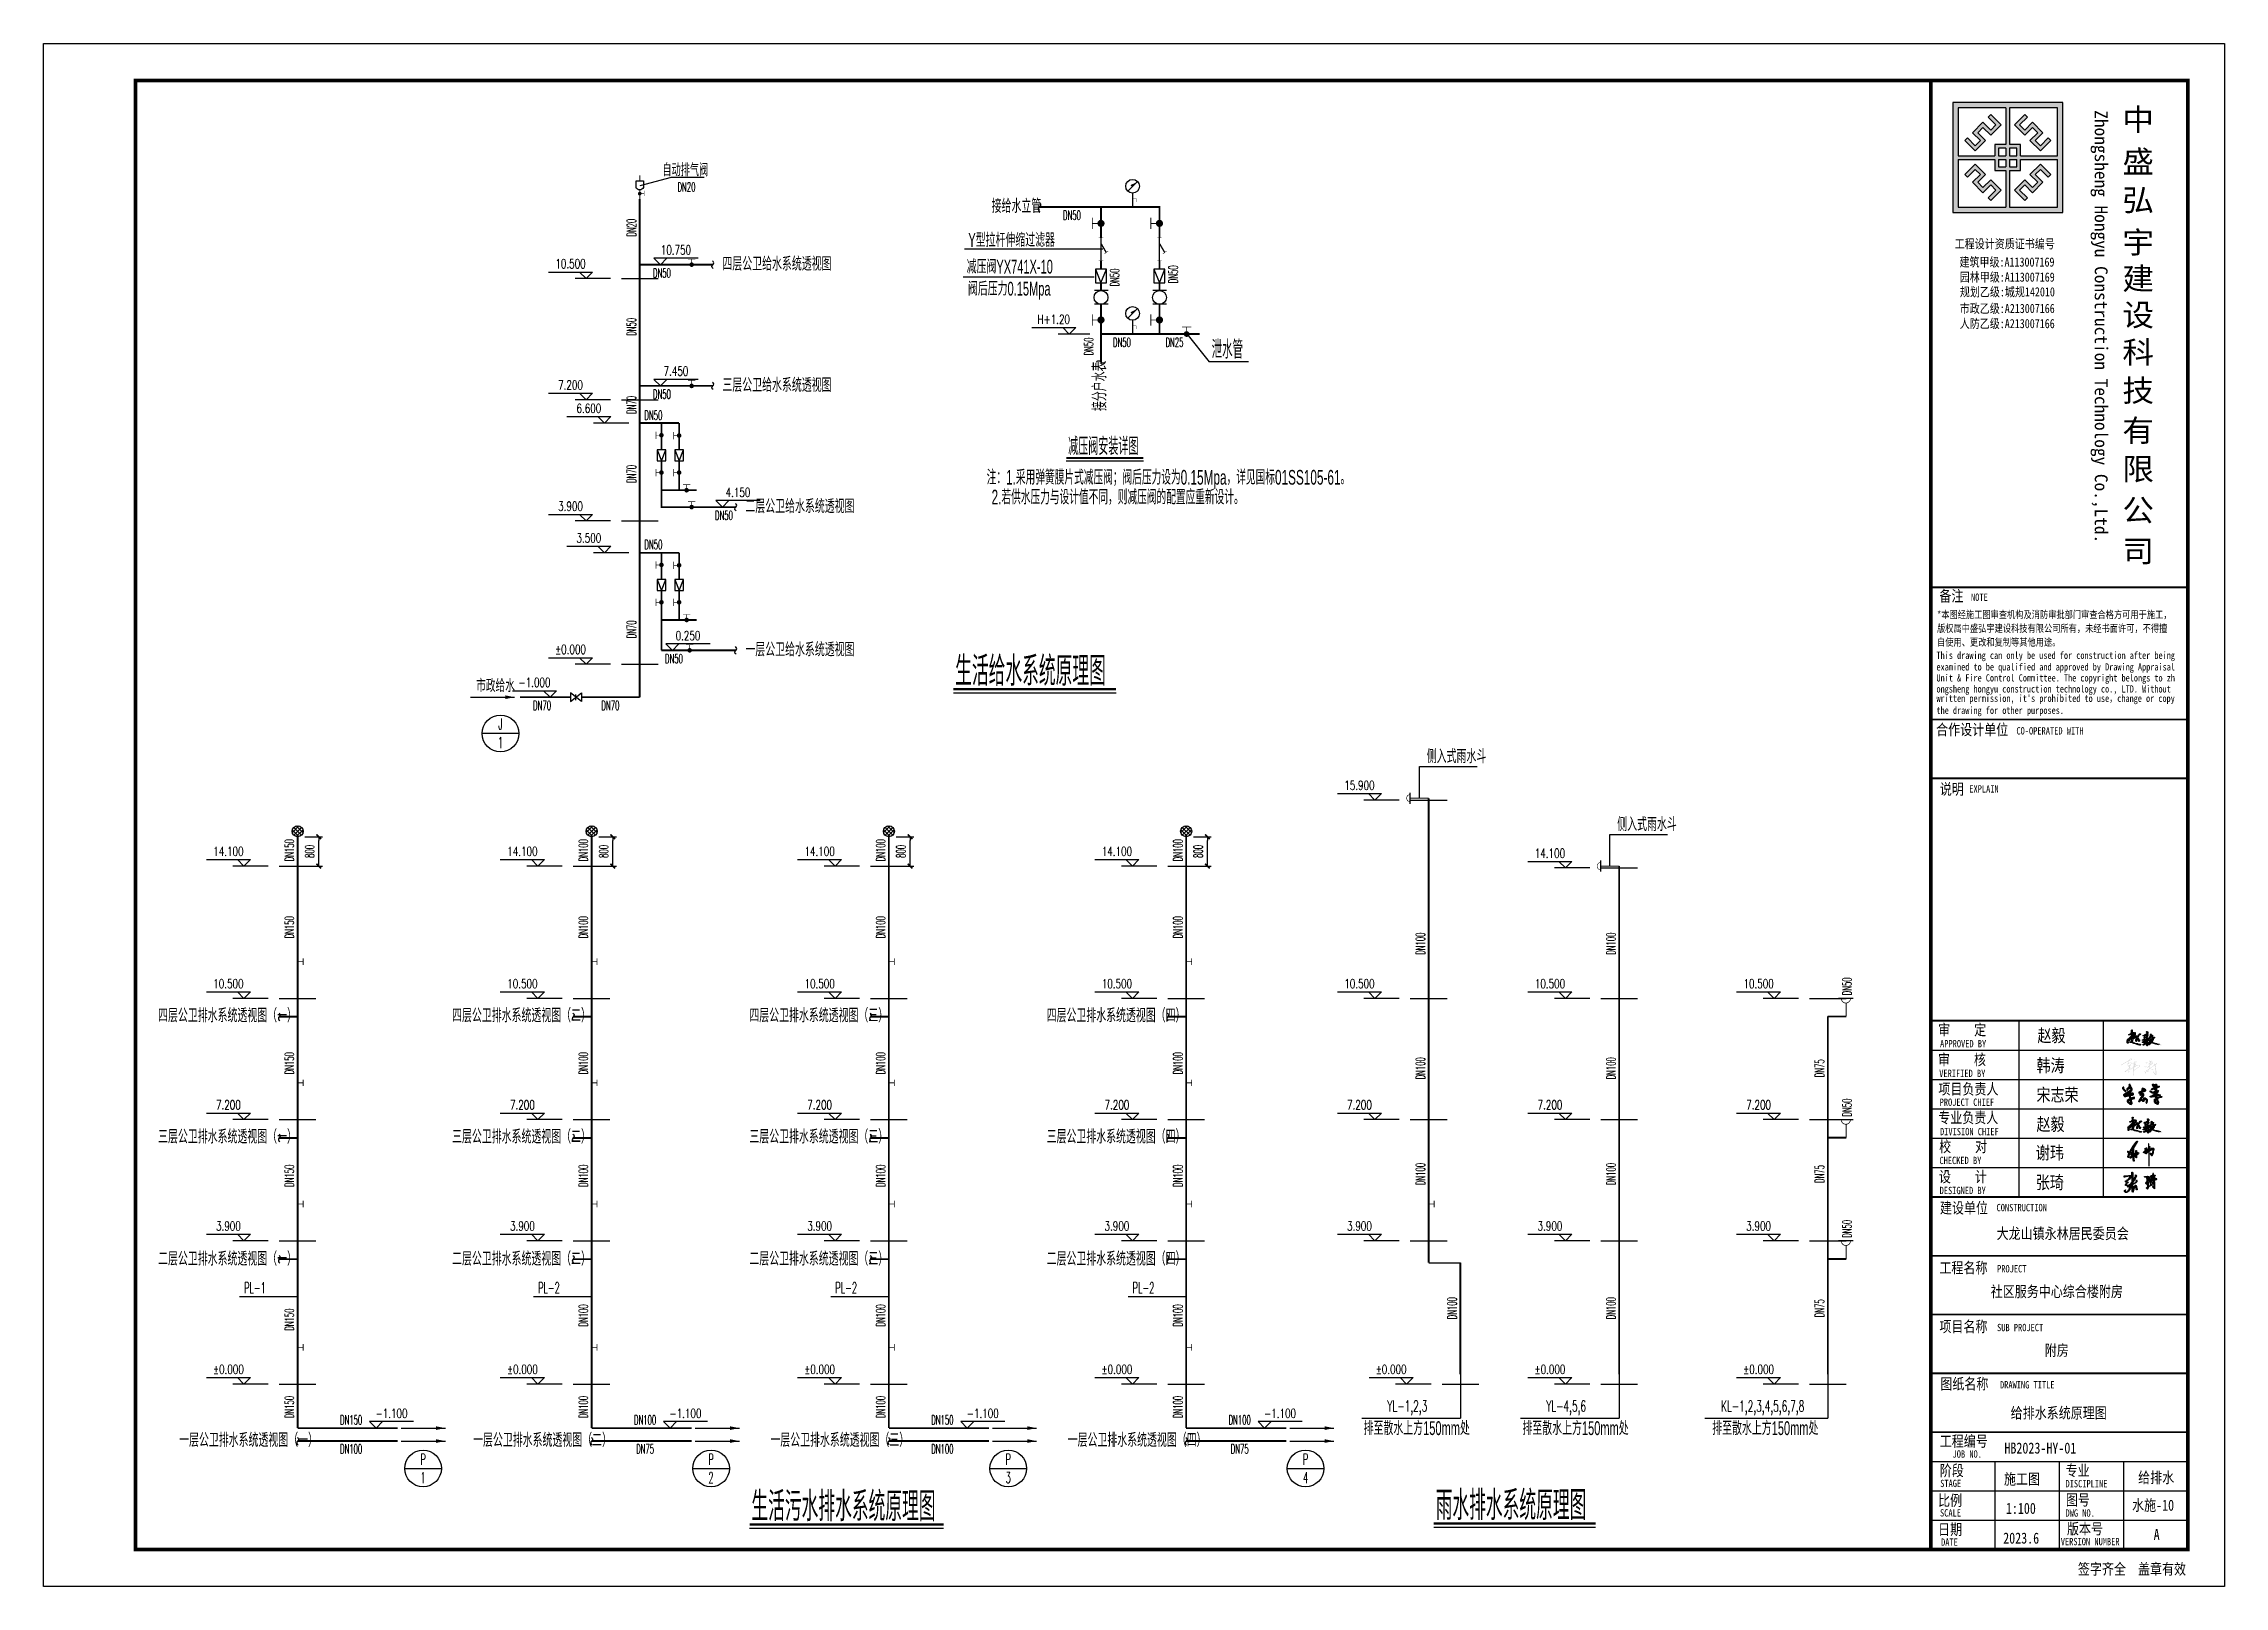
# Model space of a CAD drawing. Header units: inches. Extents: x -1293886 to -986005, y -15154 to 203628.
# Drawn here: x -1126530 to -1067130, y 64437 to 106437 of the extents above; entities that cross this region are included whole.
import ezdxf
from ezdxf.enums import TextEntityAlignment as Align

# ---------------------------------------------------------------- set-up
doc = ezdxf.new("R2010")
doc.units = ezdxf.units.IN
doc.header["$LTSCALE"] = 100
doc.header["$MEASUREMENT"] = 0
for name, pattern in [('ACAD_ISO10W100', [18.5, 12, -3, 0.5, -3]), ('CONTINOUS', [0]), ('W_P', [7, 6, -1])]:
    doc.linetypes.add(name, pattern=pattern)
doc.layers.get('0').update_dxf_attribs({"color": 252})
doc.layers.add('nb-plugin', color=7, linetype='Continuous', true_color=0xffffff)
for name, color, linetype in [('Q', 7, 'Continuous'), ('TK', 142, 'Continuous'), ('W_DIM', 4, 'Continuous'), ('W_DIM_EV', 4, 'Continuous'), ('WP_F_DN', 4, 'Continuous'), ('WP_G', 3, 'Continuous'), ('WP_G_DN', 4, 'Continuous'), ('WP_G_EV', 4, 'Continuous'), ('WP_G_LGBH', 4, 'Continuous'), ('WP_G_PJ', 7, 'Continuous'), ('WP_P', 2, 'Continuous'), ('WP_P_DN', 4, 'Continuous'), ('WP_P_EV', 4, 'Continuous'), ('WP_P_LGBH', 4, 'Continuous'), ('WP_P_PJ', 7, 'Continuous'), ('WP_P_PJ_DN', 4, 'Continuous'), ('WP_Y', 6, 'W_P'), ('WP_Y_PJ', 7, 'Continuous'), ('WW_PJ', 7, 'Continuous'), ('WZ', 6, 'Continuous'), ('XM', 7, 'Continuous'), ('中文', 3, 'Continuous')]:
    doc.layers.add(name, color=color, linetype=linetype)
doc.styles.add('CZH', font='bzxw.shx', dxfattribs={"width": 0.7, "bigfont": 'bzhz.shx'})
doc.styles.add('DIM_FONT', font='bzxw.shx', dxfattribs={"width": 0.55, "bigfont": 'bzhz.shx'})
doc.styles.add('HYZT1', font='SimSun.ttf', dxfattribs={"width": 0.8})
doc.styles.add('HYZT2', font='SIMHEI.TTF', dxfattribs={"width": 0.8})
doc.styles.add('HZ', font='SIMPLEX.SHX', dxfattribs={"width": 0.55, "bigfont": 'HZTXT.SHX'})
doc.styles.add('HZ2', font='ROMAND.SHX', dxfattribs={"width": 0.7, "bigfont": 'HZTXT.SHX'})
doc.styles.get("Standard").update_dxf_attribs({"font": 'txt.shx', "bigfont": 'bzhz.shx'})
doc.linetypes.add('YQGZS_LINE', pattern='A,2,-0.36,["Y",Standard,S=0.36,R=0,X=-0.18,Y=-0.18],-0.3', length=2.66)
doc.dimstyles.new('ISO-25', dxfattribs={"dimtxt": 2.5, "dimasz": 2.5, "dimexe": 1.25, "dimexo": 0.625, "dimtad": 1, "dimtxsty": 'Standard', "dimcen": 2.5, "dimadec": 0, "dimazin": 0, "dimtfac": 1, "dimtmove": 0, "dimatfit": 3, "dimfxl": 0, "dimarcsym": 0})

msp = doc.modelspace()

# ---------------------------------------------------------------- texts
at = {"layer": 'Q', "style": 'HYZT1', "width": 0.8}
for s, p in [('赵毅', (-1072221.2, 79258.7)), ('韩涛', (-1072246.8, 78443)), ('宋志荣', (-1072246.8, 77643)), ('赵毅', (-1072246.8, 76843)), ('谢玮', (-1072266.1, 76066.4)), ('张琦', (-1072266.1, 75258.7))]:
    msp.add_text(s, height=350, dxfattribs=at).set_placement(p)
at = {"layer": 'W_DIM', "style": 'HZ', "width": 0.55}
for s, p in [('J', (-1114084.8, 87912.6)), ('1', (-1114084.8, 87405.3)), ('P', (-1116194.3, 67898.2)), ('P', (-1108350.9, 67898.2)), ('P', (-1100254, 67898.2)), ('P', (-1092156.3, 67898.2)), ('1', (-1116194.3, 67398.2)), ('2', (-1108350.9, 67398.2)), ('3', (-1100254, 67398.2)), ('4', (-1092156.3, 67398.2))]:
    msp.add_text(s, height=300, dxfattribs=at).set_placement(p, align=Align.MIDDLE)
at = {"layer": 'W_DIM', "style": 'DIM_FONT', "width": 0.6}
for p in [(-1088855.6, 86847.8), (-1083666.3, 84998.5)]:
    msp.add_text('侧入式雨水斗', height=375, dxfattribs=at).set_placement(p)
at = {"layer": 'WP_F_DN', "style": 'DIM_FONT', "width": 0.6}
for s, p in [('四层公卫给水系统透视图', (-1108039.3, 100255, 0)), ('三层公卫给水系统透视图', (-1108039.3, 96955, 0)), ('二层公卫给水系统透视图', (-1107413.7, 93655, 0)), ('一层公卫给水系统透视图', (-1107413.7, 89755, 0))]:
    msp.add_text(s, height=375, dxfattribs=at).set_placement(p)
at = {"layer": 'WP_G_DN', "style": 'HZ', "width": 0.55}
for s, p in [('DN20', (-1109019, 102532.8)), ('DN50', (-1098519.8, 101765.4, 1200)), ('DN50', (-1109688, 100194.2)), ('DN50', (-1097158.4, 98306.1, 1200)), ('DN25', (-1095726.1, 98306.1, 1200)), ('DN50', (-1109688, 96894.2)), ('DN50', (-1109920.7, 96320.9)), ('DN50', (-1107999, 93594.2)), ('DN50', (-1109920.7, 92800.7)), ('DN50', (-1109360.3, 89694.2)), ('DN70', (-1112952.9, 88419.2)), ('DN70', (-1111091.9, 88419.2))]:
    msp.add_text(s, height=250, dxfattribs=at).set_placement(p, align=Align.MIDDLE)
for s, p in [('DN20', (-1110517.5, 101426.2)), ('DN50', (-1097355.2, 100069.1, 1200)), ('DN50', (-1095760.7, 100157.1, 1200)), ('DN50', (-1110517.5, 98727.7)), ('DN50', (-1098063.6, 98191.9, 1200)), ('DN70', (-1110517.5, 96601.4)), ('DN70', (-1110517.5, 94721.7)), ('DN70', (-1110517.5, 90491.6))]:
    msp.add_text(s, height=250, rotation=90, dxfattribs=at).set_placement(p, align=Align.MIDDLE)
at = {"layer": 'WP_G_LGBH', "style": 'CZH', "width": 0.6}
for p in [(-1090574.8, 68556.3), (-1086249.1, 68556.3), (-1081080.6, 68556.3)]:
    msp.add_text('排至散水上方150mm处', height=375, dxfattribs=at).set_placement(p)
at = {"layer": 'WP_G_LGBH', "style": 'HZ2', "width": 0.6}
for s, p in [('YL-1,2,3', (-1089384.5, 69193.8)), ('YL-4,5,6', (-1085058.7, 69193.8)), ('KL-1,2,3,4,5,6,7,8', (-1079705.4, 69193.8))]:
    msp.add_text(s, height=300, dxfattribs=at).set_placement(p, align=Align.CENTER)
at = {"layer": 'WP_P_DN', "style": 'HZ', "width": 0.55}
for s, p in [('DN150', (-1119836.1, 84476.7)), ('DN100', (-1111828.6, 84476.7)), ('DN100', (-1103731.8, 84476.7)), ('DN100', (-1095634, 84476.7)), ('DN150', (-1119836.1, 82380.8)), ('DN100', (-1111828.6, 82380.8)), ('DN100', (-1103731.8, 82380.8)), ('DN100', (-1095634, 82380.8)), ('DN100', (-1089028.5, 81933.5)), ('DN100', (-1083839.2, 81933.5)), ('DN150', (-1119836.1, 78677.9)), ('DN100', (-1111828.6, 78677.9)), ('DN100', (-1103731.8, 78677.9)), ('DN100', (-1095634, 78677.9)), ('DN100', (-1089028.5, 78541)), ('DN100', (-1083839.2, 78541)), ('DN75', (-1078156.3, 78541)), ('DN150', (-1119836.1, 75614)), ('DN100', (-1111828.6, 75614)), ('DN100', (-1103731.8, 75614)), ('DN100', (-1095634, 75614)), ('DN100', (-1089028.5, 75662.6)), ('DN100', (-1083839.2, 75662.6)), ('DN75', (-1078156.3, 75662.6)), ('DN150', (-1119836.1, 71699)), ('DN100', (-1111828.6, 71811.8)), ('DN100', (-1103731.8, 71811.8)), ('DN100', (-1095634, 71811.8)), ('DN100', (-1088165, 72009.3)), ('DN100', (-1083839.2, 72009.3)), ('DN75', (-1078156.3, 72009.3)), ('DN150', (-1119836.1, 69319)), ('DN100', (-1111828.6, 69319)), ('DN100', (-1103731.8, 69319)), ('DN100', (-1095634, 69319))]:
    msp.add_text(s, height=250, rotation=90, dxfattribs=at).set_placement(p, align=Align.MIDDLE)
for s, p in [('DN150', (-1118153.4, 68969.9)), ('DN100', (-1110145.9, 68969.9)), ('DN150', (-1102049, 68969.9)), ('DN100', (-1093951.3, 68969.9)), ('DN100', (-1118153.4, 68179.8)), ('DN75', (-1110145.9, 68179.8)), ('DN100', (-1102049, 68179.8)), ('DN75', (-1093951.3, 68179.8))]:
    msp.add_text(s, height=250, dxfattribs=at).set_placement(p, align=Align.MIDDLE)
at = {"layer": 'WP_P_LGBH', "style": 'HZ2', "width": 0.55}
for s, p in [('PL-1', (-1120774.2, 72415)), ('PL-2', (-1112766.7, 72415)), ('PL-2', (-1104669.8, 72415)), ('PL-2', (-1096572.1, 72415))]:
    msp.add_text(s, height=300, dxfattribs=at).set_placement(p, align=Align.CENTER)
at = {"layer": 'WP_P_PJ_DN', "style": 'DIM_FONT', "width": 0.55}
msp.add_text('自动排气阀', height=350, dxfattribs=at).set_placement((-1109050.7, 103018), align=Align.MIDDLE)
at = {"layer": 'WP_P_PJ_DN', "style": 'HZ', "width": 0.55}
for p in [(-1077411.2, 80771.2), (-1077411.2, 77471.2), (-1077411.2, 74171.2)]:
    msp.add_text('DN50', height=250, rotation=90, dxfattribs=at).set_placement(p, align=Align.MIDDLE)
at = {"layer": 'WZ', "color": 2, "linetype": 'Continuous', "style": 'DIM_FONT', "width": 0.6}
for s, height, p in [('接给水立管', 375, (-1100705.8, 101829.5, 1200)), ('Y型拉杆伸缩过滤器', 375, (-1101342.3, 100902.8, 1200)), ('减压阀YX741X-10', 375, (-1101388.3, 100178.7, 1200)), ('阀后压力0.15Mpa', 375, (-1101354.4, 99578.2, 1200)), ('泄水管', 500, (-1094714.2, 97859.8, 1200)), ('注：1.采用弹簧膜片式减压阀；阀后压力设为0.15Mpa，详见国标01SS105-61。', 400, (-1100842.2, 94430.7, 1200)), ('    2.若供水压力与设计值不同，则减压阀的配置应重新设计。', 400, (-1101065.3, 93892, 1200))]:
    msp.add_text(s, height=height, dxfattribs=at).set_placement(p)
msp.add_text('接分户水表', height=375, rotation=90, dxfattribs=at).set_placement((-1097579.1, 96433.8, 1200))
at = {"layer": 'WZ', "style": 'DIM_FONT', "width": 0.6}
for s, height, p in [('减压阀安装详图', 480, (-1098623.8, 95235.4, 1200)), ('生活给水系统原理图', 800, (-1101700.4, 88954.5)), ('雨水排水系统原理图', 800, (-1088613.5, 66243.1)), ('生活污水排水系统原理图', 800, (-1107251.5, 66211.8))]:
    msp.add_text(s, height=height, dxfattribs=at).set_placement(p)
at = {"layer": 'XM', "style": 'HYZT1', "width": 0.8}
for s, p in [('大龙山镇永林居民委员会 ', (-1071452.6, 74044.1)), ('社区服务中心综合楼附房', (-1071694.6, 72464.9)), ('附房', (-1071694.6, 70864.9))]:
    msp.add_text(s, height=300, dxfattribs=at).set_placement(p, align=Align.MIDDLE_CENTER)
for s, p in [('给排水系统原理图', (-1072951.9, 69009.8)), ('HB2023-HY-01', (-1073121.3, 68053.1)), ('施工图', (-1073133.3, 67210.7)), ('给排水', (-1069478.5, 67250.3)), ('1:100', (-1073081.8, 66411)), ('水施-10', (-1069644.5, 66496.8)), ('A', (-1069056, 65700.8)), ('2023.6', (-1073155, 65601.3))]:
    msp.add_text(s, height=300, dxfattribs=at).set_placement(p)
at = {"layer": '中文', "width": 0.6}
for s, height, style, p in [('市政给水', 350, 'DIM_FONT', (-1114745, 88784.3)), ('四层公卫排水系统透视图（一）', 375, 'CZH', (-1123411.1, 79793.5)), ('四层公卫排水系统透视图（二）', 375, 'CZH', (-1115403.6, 79793.5)), ('四层公卫排水系统透视图（三）', 375, 'CZH', (-1107306.7, 79793.5)), ('四层公卫排水系统透视图（四）', 375, 'CZH', (-1099209, 79793.5)), ('三层公卫排水系统透视图（一）', 375, 'CZH', (-1123411.1, 76493.5)), ('三层公卫排水系统透视图（二）', 375, 'CZH', (-1115403.6, 76493.5)), ('三层公卫排水系统透视图（三）', 375, 'CZH', (-1107306.7, 76493.5)), ('三层公卫排水系统透视图（四）', 375, 'CZH', (-1099209, 76493.5)), ('二层公卫排水系统透视图（一）', 375, 'CZH', (-1123411.1, 73169.6)), ('二层公卫排水系统透视图（二）', 375, 'CZH', (-1115403.6, 73169.6)), ('二层公卫排水系统透视图（三）', 375, 'CZH', (-1107306.7, 73169.6)), ('二层公卫排水系统透视图（四）', 375, 'CZH', (-1099209, 73169.6)), ('一层公卫排水系统透视图（一）', 375, 'CZH', (-1122838, 68233.4)), ('一层公卫排水系统透视图（二）', 375, 'CZH', (-1114830.5, 68233.4)), ('一层公卫排水系统透视图（三）', 375, 'CZH', (-1106733.6, 68233.4)), ('一层公卫排水系统透视图（四）', 375, 'CZH', (-1098635.9, 68233.4))]:
    msp.add_text(s, height=height, dxfattribs=dict(at, style=style)).set_placement(p)

# ---------------------------------------------------------------- blocks, each defined once
blk = doc.blocks.new('$BG_1')
blk.add_lwpolyline([(10.23, 1.77), (-1.77, 1.77), (0, 0), (1.77, 1.77)])
at = {"style": 'HZ', "width": 0.7}
blk.add_attdef('BG', text='', height=2.5, dxfattribs=at).set_placement((4.22, 2.77), align=Align.CENTER)
blk = doc.blocks.new('$VA011_1')
blk.add_lwpolyline([(-0.5, 0.4), (0.5, 0.4), (0.5, -0.4), (-0.5, -0.4)], close=True)
blk.add_lwpolyline([(-0.5, 0.4), (0.5, 0), (-0.5, -0.4)])
at = {"width": 0.7, "flags": 1}
for tag in ['UNIT', 'WHAT', 'SPEC']:
    blk.add_attdef(tag, (0, 0), '', height=0.001, dxfattribs=at)
blk = doc.blocks.new('$VA001_1')
at = {"const_width": 15}
for points in [[(-100, 150), (100, 150)], [(0, 150), (0, 0)]]:
    blk.add_lwpolyline(points, dxfattribs=at)
at = {"const_width": 62.5}
blk.add_lwpolyline([(-31, 0, 1), (31, 0, 1)], format="xyb", close=True, dxfattribs=at)
at = {"width": 0.7, "flags": 1}
for tag in ['WHAT', 'SPEC', 'UNIT']:
    blk.add_attdef(tag, (58, 105), '', height=0.001, dxfattribs=at)
blk = doc.blocks.new('$DGFH')
blk.add_lwpolyline([(0.07, -1.01, -0.575183), (0, 0, 0.604745), (-0.11, 1.01, 16.924828)], format="xyb")
blk = doc.blocks.new('$VA003_1')
blk.add_line((0, -0.26), (0, 0.26))
blk.add_lwpolyline([(-0.5, 0.4), (-0.5, -0.4), (0.5, 0.4), (0.5, -0.4)], close=True)
at = {"width": 0.7, "flags": 1}
for tag in ['UNIT', 'WHAT', 'SPEC']:
    blk.add_attdef(tag, (0, 0), '', height=0.001, dxfattribs=at)
blk = doc.blocks.new('_arrow1')
blk.add_line((-600, 0), (600, 0))
blk.add_lwpolyline([(600, 0, 0, 100, 0), (345, 0, 100, 100, 0)], format="xyseb")
blk = doc.blocks.new('$VA028_1')
for p, q in [((-0.49, -0.52), (-0.49, 0.48)), ((0.5, -0.52), (0.5, 0.48))]:
    blk.add_line(p, q)
blk.add_circle((0, 0), 0.5)
at = {"style": 'HZ', "width": 0.7, "flags": 1}
for tag in ['UNIT', 'WHAT', 'SPEC']:
    blk.add_attdef(tag, (0, 0), '', height=0.001, dxfattribs=at)
blk = doc.blocks.new('$VA035_1')
for points, const_width in [([(-250, 0), (250, 0)], 30), ([(-250, -50), (-250, 50)], 10), ([(-128, 0), (67, -114)], 30), ([(250, -50), (250, 50)], 10), ([(35, -154), (99, -74)], 10)]:
    blk.add_lwpolyline(points, dxfattribs=dict(const_width=const_width))
at = {"flags": 1}
for tag in ['UNIT', 'WHAT', 'SPEC']:
    blk.add_attdef(tag, (0, 0), '', height=0.001, dxfattribs=at)
blk = doc.blocks.new('$QC031_1')
blk.add_line((-93, 357), (93, 543))
blk.add_lwpolyline([(93, 543, 0, 50, 0), (-31, 456, 50, 50, 0)], format="xyseb")
for points, const_width in [([(0, 300), (0, 0)], 30), ([(0, 182), (75, 182), (75, 107)], 7.5)]:
    blk.add_lwpolyline(points, dxfattribs=dict(const_width=const_width))
blk.add_circle((0, 450), 150)
at = {"style": 'HZ', "flags": 1}
for tag in ['UNIT', 'WHAT', 'SPEC']:
    blk.add_attdef(tag, (0, 0), '', height=0.001, dxfattribs=at)
blk = doc.blocks.new('$PS004_1')
blk.add_line((-150, 500), (150, 500))
at = {"const_width": 15}
blk.add_lwpolyline([(-99, 500, -1), (101, 500)], format="xyb", dxfattribs=at)
at = {"const_width": 30}
blk.add_lwpolyline([(0, 500), (0, 0)], dxfattribs=at)
at = {"style": 'HZ', "flags": 1}
for tag in ['UNIT', 'WHAT', 'SPEC']:
    blk.add_attdef(tag, (0, 0), '', height=0.001, dxfattribs=at)
blk = doc.blocks.new('$PS001_1')
blk.add_line((-212, 500), (188, 500))
at = {"const_width": 20}
blk.add_lwpolyline([(-134, 500, 1.067664), (116, 500)], format="xyb", dxfattribs=at)
at = {"const_width": 30}
blk.add_lwpolyline([(0, 367), (0, 0)], dxfattribs=at)
at = {"style": 'HZ', "width": 0.7, "flags": 1}
for tag in ['UNIT', 'WHAT', 'SPEC']:
    blk.add_attdef(tag, (0, 0), '', height=0.001, dxfattribs=at)
blk = doc.blocks.new('$PS016_1')
at = {"const_width": 20}
for points in [[(0, 0), (150, 0)], [(150, 90), (150, -90)]]:
    blk.add_lwpolyline(points, dxfattribs=at)
blk = doc.blocks.new('$PS013_2')
for p, q in [((0.12, 0.01), (-0.49, 0.62)), ((-0.48, 0.38), (0.12, 0.98)), ((-0.35, 0.15), (0.35, 0.85)), ((0.35, 0.15), (-0.35, 0.85)), ((0.48, 0.38), (-0.12, 0.98)), ((-0.12, 0.01), (0.49, 0.62))]:
    blk.add_line(p, q)
blk.add_circle((0, 0.5), 0.5)
blk = doc.blocks.new('$dimbk')
blk.add_line((0, 0), (-1, 0))
at = {"const_width": 0.45}
blk.add_lwpolyline([(-0.64, -0.64), (0.64, 0.64)], dxfattribs=at)
blk = doc.blocks.new('*D463')
at = {"layer": 'Defpoints', "color": 0}
for p in [(-1111604, 84845), (-1111027, 84845), (-1111604, 84045)]:
    blk.add_point(p, dxfattribs=at)
at = {"layer": 'W_DIM', "lineweight": -2}
for p, q in [((-1111404, 84845), (-1110927, 84845)), ((-1111027, 84145), (-1111027, 84745)), ((-1111404, 84045), (-1110927, 84045))]:
    blk.add_line(p, q, dxfattribs=at)
at = {"layer": 'W_DIM', "lineweight": -2, "xscale": 100, "yscale": 100, "zscale": 100}
for p, rotation in [((-1111027, 84845), 90), ((-1111027, 84045), 270)]:
    blk.add_blockref('$dimbk', p, dxfattribs=dict(at, rotation=rotation))
at = {"layer": 'W_DIM', "color": 0, "insert": (-1111277, 84445), "char_height": 250, "attachment_point": 5, "rotation": 90, "style": 'HZ'}
blk.add_mtext('800', dxfattribs=at)
blk = doc.blocks.new('*D462')
at = {"layer": 'Defpoints', "color": 0}
for p in [(-1119611, 84845), (-1119034, 84845), (-1119611, 84045)]:
    blk.add_point(p, dxfattribs=at)
at = {"layer": 'W_DIM', "lineweight": -2}
for p, q in [((-1119411, 84845), (-1118934, 84845)), ((-1119034, 84145), (-1119034, 84745)), ((-1119411, 84045), (-1118934, 84045))]:
    blk.add_line(p, q, dxfattribs=at)
at = {"layer": 'W_DIM', "lineweight": -2, "xscale": 100, "yscale": 100, "zscale": 100}
for p, rotation in [((-1119034, 84845), 90), ((-1119034, 84045), 270)]:
    blk.add_blockref('$dimbk', p, dxfattribs=dict(at, rotation=rotation))
at = {"layer": 'W_DIM', "color": 0, "insert": (-1119284, 84445), "char_height": 250, "attachment_point": 5, "rotation": 90, "style": 'HZ'}
blk.add_mtext('800', dxfattribs=at)
blk = doc.blocks.new('*D464')
at = {"layer": 'Defpoints', "color": 0}
for p in [(-1103507, 84845), (-1102930, 84845), (-1103507, 84045)]:
    blk.add_point(p, dxfattribs=at)
at = {"layer": 'W_DIM', "lineweight": -2}
for p, q in [((-1103307, 84845), (-1102830, 84845)), ((-1102930, 84145), (-1102930, 84745)), ((-1103307, 84045), (-1102830, 84045))]:
    blk.add_line(p, q, dxfattribs=at)
at = {"layer": 'W_DIM', "lineweight": -2, "xscale": 100, "yscale": 100, "zscale": 100}
for p, rotation in [((-1102930, 84845), 90), ((-1102930, 84045), 270)]:
    blk.add_blockref('$dimbk', p, dxfattribs=dict(at, rotation=rotation))
at = {"layer": 'W_DIM', "color": 0, "insert": (-1103180, 84445), "char_height": 250, "attachment_point": 5, "rotation": 90, "style": 'HZ'}
blk.add_mtext('800', dxfattribs=at)
blk = doc.blocks.new('*D465')
at = {"layer": 'Defpoints', "color": 0}
for p in [(-1095409, 84845), (-1094832, 84845), (-1095409, 84045)]:
    blk.add_point(p, dxfattribs=at)
at = {"layer": 'W_DIM', "lineweight": -2}
for p, q in [((-1095209, 84845), (-1094732, 84845)), ((-1094832, 84145), (-1094832, 84745)), ((-1095209, 84045), (-1094732, 84045))]:
    blk.add_line(p, q, dxfattribs=at)
at = {"layer": 'W_DIM', "lineweight": -2, "xscale": 100, "yscale": 100, "zscale": 100}
for p, rotation in [((-1094832, 84845), 90), ((-1094832, 84045), 270)]:
    blk.add_blockref('$dimbk', p, dxfattribs=dict(at, rotation=rotation))
at = {"layer": 'W_DIM', "color": 0, "insert": (-1095082, 84445), "char_height": 250, "attachment_point": 5, "rotation": 90, "style": 'HZ'}
blk.add_mtext('800', dxfattribs=at)
blk = doc.blocks.new('nb-594-420-1-100-fcad1de8-10a4-49cb-aec2-0e0b03f73acf')
at = {"layer": 'W_DIM', "color": 7, "true_color": 0xffffff}
blk.add_lwpolyline([(0, 0), (0, 42000), (59400, 42000), (59400, 0)], close=True, dxfattribs=at)
blk = doc.blocks.new('A$C05385F37')
at = {"layer": 'TK'}
h = blk.add_hatch(color=256, dxfattribs=at)
h.paths.add_polyline_path([(-4400, -1600), (-7400, -1600), (-7400, -4600), (-4400, -4600)])
h.paths.add_polyline_path([(-4550, -3150), (-4550, -4450), (-5850, -4450), (-5850, -3450), (-5550, -3450), (-5550, -3150)], flags=16)
h.paths.add_polyline_path([(-4550, -3050), (-5550, -3050), (-5550, -2750), (-5850, -2750), (-5850, -1750), (-4550, -1750)], flags=16)
h.paths.add_polyline_path([(-4730, -3563), (-4801, -3634), (-5013, -3422), (-5154, -3563), (-4943, -3775), (-5225, -4058), (-5437, -3846), (-5578, -3987), (-5366, -4199), (-5437, -4270), (-5720, -3987), (-5437, -3704), (-5225, -3917), (-5084, -3775), (-5296, -3563), (-5013, -3280)], flags=0)
h.paths.add_polyline_path([(-5013, -2920), (-5296, -2637), (-5084, -2425), (-5225, -2283), (-5437, -2496), (-5720, -2213), (-5437, -1930), (-5366, -2001), (-5578, -2213), (-5437, -2354), (-5225, -2142), (-4943, -2425), (-5154, -2637), (-5013, -2778), (-4801, -2566), (-4730, -2637)], flags=0)
h.paths.add_polyline_path([(-5650, -3150), (-5650, -3350), (-5850, -3350), (-5850, -3150)], flags=16)
h.paths.add_polyline_path([(-5650, -3050), (-5850, -3050), (-5850, -2850), (-5650, -2850)], flags=16)
h.paths.add_polyline_path([(-5950, -3150), (-5950, -3350), (-6150, -3350), (-6150, -3150)], flags=16)
h.paths.add_polyline_path([(-5950, -3050), (-6150, -3050), (-6150, -2850), (-5950, -2850)], flags=16)
h.paths.add_polyline_path([(-5950, -3450), (-5950, -4450), (-7250, -4450), (-7250, -3150), (-6250, -3150), (-6250, -3450)], flags=16)
h.paths.add_polyline_path([(-5950, -2750), (-6250, -2750), (-6250, -3050), (-7250, -3050), (-7250, -1750), (-5950, -1750)], flags=16)
h.paths.add_polyline_path([(-6080, -3987), (-6363, -4270), (-6434, -4199), (-6222, -3987), (-6363, -3846), (-6575, -4058), (-6857, -3775), (-6646, -3563), (-6787, -3422), (-6999, -3634), (-7070, -3563), (-6787, -3280), (-6504, -3563), (-6716, -3775), (-6575, -3917), (-6363, -3704)], flags=0)
h.paths.add_polyline_path([(-6080, -2213), (-6363, -2496), (-6575, -2283), (-6716, -2425), (-6504, -2637), (-6787, -2920), (-7070, -2637), (-6999, -2566), (-6787, -2778), (-6646, -2637), (-6857, -2425), (-6575, -2142), (-6363, -2354), (-6222, -2213), (-6434, -2001), (-6363, -1930)], flags=0)
for points in [[(-6575, -2283), (-6363, -2496), (-6080, -2213), (-6363, -1930), (-6434, -2001), (-6222, -2213), (-6363, -2354), (-6575, -2142), (-6857, -2425), (-6646, -2637), (-6787, -2778), (-6999, -2566), (-7070, -2637), (-6787, -2920), (-6504, -2637), (-6716, -2425)], [(-5084, -2425), (-5296, -2637), (-5013, -2920), (-4730, -2637), (-4801, -2566), (-5013, -2778), (-5154, -2637), (-4943, -2425), (-5225, -2142), (-5437, -2354), (-5578, -2213), (-5366, -2001), (-5437, -1930), (-5720, -2213), (-5437, -2496), (-5225, -2283)], [(-6716, -3775), (-6504, -3563), (-6787, -3280), (-7070, -3563), (-6999, -3634), (-6787, -3422), (-6646, -3563), (-6857, -3775), (-6575, -4058), (-6363, -3846), (-6222, -3987), (-6434, -4199), (-6363, -4270), (-6080, -3987), (-6363, -3704), (-6575, -3917)], [(-5225, -3917), (-5437, -3704), (-5720, -3987), (-5437, -4270), (-5366, -4199), (-5578, -3987), (-5437, -3846), (-5225, -4058), (-4943, -3775), (-5154, -3563), (-5013, -3422), (-4801, -3634), (-4730, -3563), (-5013, -3280), (-5296, -3563), (-5084, -3775)]]:
    blk.add_hatch(color=256, dxfattribs=at).paths.add_polyline_path(points)
for p, q in [((-8000, -1000), (-1000, -1000)), ((-1000, -1000), (-1000, -26100)), ((-5950, -1750), (-5950, -2750)), ((-5850, -1750), (-5850, -2750)), ((-5950, -2850), (-5950, -3050)), ((-5850, -2850), (-5850, -3050)), ((-7250, -3050), (-6250, -3050)), ((-7250, -3150), (-6250, -3150)), ((-6150, -3050), (-5950, -3050)), ((-6150, -3150), (-5950, -3150)), ((-5950, -3150), (-5950, -3350)), ((-5950, -3450), (-5950, -4450)), ((-5850, -3050), (-5650, -3050)), ((-5850, -3150), (-5650, -3150)), ((-5850, -3150), (-5850, -3350)), ((-5850, -3450), (-5850, -4450)), ((-5550, -3050), (-4550, -3050)), ((-5550, -3150), (-4550, -3150)), ((-8000, -14800), (-1000, -14800)), ((-8000, -26600), (-1000, -26600)), ((-1000, -26600), (-8000, -26600)), ((-8000, -26600), (-1000, -26600)), ((-8000, -26600), (-2830, -26600)), ((-8000, -26600), (-1000, -26600)), ((-8000, -26600), (-1000, -26600)), ((-8000, -26600), (-1000, -26600)), ((-5600, -26600), (-5600, -31400)), ((-3300, -26600), (-3300, -31400)), ((-8000, -27400), (-1000, -27400)), ((-8000, -28200), (-1000, -28200)), ((-8000, -29000), (-1000, -29000)), ((-8000, -29800), (-1000, -29800)), ((-8000, -30600), (-1000, -30600)), ((-8000, -31400), (-1000, -31400)), ((-8000, -31400), (-1000, -31400)), ((-8000, -31400), (-1000, -31400)), ((-8000, -31400), (-1000, -31400)), ((-1000, -34600), (-8000, -34600)), ((-7944, -34600), (-1000, -34600)), ((-8000, -36200), (-1000, -36200)), ((-8000, -36200), (-1000, -36200)), ((-1000, -36200), (-8000, -36200)), ((-8000, -36200), (-1000, -36200)), ((-8000, -36200), (-2830, -36200)), ((-8000, -36200), (-1000, -36200)), ((-8000, -36200), (-1000, -36200)), ((-8000, -38600), (-1000, -38600)), ((-8000, -38600), (-1000, -38600)), ((-6250, -38600), (-6250, -41000)), ((-4500, -38600), (-4500, -41000)), ((-2750, -38600), (-2750, -41000)), ((-8000, -39400), (-1000, -39400)), ((-8000, -40200), (-1000, -40200))]:
    blk.add_line(p, q, dxfattribs=at)
for points, const_width in [([(-8000, -1000), (-8000, -41000)], 100), ([(-8000, -14800), (-1000, -14800)], 50), ([(-1000, -18400), (-8000, -18400)], 50), ([(-1000, -20000), (-8000, -20000)], 50), ([(-8000, -26600), (-1000, -26600)], 50), ([(-1000, -26600), (-8000, -26600)], 50), ([(-1000, -26600), (-7944, -26600)], 50), ([(-8000, -31400), (-1000, -31400)], 50), ([(-1000, -31400), (-8000, -31400)], 50), ([(-1000, -31400), (-8000, -31400)], 50), ([(-1000, -33000), (-7944, -33000)], 50), ([(-8000, -36200), (-1000, -36200)], 50), ([(-7944, -36200), (-1000, -36200)], 50), ([(-8000, -37800), (-1000, -37800)], 50)]:
    blk.add_lwpolyline(points, dxfattribs=dict(at, const_width=const_width))
for points in [[(-7400, -4600), (-4400, -4600), (-4400, -1600), (-7400, -1600)], [(-6504, -2637), (-6787, -2920), (-7070, -2637), (-6999, -2566), (-6787, -2778), (-6646, -2637), (-6857, -2425), (-6575, -2142), (-6363, -2354), (-6222, -2213), (-6434, -2001), (-6363, -1930), (-6080, -2213), (-6363, -2496), (-6575, -2283), (-6716, -2425)], [(-5296, -2637), (-5013, -2920), (-4730, -2637), (-4801, -2566), (-5013, -2778), (-5154, -2637), (-4943, -2425), (-5225, -2142), (-5437, -2354), (-5578, -2213), (-5366, -2001), (-5437, -1930), (-5720, -2213), (-5437, -2496), (-5225, -2283), (-5084, -2425)], [(-6504, -3563), (-6787, -3280), (-7070, -3563), (-6999, -3634), (-6787, -3422), (-6646, -3563), (-6857, -3775), (-6575, -4058), (-6363, -3846), (-6222, -3987), (-6434, -4199), (-6363, -4270), (-6080, -3987), (-6363, -3704), (-6575, -3917), (-6716, -3775)], [(-5296, -3563), (-5013, -3280), (-4730, -3563), (-4801, -3634), (-5013, -3422), (-5154, -3563), (-4943, -3775), (-5225, -4058), (-5437, -3846), (-5578, -3987), (-5366, -4199), (-5437, -4270), (-5720, -3987), (-5437, -3704), (-5225, -3917), (-5084, -3775)]]:
    blk.add_lwpolyline(points, close=True, dxfattribs=at)
for points in [[(-5950, -1750), (-7250, -1750), (-7250, -3050)], [(-4550, -3050), (-4550, -1750), (-5850, -1750)], [(-5950, -2750), (-6250, -2750), (-6250, -3050)], [(-5950, -2850), (-6150, -2850), (-6150, -3050)], [(-5550, -3050), (-5550, -2750), (-5850, -2750)], [(-5650, -3050), (-5650, -2850), (-5850, -2850)], [(-7250, -3150), (-7250, -4450), (-5950, -4450)], [(-6250, -3150), (-6250, -3450), (-5950, -3450)], [(-6150, -3150), (-6150, -3350), (-5950, -3350)], [(-5850, -4450), (-4550, -4450), (-4550, -3150)], [(-5850, -3350), (-5650, -3350), (-5650, -3150)], [(-5850, -3450), (-5550, -3450), (-5550, -3150)]]:
    blk.add_lwpolyline(points, dxfattribs=at)
for s, height, style, width, p in [('中', 600, 'HYZT2', 1.05, (-2778, -2366)), ('盛', 600, 'HYZT2', 1.05, (-2778, -3515)), ('弘', 600, 'HYZT2', 1.05, (-2778, -4559)), ('工程设计资质证书编号', 250, 'HYZT1', 0.8, (-7346, -5574)), ('宇', 600, 'HYZT2', 1.05, (-2778, -5708)), ('建', 600, 'HYZT2', 1.05, (-2778, -6696)), ('设', 600, 'HYZT2', 1.05, (-2778, -7687)), ('科', 600, 'HYZT2', 1.05, (-2778, -8702)), ('技', 600, 'HYZT2', 1.05, (-2778, -9744)), ('有', 600, 'HYZT2', 1.05, (-2778, -10833)), ('限', 600, 'HYZT2', 1.05, (-2778, -11880)), ('公', 600, 'HYZT2', 1.05, (-2778, -13003)), ('司', 600, 'HYZT2', 1.05, (-2778, -14115)), ('备注', 300, 'HYZT1', 0.8, (-7763, -15187)), ('*本图经施工图审查机构及消防审批部门审查合格方可用于施工，', 200, 'HYZT1', 0.8, (-7826, -15644)), ('NOTE', 200, 'HYZT1', 0.8, (-6902, -15171)), ('版权属中盛弘宇建设科技有限公司所有，未经书面许可，不得擅', 200, 'HYZT1', 0.8, (-7826, -16019)), ('This drawing can only be used for construction after being ', 196, 'HYZT1', 0.8, (-7842, -16750)), ('自使用、更改和复制等其他用途。', 200, 'HYZT1', 0.8, (-7826, -16394)), ('examined to be qualified and approved by Drawing Appraisal ', 196, 'HYZT1', 0.8, (-7842, -17066)), ('Unit & Fire Control Committee. The copyright belongs to zh', 196, 'HYZT1', 0.8, (-7842, -17365)), ("written permission, it's prohibited to use，change or copy ", 196, 'HYZT1', 0.8, (-7842, -17921)), ('ongsheng hongyu construction technology co., LTD. Without ', 196, 'HYZT1', 0.8, (-7842, -17665)), ('the drawing for other purposes.', 196, 'HYZT1', 0.8, (-7842, -18248)), ('合作设计单位', 300, 'HYZT1', 0.8, (-7852, -18825)), ('CO-OPERATED WITH', 200, 'HYZT1', 0.8, (-5665, -18809)), ('说明', 300, 'HYZT1', 0.8, (-7751, -20445)), ('EXPLAIN', 200, 'HYZT1', 0.8, (-6948, -20388)), ('审    定  ', 300, 'HYZT1', 0.8, (-7796, -26996)), ('APPROVED BY', 200, 'HYZT1', 0.8, (-7745, -27326)), ('审    核  ', 300, 'HYZT1', 0.8, (-7801, -27810)), ('项目负责人', 300, 'HYZT1', 0.8, (-7790, -28609)), ('VERIFIED BY', 200, 'HYZT1', 0.8, (-7767, -28134)), ('专业负责人', 300, 'HYZT1', 0.8, (-7794, -29388)), ('PROJECT CHIEF', 200, 'HYZT1', 0.8, (-7756, -28919)), ('DIVISION CHIEF', 200, 'HYZT1', 0.8, (-7746, -29719)), ('校    对 ', 300, 'HYZT1', 0.8, (-7770, -30176)), ('设    计 ', 300, 'HYZT1', 0.8, (-7776, -30998)), ('CHECKED BY', 200, 'HYZT1', 0.8, (-7762, -30504)), ('DESIGNED BY', 200, 'HYZT1', 0.8, (-7756, -31322)), ('建设单位', 300, 'HYZT1', 0.8, (-7747, -31846)), ('CONSTRUCTION', 200, 'HYZT1', 0.8, (-6206, -31788)), ('工程名称', 300, 'HYZT1', 0.8, (-7762, -33477)), ('PROJECT', 200, 'HYZT1', 0.8, (-6192, -33453)), ('项目名称', 300, 'HYZT1', 0.8, (-7762, -35077)), ('SUB PROJECT', 200, 'HYZT1', 0.8, (-6192, -35053)), ('图纸名称', 300, 'HYZT1', 0.8, (-7737, -36636)), ('DRAWING TITLE', 200, 'HYZT1', 0.8, (-6112, -36612)), ('工程编号', 300, 'HYZT1', 0.8, (-7753, -38197)), ('JOB NO.', 200, 'HYZT1', 0.8, (-7404, -38497)), ('STAGE', 200, 'HYZT1', 0.8, (-7742, -39297)), ('阶段', 300, 'HYZT1', 0.8, (-7753, -38997)), ('DISCIPLINE', 200, 'HYZT1', 0.8, (-4328, -39303)), ('专业', 300, 'HYZT1', 0.8, (-4325, -38995)), ('比例', 300, 'HYZT1', 0.8, (-7798, -39809)), ('图号', 300, 'HYZT1', 0.8, (-4317, -39795)), ('日期', 300, 'HYZT1', 0.8, (-7798, -40600)), ('SCALE', 200, 'HYZT1', 0.8, (-7746, -40099)), ('DWG NO.', 200, 'HYZT1', 0.8, (-4328, -40103)), ('版本号', 300, 'HYZT1', 0.8, (-4287, -40582)), ('DATE', 200, 'HYZT1', 0.8, (-7717, -40895)), ('VERSION NUMBER', 200, 'HYZT1', 0.8, (-4456, -40881)), ('签字齐全  盖章有效', 300, 'HYZT1', 0.8, (-3990, -41678))]:
    blk.add_text(s, height=height, dxfattribs=dict(at, style=style, width=width)).set_placement(p)
at = {"layer": 'TK', "style": 'HYZT2', "width": 0.99}
blk.add_text('Zhongsheng Hongyu Construction Technology Co.,Ltd.', height=350, rotation=270, dxfattribs=at).set_placement((-3530, -1814))
at = {"layer": 'TK', "style": 'HYZT1', "width": 0.8}
for s, p in [('建筑甲级:A113007169', (-5922, -5945)), ('园林甲级:A113007169', (-5915, -6355)), ('规划乙级:城规142010', (-5911, -6757)), ('市政乙级:A213007166', (-5915, -7209)), ('人防乙级:A213007166', (-5915, -7621))]:
    blk.add_text(s, height=250, dxfattribs=at).set_placement(p, align=Align.MIDDLE_CENTER)
blk = doc.blocks.new('$VA026_2')
for points, const_width in [([(0, 499), (0, 649)], 30), ([(0, 251), (0, 0)], 30), ([(0, 149), (120, 149)], 15), ([(120, 229), (120, 79)], 15)]:
    blk.add_lwpolyline(points, dxfattribs=dict(const_width=const_width))
blk.add_lwpolyline([(-100, 499), (100, 499), (100, 319, -0.683235), (-100, 319), (-100, 499)], format="xyb")
at = {"const_width": 50}
blk.add_lwpolyline([(-25, 149, 1), (25, 149, 1)], format="xyb", close=True, dxfattribs=at)
at = {"style": 'HZ', "width": 0.7, "flags": 1}
for tag in ['UNIT', 'WHAT', 'SPEC']:
    blk.add_attdef(tag, (0, 0), '', height=0.001, dxfattribs=at)
blk = doc.blocks.new('张琦')
h = blk.add_hatch(color=4)
h.dxf.hatch_style = 1
h.paths.add_polyline_path([(1960641, -660390), (1960631, -660403), (1960611, -660426), (1960595, -660445), (1960562, -660479), (1960539, -660480), (1960477, -660476), (1960493, -660452), (1960535, -660416), (1960539, -660406), (1960536, -660400), (1960511, -660395), (1960474, -660384), (1960486, -660380), (1960501, -660373), (1960535, -660352), (1960567, -660320), (1960589, -660294), (1960605, -660269), (1960611, -660245), (1960610, -660229), (1960606, -660219), (1960603, -660220), (1960574, -660218), (1960539, -660217), (1960478, -660228), (1960428, -660234), (1960423, -660238), (1960422, -660250), (1960426, -660271), (1960434, -660265), (1960441, -660258), (1960446, -660256), (1960479, -660254), (1960512, -660248), (1960535, -660241), (1960561, -660237), (1960572, -660239), (1960581, -660242), (1960581, -660247), (1960578, -660261), (1960567, -660282), (1960543, -660317), (1960512, -660343), (1960494, -660364), (1960481, -660367), (1960466, -660371), (1960460, -660379), (1960462, -660389), (1960465, -660395), (1960470, -660402), (1960495, -660405), (1960520, -660411), (1960517, -660414), (1960506, -660424), (1960479, -660452), (1960458, -660472), (1960457, -660481), (1960468, -660490), (1960493, -660497), (1960523, -660497), (1960556, -660496), (1960531, -660512), (1960513, -660522), (1960516, -660534), (1960529, -660539), (1960542, -660533), (1960586, -660513), (1960586, -660517), (1960583, -660533), (1960571, -660563), (1960560, -660590), (1960547, -660613), (1960534, -660632), (1960516, -660650), (1960488, -660666), (1960465, -660665), (1960451, -660657), (1960452, -660640), (1960457, -660633), (1960465, -660629), (1960470, -660620), (1960461, -660614), (1960437, -660631), (1960434, -660644), (1960437, -660659), (1960443, -660670), (1960450, -660685), (1960471, -660685), (1960502, -660681), (1960536, -660661), (1960551, -660646), (1960573, -660609), (1960595, -660562), (1960605, -660540), (1960604, -660529), (1960603, -660502), (1960641, -660480), (1960640, -660492), (1960640, -660542), (1960642, -660581), (1960644, -660618), (1960646, -660651), (1960648, -660672), (1960658, -660677), (1960666, -660673), (1960672, -660667), (1960678, -660634), (1960690, -660593), (1960696, -660570), (1960701, -660554), (1960731, -660501), (1960734, -660499), (1960739, -660505), (1960750, -660539), (1960755, -660573), (1960755, -660586), (1960756, -660600), (1960773, -660609), (1960778, -660607), (1960776, -660599), (1960766, -660554), (1960764, -660539), (1960759, -660520), (1960746, -660491), (1960737, -660484), (1960727, -660487), (1960713, -660502), (1960702, -660519), (1960681, -660550), (1960659, -660636), (1960656, -660472), (1960663, -660468), (1960712, -660442), (1960752, -660416), (1960771, -660394), (1960774, -660371), (1960776, -660355), (1960772, -660351), (1960765, -660352), (1960759, -660354), (1960757, -660362), (1960753, -660390), (1960732, -660408), (1960701, -660428), (1960663, -660448), (1960663, -660397), (1960683, -660382), (1960705, -660361), (1960727, -660310), (1960759, -660227), (1960749, -660212), (1960735, -660204), (1960730, -660205), (1960730, -660235), (1960727, -660246), (1960700, -660312), (1960681, -660346), (1960664, -660364), (1960661, -660252), (1960658, -660166), (1960658, -660147), (1960656, -660139), (1960651, -660130), (1960645, -660129), (1960637, -660131), (1960635, -660137), (1960635, -660150)])
h.paths.add_polyline_path([(1960646, -660402), (1960644, -660456), (1960604, -660479), (1960598, -660475)], flags=16)
h = blk.add_hatch(color=4)
h.dxf.hatch_style = 1
h.paths.add_polyline_path([(1961072, -660361), (1961067, -660349), (1961065, -660329), (1961065, -660307), (1961065, -660283), (1961060, -660278), (1961053, -660275), (1961045, -660272), (1961038, -660275), (1961040, -660282), (1961047, -660302), (1961048, -660317), (1961053, -660377), (1961025, -660407), (1961020, -660416), (1961017, -660421), (1961016, -660427), (1961014, -660438), (1961026, -660448), (1961037, -660456), (1961042, -660460), (1961051, -660460), (1961063, -660447), (1961067, -660532), (1961020, -660555), (1961025, -660559), (1961047, -660573), (1961061, -660590), (1961071, -660580), (1961080, -660548), (1961156, -660487), (1961151, -660485), (1961145, -660485), (1961078, -660526), (1961078, -660508), (1961078, -660470), (1961075, -660429), (1961079, -660426), (1961082, -660424), (1961091, -660417), (1961100, -660407), (1961116, -660389), (1961128, -660372), (1961126, -660370), (1961124, -660366), (1961120, -660365), (1961114, -660365), (1961107, -660375), (1961097, -660390), (1961073, -660414), (1961074, -660403), (1961074, -660380), (1961082, -660366), (1961093, -660347), (1961098, -660334), (1961103, -660319), (1961108, -660302), (1961110, -660292), (1961112, -660282), (1961112, -660277), (1961111, -660269), (1961107, -660261), (1961096, -660252), (1961077, -660245), (1961053, -660241), (1960980, -660247), (1960979, -660249), (1960978, -660255), (1960985, -660263), (1960989, -660264), (1961001, -660264), (1961018, -660264), (1961041, -660263), (1961057, -660263), (1961069, -660261), (1961086, -660268), (1961095, -660275), (1961095, -660286), (1961091, -660306), (1961083, -660330)])
h.paths.add_polyline_path([(1961051, -660405), (1961056, -660418), (1961058, -660428), (1961052, -660432), (1961044, -660433), (1961039, -660433), (1961037, -660428), (1961037, -660423)], flags=16)
h.paths.add_polyline_path([(1961061, -660557), (1961061, -660562), (1961057, -660571), (1961050, -660561)], flags=16)
h = blk.add_hatch(color=4)
h.dxf.hatch_style = 1
h.paths.add_polyline_path([(1961249, -660279), (1961194, -660272), (1961193, -660268), (1961197, -660260), (1961200, -660252), (1961205, -660243), (1961229, -660235), (1961261, -660235), (1961270, -660229), (1961276, -660221), (1961274, -660215), (1961257, -660218), (1961241, -660219), (1961224, -660223), (1961217, -660224), (1961214, -660224), (1961214, -660215), (1961214, -660209), (1961215, -660204), (1961223, -660199), (1961227, -660193), (1961226, -660177), (1961225, -660169), (1961220, -660164), (1961212, -660165), (1961208, -660169), (1961206, -660187), (1961200, -660202), (1961197, -660218), (1961196, -660221), (1961198, -660225), (1961170, -660230), (1961150, -660232), (1961145, -660247), (1961143, -660259), (1961166, -660255), (1961188, -660249), (1961174, -660279), (1961168, -660289), (1961154, -660303), (1961135, -660320), (1961127, -660340), (1961128, -660349), (1961129, -660363), (1961139, -660370), (1961252, -660342), (1961277, -660336), (1961308, -660329), (1961316, -660323), (1961317, -660321), (1961316, -660315), (1961312, -660311), (1961306, -660309), (1961302, -660309), (1961298, -660310), (1961299, -660315), (1961284, -660318), (1961261, -660319), (1961167, -660349), (1961178, -660330), (1961195, -660299), (1961227, -660310), (1961261, -660319), (1961284, -660318), (1961299, -660315), (1961298, -660305), (1961295, -660300), (1961283, -660290)])
h.paths.add_polyline_path([(1961148, -660334), (1961142, -660346), (1961139, -660341), (1961139, -660339), (1961139, -660337)], flags=16)
h = blk.add_hatch(color=4)
h.dxf.hatch_style = 1
h.paths.add_polyline_path([(1961190, -660393), (1961179, -660387), (1961165, -660377), (1961159, -660371), (1961155, -660371), (1961148, -660383), (1961141, -660397), (1961135, -660407), (1961132, -660423), (1961131, -660449), (1961137, -660458), (1961150, -660472), (1961158, -660477), (1961168, -660483), (1961178, -660485), (1961185, -660483), (1961190, -660482), (1961189, -660478), (1961185, -660471), (1961181, -660465), (1961185, -660454), (1961195, -660445), (1961198, -660439), (1961199, -660426), (1961198, -660411), (1961198, -660400)])
h.paths.add_polyline_path([(1961184, -660409), (1961187, -660416), (1961187, -660423), (1961185, -660437), (1961184, -660443), (1961179, -660448), (1961173, -660456), (1961172, -660463), (1961172, -660471), (1961165, -660467), (1961153, -660454), (1961146, -660443), (1961144, -660429), (1961145, -660417), (1961148, -660410), (1961154, -660396), (1961159, -660394), (1961165, -660393), (1961181, -660402)], flags=16)
h = blk.add_hatch(color=4)
h.dxf.hatch_style = 1
h.paths.add_polyline_path([(1961252, -660404), (1961244, -660371), (1961239, -660364), (1961225, -660363), (1961221, -660366), (1961225, -660377), (1961229, -660385), (1961233, -660403), (1961233, -660418), (1961238, -660534), (1961234, -660532), (1961221, -660520), (1961210, -660509), (1961200, -660508), (1961197, -660512), (1961203, -660524), (1961210, -660540), (1961224, -660558), (1961243, -660574), (1961255, -660585), (1961254, -660559), (1961254, -660539), (1961255, -660525), (1961254, -660462)])
at = {"color": 4}
for points in [[(1960426, -660271), (1960422, -660250), (1960423, -660238), (1960428, -660234), (1960478, -660228), (1960539, -660217), (1960574, -660218), (1960603, -660220), (1960606, -660219), (1960610, -660229), (1960611, -660245), (1960605, -660269), (1960589, -660294), (1960567, -660320), (1960535, -660352), (1960501, -660373), (1960486, -660380), (1960474, -660384), (1960511, -660395), (1960536, -660400), (1960539, -660406), (1960535, -660416), (1960493, -660452), (1960477, -660476), (1960539, -660480), (1960562, -660479), (1960595, -660445), (1960611, -660426), (1960631, -660403), (1960641, -660390), (1960635, -660150), (1960635, -660137), (1960637, -660131), (1960645, -660129), (1960651, -660130), (1960656, -660139), (1960658, -660147), (1960658, -660166), (1960661, -660252), (1960664, -660364), (1960681, -660346), (1960700, -660312), (1960727, -660246), (1960730, -660235), (1960730, -660205), (1960735, -660204), (1960749, -660212), (1960759, -660227), (1960727, -660310), (1960705, -660361), (1960683, -660382), (1960663, -660397), (1960663, -660448), (1960701, -660428), (1960732, -660408), (1960753, -660390), (1960757, -660362), (1960759, -660354), (1960765, -660352), (1960772, -660351), (1960776, -660355), (1960774, -660371), (1960771, -660394), (1960752, -660416), (1960712, -660442), (1960663, -660468), (1960656, -660472), (1960659, -660636), (1960681, -660550), (1960702, -660519), (1960713, -660502), (1960727, -660487), (1960737, -660484), (1960746, -660491), (1960759, -660520), (1960764, -660539), (1960766, -660554), (1960776, -660599), (1960778, -660607), (1960773, -660609), (1960756, -660600), (1960755, -660586), (1960755, -660573), (1960750, -660539), (1960739, -660505), (1960734, -660499), (1960731, -660501), (1960701, -660554), (1960696, -660570), (1960690, -660593), (1960678, -660634), (1960672, -660667), (1960666, -660673), (1960658, -660677), (1960648, -660672), (1960646, -660651), (1960644, -660618), (1960642, -660581), (1960640, -660542), (1960640, -660492), (1960641, -660480), (1960603, -660502), (1960604, -660529), (1960605, -660540), (1960595, -660562), (1960573, -660609), (1960551, -660646), (1960536, -660661), (1960502, -660681), (1960471, -660685), (1960450, -660685), (1960443, -660670), (1960437, -660659), (1960434, -660644), (1960437, -660631), (1960461, -660614), (1960470, -660620), (1960465, -660629), (1960457, -660633), (1960452, -660640), (1960451, -660657), (1960465, -660665), (1960488, -660666), (1960516, -660650), (1960534, -660632), (1960547, -660613), (1960560, -660590), (1960571, -660563), (1960583, -660533), (1960586, -660517), (1960586, -660513), (1960542, -660533), (1960529, -660539), (1960516, -660534), (1960513, -660522), (1960531, -660512), (1960556, -660496), (1960523, -660497), (1960493, -660497), (1960468, -660490), (1960457, -660481), (1960458, -660472), (1960479, -660452), (1960506, -660424), (1960517, -660414), (1960520, -660411), (1960495, -660405), (1960470, -660402), (1960465, -660395), (1960462, -660389), (1960460, -660379), (1960466, -660371), (1960481, -660367), (1960494, -660364), (1960512, -660343), (1960543, -660317), (1960567, -660282), (1960578, -660261), (1960581, -660247), (1960581, -660242), (1960572, -660239), (1960561, -660237), (1960535, -660241), (1960512, -660248), (1960479, -660254), (1960446, -660256), (1960441, -660258), (1960434, -660265), (1960426, -660271)], [(1960646, -660402), (1960644, -660456), (1960604, -660479), (1960598, -660475), (1960646, -660402)], [(1960980, -660247), (1961053, -660241), (1961077, -660245), (1961096, -660252), (1961107, -660261), (1961111, -660269), (1961112, -660277), (1961112, -660282), (1961110, -660292), (1961108, -660302), (1961103, -660319), (1961098, -660334), (1961093, -660347), (1961082, -660366), (1961074, -660380), (1961074, -660403), (1961073, -660414), (1961097, -660390), (1961107, -660375), (1961114, -660365), (1961120, -660365), (1961124, -660366), (1961126, -660370), (1961128, -660372), (1961116, -660389), (1961100, -660407), (1961091, -660417), (1961082, -660424), (1961079, -660426), (1961075, -660429), (1961078, -660470), (1961078, -660508), (1961078, -660526), (1961145, -660485), (1961151, -660485), (1961156, -660487), (1961080, -660548), (1961071, -660580), (1961061, -660590), (1961047, -660573), (1961025, -660559), (1961020, -660555), (1961067, -660532), (1961063, -660447), (1961051, -660460), (1961042, -660460), (1961037, -660456), (1961026, -660448), (1961014, -660438), (1961016, -660427), (1961017, -660421), (1961020, -660416), (1961025, -660407), (1961053, -660377), (1961048, -660317), (1961047, -660302), (1961040, -660282), (1961038, -660275), (1961045, -660272), (1961053, -660275), (1961060, -660278), (1961065, -660283), (1961065, -660307), (1961065, -660329), (1961067, -660349), (1961072, -660361), (1961083, -660330), (1961091, -660306), (1961095, -660286), (1961095, -660275), (1961086, -660268), (1961069, -660261), (1961057, -660263), (1961041, -660263), (1961018, -660264), (1961001, -660264), (1960989, -660264), (1960985, -660263), (1960978, -660255), (1960979, -660249), (1960979, -660249), (1960980, -660247)], [(1961051, -660405), (1961037, -660423), (1961037, -660423), (1961037, -660428), (1961039, -660433), (1961044, -660433), (1961052, -660432), (1961057, -660429), (1961057, -660427), (1961056, -660418), (1961051, -660405)], [(1961205, -660243), (1961229, -660235), (1961261, -660235), (1961270, -660229), (1961276, -660221), (1961274, -660215), (1961257, -660218), (1961241, -660219), (1961224, -660223), (1961217, -660224), (1961214, -660224), (1961214, -660215), (1961214, -660209), (1961215, -660204), (1961223, -660199), (1961227, -660193), (1961226, -660177), (1961225, -660169), (1961220, -660164), (1961212, -660165), (1961208, -660169), (1961206, -660187), (1961200, -660202), (1961197, -660218), (1961196, -660221), (1961198, -660225), (1961170, -660230), (1961150, -660232), (1961145, -660247), (1961143, -660259), (1961166, -660255), (1961188, -660249), (1961174, -660279), (1961168, -660289), (1961154, -660303), (1961135, -660320), (1961127, -660340), (1961128, -660349), (1961129, -660363), (1961139, -660370)], [(1961155, -660371), (1961148, -660383), (1961141, -660397), (1961135, -660407), (1961132, -660423), (1961131, -660449), (1961137, -660458), (1961150, -660472), (1961158, -660477), (1961168, -660483), (1961178, -660485), (1961185, -660483), (1961190, -660482), (1961189, -660478), (1961185, -660471), (1961181, -660465), (1961185, -660454), (1961195, -660445), (1961198, -660439), (1961199, -660426), (1961198, -660411), (1961198, -660400), (1961190, -660393), (1961179, -660387), (1961165, -660377), (1961159, -660371), (1961155, -660371)], [(1961139, -660370), (1961252, -660342), (1961277, -660336), (1961308, -660329), (1961316, -660323), (1961317, -660321), (1961316, -660315), (1961312, -660311), (1961306, -660309), (1961302, -660309), (1961298, -660310)], [(1961142, -660346), (1961148, -660334), (1961139, -660337), (1961139, -660339), (1961139, -660341), (1961142, -660346)], [(1961159, -660394), (1961165, -660393), (1961181, -660402), (1961184, -660409), (1961187, -660416), (1961187, -660423), (1961185, -660437), (1961184, -660443), (1961179, -660448), (1961173, -660456), (1961172, -660463), (1961172, -660471), (1961165, -660467), (1961153, -660454), (1961146, -660443), (1961144, -660429), (1961145, -660417), (1961148, -660410), (1961154, -660396), (1961159, -660394)], [(1961195, -660299), (1961178, -660330), (1961167, -660349), (1961261, -660319), (1961227, -660310), (1961195, -660299)], [(1961205, -660243), (1961200, -660252), (1961197, -660260), (1961193, -660268), (1961194, -660272), (1961249, -660279), (1961283, -660290), (1961295, -660300), (1961298, -660305), (1961299, -660315), (1961284, -660318), (1961261, -660319)], [(1961238, -660534), (1961233, -660418), (1961233, -660403), (1961229, -660385), (1961225, -660377), (1961221, -660366), (1961225, -660363), (1961239, -660364), (1961244, -660371), (1961252, -660404), (1961254, -660462), (1961255, -660525), (1961254, -660539), (1961254, -660559), (1961255, -660585), (1961243, -660574), (1961224, -660558), (1961210, -660540), (1961203, -660524), (1961197, -660512), (1961200, -660508), (1961210, -660509), (1961221, -660520), (1961234, -660532), (1961238, -660534)], [(1961050, -660561), (1961057, -660571), (1961061, -660562), (1961061, -660557), (1961050, -660561)]]:
    blk.add_lwpolyline(points, dxfattribs=at)
blk = doc.blocks.new('XIEWEI')
h = blk.add_hatch(color=4)
h.dxf.hatch_style = 1
h.paths.add_polyline_path([(1960561, -660042), (1960570, -660042), (1960570, -660023), (1960580, -660023), (1960579, -660005), (1960588, -660005), (1960588, -659986), (1960598, -659987), (1960598, -659979), (1960607, -659979), (1960607, -659959), (1960616, -659959), (1960616, -659950), (1960616, -659940), (1960615, -659923), (1960607, -659923), (1960607, -659933), (1960597, -659933), (1960597, -659950), (1960589, -659950), (1960589, -659968), (1960578, -659968), (1960578, -659987), (1960568, -659987), (1960568, -659997), (1960568, -660015), (1960561, -660015), (1960561, -660022), (1960553, -660022), (1960553, -659997), (1960542, -659997), (1960542, -659986), (1960525, -659986), (1960525, -659978), (1960507, -659978), (1960508, -660006), (1960533, -660006), (1960533, -660050), (1960525, -660051), (1960525, -660106), (1960516, -660106), (1960516, -660143), (1960525, -660143), (1960525, -660152), (1960543, -660152), (1960543, -660088), (1960553, -660088), (1960553, -660069), (1960561, -660069)])
h = blk.add_hatch(color=4)
h.dxf.hatch_style = 1
h.paths.add_polyline_path([(1960753, -660034), (1960772, -660034), (1960772, -660023), (1960781, -660023), (1960781, -660005), (1960753, -660005), (1960753, -659959), (1960734, -659959), (1960734, -660024), (1960725, -660024), (1960725, -660032), (1960705, -660033), (1960705, -660042), (1960698, -660042), (1960697, -660051), (1960688, -660051), (1960688, -660059), (1960671, -660059), (1960671, -659885), (1960681, -659885), (1960681, -659868), (1960690, -659868), (1960690, -659859), (1960698, -659859), (1960698, -659839), (1960708, -659839), (1960708, -659821), (1960719, -659821), (1960719, -659811), (1960725, -659811), (1960725, -659793), (1960738, -659793), (1960738, -659774), (1960744, -659774), (1960744, -659765), (1960755, -659765), (1960755, -659748), (1960763, -659748), (1960763, -659729), (1960772, -659729), (1960772, -659712), (1960780, -659712), (1960780, -659701), (1960761, -659701), (1960761, -659712), (1960753, -659712), (1960753, -659721), (1960743, -659721), (1960743, -659729), (1960734, -659729), (1960734, -659739), (1960726, -659739), (1960726, -659756), (1960715, -659756), (1960715, -659765), (1960707, -659765), (1960705, -659776), (1960699, -659776), (1960699, -659794), (1960689, -659794), (1960689, -659803), (1960679, -659803), (1960679, -659813), (1960670, -659813), (1960670, -659831), (1960662, -659831), (1960662, -659840), (1960651, -659840), (1960651, -659860), (1960643, -659860), (1960643, -659877), (1960634, -659877), (1960634, -659888), (1960625, -659888), (1960625, -659905), (1960615, -659905), (1960615, -659923), (1960626, -659923), (1960626, -659913), (1960634, -659913), (1960634, -659905), (1960643, -659905), (1960643, -659887), (1960653, -659887), (1960653, -659876), (1960661, -659876), (1960661, -659858), (1960670, -659858), (1960671, -659840), (1960680, -659840), (1960681, -659830), (1960689, -659830), (1960689, -659812), (1960698, -659812), (1960698, -659804), (1960708, -659804), (1960707, -659786), (1960716, -659786), (1960716, -659776), (1960726, -659776), (1960726, -659786), (1960716, -659786), (1960716, -659804), (1960708, -659804), (1960708, -659812), (1960698, -659812), (1960698, -659830), (1960689, -659830), (1960689, -659840), (1960680, -659840), (1960680, -659858), (1960670, -659858), (1960670, -659876), (1960661, -659876), (1960661, -659887), (1960653, -659887), (1960653, -659905), (1960643, -659905), (1960643, -659913), (1960634, -659913), (1960634, -659923), (1960626, -659923), (1960626, -659940), (1960616, -659940), (1960616, -659950), (1960633, -659950), (1960633, -659940), (1960643, -659940), (1960643, -659932), (1960653, -659932), (1960651, -660034), (1960642, -660034), (1960642, -660005), (1960626, -660005), (1960626, -660014), (1960616, -660014), (1960607, -660023), (1960607, -660043), (1960616, -660053), (1960616, -660034), (1960624, -660034), (1960625, -660051), (1960616, -660051), (1960616, -660053), (1960606, -660060), (1960606, -660079), (1960607, -660087), (1960618, -660088), (1960618, -660078), (1960625, -660079), (1960625, -660069), (1960634, -660069), (1960634, -660060), (1960643, -660060), (1960643, -660078), (1960634, -660078), (1960634, -660097), (1960625, -660097), (1960625, -660106), (1960616, -660106), (1960616, -660115), (1960608, -660115), (1960608, -660125), (1960597, -660125), (1960597, -660134), (1960589, -660134), (1960589, -660143), (1960579, -660143), (1960579, -660170), (1960598, -660170), (1960598, -660161), (1960607, -660161), (1960607, -660152), (1960616, -660152), (1960616, -660143), (1960625, -660143), (1960625, -660124), (1960634, -660124), (1960634, -660115), (1960643, -660115), (1960643, -660106), (1960652, -660106), (1960652, -660097), (1960662, -660097), (1960662, -660225), (1960671, -660230), (1960671, -660244), (1960689, -660244), (1960689, -660225), (1960680, -660225), (1960680, -660078), (1960698, -660078), (1960698, -660069), (1960707, -660069), (1960707, -660060), (1960725, -660060), (1960725, -660051), (1960735, -660051), (1960735, -660088), (1960725, -660088), (1960725, -660097), (1960707, -660097), (1960707, -660106), (1960698, -660106), (1960698, -660124), (1960725, -660124), (1960725, -660134), (1960735, -660134), (1960735, -660143), (1960735, -660152), (1960744, -660152), (1960744, -660161), (1960753, -660161), (1960753, -660143), (1960752, -660088), (1960762, -660088), (1960762, -660078), (1960770, -660079), (1960770, -660071), (1960780, -660071), (1960780, -660062), (1960790, -660062), (1960790, -660052), (1960799, -660041), (1960809, -660041), (1960809, -660034), (1960816, -660034), (1960816, -660022), (1960797, -660022), (1960797, -660031), (1960789, -660031), (1960789, -660041), (1960779, -660041), (1960779, -660050), (1960761, -660050), (1960761, -660060), (1960753, -660060)])
h = blk.add_hatch(color=4)
h.dxf.hatch_style = 1
h.paths.add_polyline_path([(1960999, -659955), (1960990, -659955), (1960981, -659964), (1960971, -659973), (1960971, -659982), (1960962, -659982), (1960962, -659992), (1960953, -659992), (1960953, -660000), (1960945, -660000), (1960945, -660010), (1960953, -660010), (1960953, -660019), (1960962, -660019), (1960962, -660010), (1960971, -660010), (1960972, -660001), (1960981, -660001), (1960981, -659991), (1960991, -659991), (1960991, -660001), (1960981, -660001), (1960981, -660010), (1960971, -660010), (1960971, -660028), (1960990, -660028), (1960990, -660038), (1961008, -660038), (1961008, -660001), (1961017, -660001), (1961017, -659982), (1961026, -659982), (1961026, -659964), (1961035, -659964), (1961035, -659955), (1961044, -659955), (1961044, -659946), (1961053, -659946), (1961053, -659937), (1961034, -659935), (1961034, -659946), (1961026, -659946), (1961026, -659954), (1961018, -659954), (1961008, -659954), (1961008, -659945), (1961008, -659928), (1961017, -659928), (1961017, -659918), (1961026, -659918), (1961026, -659899), (1961035, -659899), (1961035, -659881), (1961017, -659881), (1961017, -659890), (1961008, -659890), (1960999, -659890), (1960999, -659900), (1960990, -659900), (1960990, -659908), (1960981, -659908), (1960981, -659918), (1960999, -659918), (1960999, -659909), (1961008, -659909), (1961008, -659900), (1961017, -659900), (1961017, -659909), (1961008, -659909), (1961008, -659918), (1960999, -659918)])
h = blk.add_hatch(color=4)
h.dxf.hatch_style = 1
h.paths.add_polyline_path([(1961081, -659936), (1961081, -659946), (1961072, -659946), (1961072, -659955), (1961062, -659955), (1961062, -659973), (1961053, -659973), (1961053, -659983), (1961045, -659983), (1961045, -659991), (1961036, -659991), (1961036, -660001), (1961027, -660001), (1961027, -660010), (1961017, -660010), (1961017, -660019), (1961009, -660019), (1961009, -660038), (1961026, -660038), (1961026, -660028), (1961036, -660028), (1961036, -660020), (1961045, -660020), (1961045, -660010), (1961055, -660010), (1961055, -660001), (1961063, -660001), (1961063, -659992), (1961073, -659992), (1961073, -659983), (1961083, -659983), (1961083, -659973), (1961090, -659973), (1961090, -660378), (1961099, -660378), (1961099, -659964), (1961118, -659964), (1961118, -659955), (1961136, -659955), (1961136, -659945), (1961154, -659945), (1961154, -659936), (1961164, -659936), (1961164, -659928), (1961199, -659928), (1961199, -659982), (1961190, -659982), (1961190, -660018), (1961182, -660018), (1961182, -660047), (1961172, -660047), (1961172, -660056), (1961163, -660056), (1961163, -660047), (1961144, -660047), (1961144, -660038), (1961127, -660038), (1961127, -660056), (1961136, -660056), (1961136, -660065), (1961145, -660065), (1961145, -660074), (1961154, -660074), (1961154, -660084), (1961163, -660084), (1961163, -660093), (1961182, -660093), (1961182, -660084), (1961190, -660084), (1961190, -660074), (1961199, -660074), (1961199, -660057), (1961199, -660047), (1961210, -660047), (1961210, -660038), (1961210, -660028), (1961216, -660028), (1961216, -660001), (1961221, -660001), (1961221, -659982), (1961221, -659972), (1961221, -659965), (1961227, -659965), (1961227, -659937), (1961236, -659937), (1961236, -659909), (1961227, -659909), (1961227, -659899), (1961172, -659899), (1961172, -659907), (1961145, -659907), (1961145, -659918), (1961136, -659918), (1961136, -659927), (1961126, -659927), (1961126, -659936), (1961108, -659936), (1961108, -659918), (1961118, -659918), (1961118, -659900), (1961110, -659900), (1961110, -659891), (1961119, -659891), (1961119, -659880), (1961119, -659871), (1961127, -659871), (1961127, -659854), (1961109, -659854), (1961100, -659854), (1961100, -659862), (1961091, -659862), (1961091, -659780), (1961081, -659780), (1961081, -659918), (1961072, -659918), (1961072, -659927), (1961062, -659927), (1961062, -659937), (1961053, -659937), (1961053, -659946), (1961072, -659946), (1961072, -659936)])
h.paths.add_polyline_path([(1961099, -659881), (1961099, -659872), (1961108, -659872), (1961108, -659881)], flags=16)
at = {"color": 4}
for points in [[(1960507, -659978), (1960525, -659978), (1960525, -659986), (1960542, -659986), (1960542, -659997), (1960553, -659997), (1960553, -660022), (1960561, -660022), (1960561, -660015), (1960568, -660015), (1960568, -659997), (1960568, -659987), (1960578, -659987), (1960578, -659968), (1960589, -659968), (1960589, -659950), (1960597, -659950), (1960597, -659933), (1960607, -659933), (1960607, -659923), (1960615, -659923), (1960615, -659905), (1960625, -659905), (1960625, -659888), (1960634, -659888), (1960634, -659877), (1960643, -659877), (1960643, -659860), (1960651, -659860), (1960651, -659840), (1960662, -659840), (1960662, -659831), (1960670, -659831), (1960670, -659813), (1960679, -659813), (1960679, -659803), (1960689, -659803), (1960689, -659794), (1960699, -659794), (1960699, -659776), (1960705, -659776), (1960707, -659765), (1960715, -659765), (1960715, -659756), (1960726, -659756), (1960726, -659739), (1960734, -659739), (1960734, -659729), (1960743, -659729), (1960743, -659721), (1960753, -659721), (1960753, -659712), (1960761, -659712), (1960761, -659701), (1960780, -659701), (1960780, -659712), (1960772, -659712), (1960772, -659729), (1960763, -659729), (1960763, -659748), (1960755, -659748), (1960755, -659765), (1960744, -659765), (1960744, -659774), (1960738, -659774), (1960738, -659793), (1960725, -659793), (1960725, -659811), (1960719, -659811), (1960719, -659821), (1960708, -659821), (1960708, -659839), (1960698, -659839), (1960698, -659859), (1960690, -659859), (1960690, -659868), (1960681, -659868), (1960681, -659885), (1960671, -659885), (1960671, -660059), (1960688, -660059), (1960688, -660051), (1960697, -660051), (1960698, -660042), (1960705, -660042), (1960705, -660033), (1960725, -660032), (1960725, -660024), (1960734, -660024), (1960734, -659959), (1960753, -659959), (1960753, -660005), (1960781, -660005), (1960781, -660023), (1960772, -660023), (1960772, -660034), (1960753, -660034), (1960753, -660060), (1960761, -660060), (1960761, -660050), (1960779, -660050), (1960779, -660041), (1960789, -660041), (1960789, -660031), (1960797, -660031), (1960797, -660022), (1960816, -660022), (1960816, -660034), (1960809, -660034), (1960809, -660041), (1960799, -660041), (1960790, -660052), (1960790, -660062), (1960780, -660062), (1960780, -660071), (1960770, -660071), (1960770, -660079), (1960762, -660078), (1960762, -660088), (1960752, -660088), (1960753, -660143), (1960753, -660161), (1960744, -660161), (1960744, -660152), (1960735, -660152), (1960735, -660143), (1960735, -660134), (1960725, -660134), (1960725, -660124), (1960698, -660124), (1960698, -660106), (1960707, -660106), (1960707, -660097), (1960725, -660097), (1960725, -660088), (1960735, -660088), (1960735, -660051), (1960725, -660051), (1960725, -660060), (1960707, -660060), (1960707, -660069), (1960698, -660069), (1960698, -660078), (1960680, -660078), (1960680, -660225), (1960689, -660225), (1960689, -660244), (1960671, -660244), (1960671, -660230), (1960662, -660225), (1960662, -660097), (1960652, -660097), (1960652, -660106), (1960643, -660106), (1960643, -660115), (1960634, -660115), (1960634, -660124), (1960625, -660124), (1960625, -660143), (1960616, -660143), (1960616, -660152), (1960607, -660152), (1960607, -660161), (1960598, -660161), (1960598, -660170), (1960579, -660170), (1960579, -660143), (1960589, -660143), (1960589, -660134), (1960597, -660134), (1960597, -660125), (1960608, -660125), (1960608, -660115), (1960616, -660115), (1960616, -660106), (1960625, -660106), (1960625, -660097), (1960634, -660097), (1960634, -660078), (1960643, -660078), (1960643, -660060), (1960634, -660060), (1960634, -660069), (1960625, -660069), (1960625, -660079), (1960618, -660078), (1960618, -660088), (1960607, -660087), (1960607, -660087), (1960606, -660079), (1960606, -660060), (1960616, -660053), (1960616, -660053), (1960616, -660051), (1960625, -660051), (1960624, -660034), (1960616, -660034), (1960616, -660053), (1960607, -660043), (1960607, -660023), (1960616, -660014), (1960626, -660014), (1960626, -660005), (1960642, -660005), (1960642, -660034), (1960642, -660034), (1960642, -660034), (1960651, -660034), (1960651, -660034), (1960651, -660034)], [(1960651, -660034), (1960653, -659932), (1960643, -659932), (1960643, -659940), (1960633, -659940), (1960633, -659950), (1960616, -659950), (1960616, -659959), (1960607, -659959), (1960607, -659979), (1960598, -659979), (1960598, -659987), (1960588, -659986), (1960588, -660005), (1960579, -660005), (1960580, -660023), (1960570, -660023), (1960570, -660042), (1960561, -660042), (1960561, -660069), (1960553, -660069), (1960553, -660088), (1960543, -660088), (1960543, -660152), (1960525, -660152), (1960525, -660143), (1960516, -660143), (1960516, -660106)], [(1960616, -659950), (1960616, -659940), (1960626, -659940), (1960626, -659923), (1960634, -659923), (1960634, -659913), (1960643, -659913), (1960643, -659905), (1960653, -659905), (1960653, -659887), (1960661, -659887), (1960661, -659876), (1960670, -659876), (1960670, -659858), (1960680, -659858), (1960680, -659840), (1960689, -659840), (1960689, -659830), (1960698, -659830), (1960698, -659812), (1960708, -659812), (1960708, -659804), (1960716, -659804), (1960716, -659786), (1960726, -659786), (1960726, -659776), (1960716, -659776), (1960716, -659786), (1960707, -659786), (1960708, -659804), (1960698, -659804), (1960698, -659812), (1960689, -659812), (1960689, -659830), (1960681, -659830), (1960680, -659840), (1960671, -659840), (1960670, -659858), (1960661, -659858), (1960661, -659876), (1960653, -659876), (1960653, -659887), (1960643, -659887), (1960643, -659905), (1960634, -659905), (1960634, -659913), (1960626, -659913), (1960626, -659923), (1960615, -659923), (1960616, -659940)], [(1960999, -659918), (1960981, -659918), (1960981, -659908), (1960990, -659908), (1960990, -659900), (1960999, -659900), (1960999, -659890), (1961008, -659890), (1961017, -659890), (1961017, -659881), (1961035, -659881), (1961035, -659899), (1961026, -659899), (1961026, -659918), (1961017, -659918), (1961017, -659928), (1961008, -659928), (1961008, -659945), (1961008, -659954), (1961018, -659954), (1961026, -659954), (1961026, -659946), (1961034, -659946), (1961034, -659935), (1961053, -659937), (1961053, -659946), (1961044, -659946), (1961044, -659955), (1961035, -659955), (1961035, -659964), (1961026, -659964), (1961026, -659982), (1961017, -659982), (1961017, -660001), (1961008, -660001), (1961008, -660038), (1960990, -660038), (1960990, -660028), (1960971, -660028), (1960971, -660010), (1960981, -660010), (1960981, -660001), (1960991, -660001), (1960991, -659991), (1960981, -659991), (1960981, -659991), (1960981, -660001), (1960972, -660001), (1960971, -660010), (1960962, -660010), (1960962, -660019), (1960953, -660019), (1960953, -660010), (1960945, -660010), (1960945, -660000), (1960953, -660000), (1960953, -659992), (1960962, -659992), (1960962, -659982), (1960971, -659982), (1960971, -659973), (1960981, -659964), (1960981, -659964), (1960990, -659955), (1960999, -659955), (1960999, -659918)], [(1960999, -659909), (1960999, -659918), (1961008, -659918), (1961008, -659909), (1960999, -659909)], [(1961008, -659909), (1961017, -659909), (1961017, -659900), (1961008, -659900), (1961008, -659909)], [(1961090, -660378), (1961099, -660378), (1961099, -659964), (1961118, -659964), (1961118, -659955), (1961136, -659955), (1961136, -659945), (1961154, -659945), (1961154, -659936), (1961164, -659936), (1961164, -659928), (1961199, -659928), (1961199, -659982), (1961190, -659982), (1961190, -660018), (1961182, -660018), (1961182, -660047), (1961172, -660047), (1961172, -660056), (1961163, -660056), (1961163, -660047), (1961144, -660047), (1961144, -660038), (1961127, -660038), (1961127, -660056), (1961136, -660056), (1961136, -660065), (1961145, -660065), (1961145, -660074), (1961154, -660074), (1961154, -660084), (1961163, -660084), (1961163, -660093), (1961182, -660093), (1961182, -660084), (1961190, -660084), (1961190, -660074), (1961199, -660074), (1961199, -660057), (1961199, -660047), (1961210, -660047), (1961210, -660038), (1961210, -660028), (1961216, -660028), (1961216, -660001), (1961221, -660001), (1961221, -659982), (1961221, -659972), (1961221, -659965), (1961227, -659965), (1961227, -659937), (1961236, -659937), (1961236, -659909), (1961227, -659909), (1961227, -659899), (1961172, -659899), (1961172, -659907), (1961145, -659907), (1961145, -659918), (1961136, -659918), (1961136, -659927), (1961126, -659927), (1961126, -659936), (1961108, -659936), (1961108, -659918), (1961118, -659918), (1961118, -659900), (1961110, -659900), (1961110, -659891), (1961119, -659891), (1961119, -659880), (1961119, -659871), (1961127, -659871), (1961127, -659854), (1961109, -659854), (1961100, -659854), (1961100, -659862), (1961091, -659862), (1961091, -659780), (1961081, -659780), (1961081, -659918), (1961072, -659918), (1961072, -659927), (1961062, -659927), (1961062, -659937), (1961053, -659937), (1961053, -659946), (1961072, -659946), (1961072, -659936), (1961081, -659936), (1961081, -659946), (1961072, -659946), (1961072, -659955), (1961062, -659955), (1961062, -659973), (1961053, -659973), (1961053, -659983), (1961045, -659983), (1961045, -659991), (1961036, -659991), (1961036, -660001), (1961027, -660001), (1961027, -660010), (1961017, -660010), (1961017, -660019), (1961009, -660019), (1961009, -660038), (1961026, -660038), (1961026, -660028), (1961036, -660028), (1961036, -660020), (1961045, -660020), (1961045, -660010), (1961055, -660010), (1961055, -660001), (1961063, -660001), (1961063, -659992), (1961073, -659992), (1961073, -659983), (1961083, -659983), (1961083, -659973), (1961090, -659973), (1961090, -660378)], [(1961099, -659872), (1961099, -659881), (1961108, -659881), (1961108, -659872), (1961099, -659872)], [(1960507, -659978), (1960508, -660006), (1960533, -660006), (1960533, -660050), (1960525, -660051), (1960525, -660106), (1960516, -660106)]]:
    blk.add_lwpolyline(points, dxfattribs=at)

# ---------------------------------------------------------------- dimensions: what is measured, and where the dimension line sits
at = {"layer": 'W_DIM'}
for p1, p2, picture, middle in [((-1119611.1, 84044.9), (-1119611.1, 84844.9), '*D462', (-1119284.1, 84444.9)), ((-1111603.6, 84044.9), (-1111603.6, 84844.9), '*D463', (-1111276.6, 84444.9)), ((-1103506.8, 84044.9), (-1103506.8, 84844.9), '*D464', (-1103179.7, 84444.9)), ((-1095409, 84044.9), (-1095409, 84844.9), '*D465', (-1095082, 84444.9))]:
    dim = msp.add_aligned_dim(p1=p1, p2=p2, distance=-577.1, dimstyle='ISO-25', override={"dimscale": 100, "dimasz": 1, "dimexe": 1, "dimexo": 2, "dimgap": 1.25, "dimdec": 0, "dimzin": 0, "dimdsep": 46, "dimtxsty": 'HZ', "dimblk": '$dimbk', "dimcen": 2, "dimclrd": 256, "dimclre": 256, "dimadec": 2, "dimtdec": 0, "dimtix": 1, "dimtmove": 2}, dxfattribs=at)
    dim.commit()
    dim.dimension.update_dxf_attribs({"geometry": picture, "text_midpoint": middle})

# ---------------------------------------------------------------- hatches: boundary and pattern name
h = msp.add_hatch(color=1)
h.dxf.hatch_style = 1
h.paths.add_polyline_path([(-1069251.4, 79215), (-1069251.7, 79219.5), (-1069247, 79223), (-1069241.4, 79223.7), (-1069239.5, 79222.5), (-1069239.6, 79216.6), (-1069239.8, 79209.7), (-1069238.5, 79202.4), (-1069237.3, 79195.6), (-1069238.1, 79189.1), (-1069238.8, 79183), (-1069241, 79180.5), (-1069242.4, 79185.7), (-1069245.4, 79189.9), (-1069248.4, 79193.9), (-1069249.3, 79200.4), (-1069250.5, 79208.6)], flags=16)
h.paths.add_polyline_path([(-1069288.6, 79242.7), (-1069291.6, 79246), (-1069285.3, 79254.8), (-1069278.8, 79260.2), (-1069273.5, 79261.7), (-1069269.9, 79255.9), (-1069267.7, 79246.8), (-1069270.6, 79243.5), (-1069277.2, 79240.7), (-1069283.7, 79239.4)], flags=16)
h.paths.add_polyline_path([(-1069184.2, 79350.5), (-1069180.2, 79358.3), (-1069172.1, 79369.8), (-1069168.2, 79382.9), (-1069160.2, 79392.7), (-1069152.2, 79414.5), (-1069144.8, 79434.4), (-1069145.7, 79442.5), (-1069146.8, 79452.6), (-1069147.8, 79461.4), (-1069143.4, 79468.5), (-1069136.8, 79472.6), (-1069126.4, 79470.8), (-1069121.4, 79466.6), (-1069117.9, 79460.7), (-1069120, 79451.7), (-1069124.4, 79447.8), (-1069123.2, 79440.9), (-1069126.9, 79430.6), (-1069130, 79421.9), (-1069133.3, 79411.8), (-1069169.6, 79334.5), (-1069177.8, 79332.2), (-1069181.1, 79333.6), (-1069184.6, 79335.2), (-1069185.4, 79340.2), (-1069185.8, 79343.2), (-1069186.2, 79346.1)])
h.paths.add_polyline_path([(-1069265.5, 79279.8), (-1069264.7, 79277.6), (-1069263, 79272.7), (-1069261.7, 79268.9), (-1069256.1, 79260.2), (-1069256.5, 79254.7), (-1069254.2, 79250.2), (-1069253.3, 79248.2), (-1069248.2, 79248), (-1069245.7, 79248), (-1069244.6, 79250.6), (-1069245.1, 79252.9), (-1069245.9, 79256.4), (-1069247.9, 79259.7), (-1069250.8, 79269.4), (-1069249.7, 79276.3), (-1069249, 79280.6), (-1069247, 79284.9), (-1069245.6, 79288), (-1069249.4, 79291.8), (-1069260.9, 79290.5), (-1069267.3, 79289.7), (-1069273.5, 79289), (-1069275.8, 79283.8), (-1069270, 79283.4), (-1069267.3, 79283.2)], flags=16)
h.paths.add_polyline_path([(-1069300.3, 79400.6), (-1069297.7, 79398.8), (-1069290.6, 79400.9), (-1069283.4, 79398.6), (-1069280.8, 79393.4), (-1069282.6, 79385.1), (-1069284.2, 79377.2), (-1069287.6, 79372.6), (-1069287.3, 79367), (-1069287.2, 79362.6), (-1069287.1, 79360.2), (-1069276.1, 79374.3), (-1069268.9, 79375.6), (-1069264.2, 79377.1), (-1069258.3, 79385.8), (-1069249.4, 79392.9), (-1069245.3, 79407), (-1069239.5, 79417.2), (-1069230.6, 79422), (-1069223, 79420.2), (-1069217.8, 79415.5), (-1069220.2, 79408.1), (-1069223.2, 79399.9), (-1069226.2, 79391.7), (-1069240.3, 79373.9), (-1069262.3, 79351.3), (-1069261.3, 79348.4), (-1069209.7, 79364.1), (-1069205.3, 79362), (-1069203, 79358), (-1069200.8, 79354.1), (-1069205.7, 79349.8), (-1069210.8, 79345.2), (-1069280.3, 79300.2), (-1069278.2, 79297.4), (-1069272.9, 79296.8), (-1069269.1, 79296.3), (-1069266.3, 79303.8), (-1069259.3, 79304.6), (-1069250.8, 79305.7), (-1069245.4, 79306.3), (-1069242, 79304), (-1069237.2, 79300.8), (-1069232.4, 79299.8), (-1069228.8, 79299), (-1069225.5, 79303.4), (-1069223.5, 79306), (-1069221.2, 79308), (-1069213.7, 79314.9), (-1069205.8, 79318.4), (-1069201.2, 79320.4), (-1069196.9, 79320.5), (-1069194.5, 79317.1), (-1069195.6, 79308.4), (-1069196.1, 79304.1), (-1069196.6, 79300.3), (-1069208.2, 79297.2), (-1069213.3, 79295.8), (-1069216.2, 79291.8), (-1069217.3, 79290.2), (-1069220.5, 79285.8), (-1069224.9, 79285), (-1069229.6, 79281.4), (-1069228.9, 79273.2), (-1069223.7, 79252.1), (-1069218.6, 79249.3), (-1069214.6, 79247.1), (-1069207.1, 79246), (-1069198.5, 79245.7), (-1069191, 79248.2), (-1069182.6, 79251), (-1069176.7, 79252.9), (-1069175.4, 79257.1), (-1069175.4, 79265.2), (-1069175.4, 79270.4), (-1069172.4, 79273.2), (-1069162.5, 79273), (-1069153.8, 79272.8), (-1069149.4, 79273), (-1069146, 79270), (-1069140, 79268.8), (-1069137.5, 79273.6), (-1069136, 79276.6), (-1069127.6, 79277.8), (-1069124.4, 79274.8), (-1069127, 79270.2), (-1069129, 79266.4), (-1069130.6, 79263.6), (-1069127.9, 79261.3), (-1069125.5, 79260.4), (-1069119.5, 79270.4), (-1069089.7, 79307.3), (-1069089.3, 79311.9), (-1069091.5, 79314.9), (-1069092.1, 79315.9), (-1069096.7, 79313.7), (-1069159.2, 79283.6), (-1069166.4, 79285), (-1069167.1, 79289.3), (-1069169.4, 79291.4), (-1069169.6, 79295.9), (-1069167.5, 79301.6), (-1069165.6, 79306.5), (-1069161, 79311.4), (-1069148.3, 79324.6), (-1069102.2, 79348.8), (-1069098.5, 79350.7), (-1069096.8, 79365), (-1069101.1, 79372.2), (-1069104.4, 79377.9), (-1069108.3, 79401.2), (-1069107.1, 79405), (-1069105.3, 79410.8), (-1069110.8, 79414.3), (-1069115.6, 79414.3), (-1069117.5, 79417.7), (-1069111, 79424.2), (-1069110.1, 79432.6), (-1069105.9, 79444.4), (-1069097.1, 79446.5), (-1069091.5, 79441.8), (-1069086.4, 79437.3), (-1069091.7, 79402.4), (-1069089.8, 79392.9), (-1069087.5, 79381.4), (-1069085.8, 79373.8), (-1069083.9, 79365.4), (-1069075.5, 79366.3), (-1069067.6, 79373.4), (-1069042.3, 79391.2), (-1069033.9, 79390.5), (-1069030.3, 79386.6), (-1069029.3, 79377.3), (-1069028.9, 79373.4), (-1069038.7, 79369.1), (-1069039.9, 79360.9), (-1069074.5, 79343.7), (-1069087.7, 79344.1), (-1069093.8, 79344.3), (-1069101.1, 79340.6), (-1069143.1, 79313), (-1069144.1, 79306.5), (-1069140.4, 79307.3), (-1069077.2, 79335.8), (-1069071.5, 79334.2), (-1069067.5, 79330.9), (-1069067.1, 79327), (-1069066, 79321.6), (-1069066.9, 79316.7), (-1069108.7, 79255.1), (-1069107.2, 79252.9), (-1069105.5, 79250.4), (-1069028, 79226.7), (-1069004.6, 79219.6), (-1068991.9, 79218.8), (-1068979.2, 79218), (-1068958.6, 79210.4), (-1068893.7, 79199), (-1068887, 79197.8), (-1068882.9, 79194.2), (-1068880.6, 79192.1), (-1068872.5, 79194.6), (-1068866, 79196.6), (-1068860.1, 79194.4), (-1068855.9, 79190.2), (-1068848.5, 79183.2), (-1068848.2, 79177.6), (-1068848.1, 79174.5), (-1068853.2, 79169.6), (-1068861, 79166.1), (-1068870.3, 79169.6), (-1068877.8, 79172.4), (-1068895.4, 79179.1), (-1068908.1, 79179.2), (-1068920.4, 79182.7), (-1068929.8, 79185.4), (-1068942.1, 79188.9), (-1068949.6, 79191), (-1068958.5, 79193.5), (-1068995.4, 79199.8), (-1069020.1, 79207.8), (-1069080, 79223.9), (-1069124.8, 79238.8), (-1069133.1, 79233.5), (-1069153.9, 79209.3), (-1069160.8, 79201.5), (-1069167.1, 79194.1), (-1069173.6, 79186.7), (-1069179.4, 79179.9), (-1069185.2, 79182.4), (-1069190.6, 79184.8), (-1069191.9, 79190), (-1069193.4, 79195.7), (-1069194.9, 79201.5), (-1069196.4, 79207.2), (-1069197, 79212.3), (-1069193, 79215.6), (-1069185.9, 79216.4), (-1069185.4, 79211.3), (-1069184.8, 79205.3), (-1069184.2, 79199.6), (-1069177.9, 79200.5), (-1069170.6, 79204.3), (-1069169, 79211.6), (-1069162.5, 79217.9), (-1069151.3, 79228.7), (-1069142.4, 79243.5), (-1069144.1, 79250.3), (-1069147.9, 79251.6), (-1069153.8, 79253.5), (-1069159.2, 79250.6), (-1069168.3, 79245.6), (-1069184.4, 79233), (-1069199, 79230.8), (-1069208.4, 79229.4), (-1069216, 79230.4), (-1069220.6, 79231), (-1069223.3, 79231.4), (-1069223.3, 79225.3), (-1069223.4, 79214.6), (-1069224.1, 79168.7), (-1069224.8, 79160.4), (-1069229.9, 79157.3), (-1069234.1, 79153.7), (-1069243.7, 79152.4), (-1069252.1, 79173.3), (-1069254.6, 79187), (-1069259, 79201.3), (-1069263.3, 79210), (-1069272.7, 79207), (-1069282.7, 79201.4), (-1069319.6, 79176.7), (-1069327.4, 79175.2), (-1069338.6, 79173.1), (-1069344.7, 79172), (-1069344.2, 79180.6), (-1069344.7, 79193), (-1069339.8, 79201.2), (-1069329.8, 79201.5), (-1069325.2, 79201.6), (-1069323.7, 79196.1), (-1069318.9, 79194.4), (-1069312.3, 79200.2), (-1069266.1, 79228.4), (-1069267.1, 79231.8), (-1069273.2, 79230.4), (-1069298.7, 79221.4), (-1069306.5, 79223.3), (-1069310.9, 79227.9), (-1069313.1, 79230.3), (-1069313.3, 79234.7), (-1069310.4, 79237.9), (-1069309.3, 79253.2), (-1069305.1, 79255.6), (-1069300.6, 79259.4), (-1069296.5, 79264.9), (-1069294.1, 79274.3), (-1069275.8, 79283.8), (-1069285.4, 79283.3), (-1069297.8, 79282.6), (-1069300.2, 79282.5), (-1069305.7, 79277.1), (-1069317.1, 79265.9), (-1069325.4, 79264.1), (-1069337.4, 79252.9), (-1069358.4, 79239.9), (-1069361.6, 79237.9), (-1069364.3, 79243.9), (-1069368.6, 79253.3), (-1069363.2, 79258), (-1069361.2, 79259.8), (-1069351, 79263.3), (-1069246, 79336.8), (-1069356, 79295.9), (-1069361.9, 79298.7), (-1069364, 79303.9), (-1069362.8, 79308.6), (-1069358.8, 79311.9), (-1069353.4, 79316.4), (-1069337.7, 79323.9), (-1069295.4, 79341), (-1069294.2, 79344.8), (-1069300.1, 79344.3), (-1069303.4, 79344), (-1069306.8, 79351.4), (-1069311.5, 79361.8), (-1069310.5, 79378.4), (-1069309.8, 79389.1), (-1069309.3, 79396.6), (-1069308.2, 79400.6)])
h.paths.add_polyline_path([(-1069345.7, 79431), (-1069338.6, 79437.7), (-1069319, 79445.8), (-1069300.7, 79448.6), (-1069286.6, 79452.7), (-1069255.4, 79452.7), (-1069233.8, 79456.2), (-1069222.4, 79458.1), (-1069210.2, 79452.7), (-1069209.7, 79446.3), (-1069212.5, 79439), (-1069214.8, 79432.8), (-1069236.4, 79431.3), (-1069248.1, 79430.5), (-1069260.5, 79433.1), (-1069272.5, 79431.3), (-1069287.6, 79429.1), (-1069304.9, 79423), (-1069327.2, 79420.4), (-1069339.6, 79421.7), (-1069342.9, 79426.8)])
h.paths.add_polyline_path([(-1069247.3, 79537.9), (-1069244.2, 79543.2), (-1069244.1, 79543.2), (-1069228.2, 79544.4), (-1069214.2, 79521.3), (-1069213.7, 79507.2), (-1069213.5, 79502.4), (-1069215.1, 79500.5), (-1069216.1, 79495.5), (-1069218.2, 79487.9), (-1069223.6, 79483.8), (-1069229.8, 79474.8), (-1069245.8, 79463.8), (-1069259.9, 79459.6), (-1069286.6, 79452.7), (-1069292.8, 79453.7), (-1069294.3, 79457.5), (-1069289.8, 79458.2), (-1069282.5, 79459.4), (-1069274, 79465.9), (-1069268.8, 79469.8), (-1069257.6, 79473.9), (-1069250.9, 79479.5), (-1069243.1, 79488.5), (-1069236.9, 79495.6), (-1069235.8, 79508.4), (-1069237.6, 79512.6), (-1069244.3, 79518.1), (-1069248.8, 79521.9), (-1069251.1, 79528.1), (-1069250.1, 79533.3)])
h.paths.add_polyline_path([(-1069712.6, 79262.3), (-1069706, 79261.9), (-1069691.9, 79261.2), (-1069687.4, 79261), (-1069680.5, 79260.7), (-1069668.3, 79257.9), (-1069659.2, 79255.9), (-1069652.5, 79252.4), (-1069647, 79249.5), (-1069637.5, 79249.7), (-1069634.3, 79247.4), (-1069617.6, 79245.2), (-1069611.6, 79240.8), (-1069602.6, 79237), (-1069594.7, 79233.7), (-1069582.7, 79232.4), (-1069576.2, 79230.2), (-1069567.9, 79229.1), (-1069562, 79228.4), (-1069556, 79227.6), (-1069523.6, 79219), (-1069513.3, 79216.3), (-1069498.4, 79212.3), (-1069475.3, 79201.3), (-1069464.1, 79199.8), (-1069449.6, 79200), (-1069434.4, 79195.8), (-1069424.2, 79195.7), (-1069420.5, 79196.4), (-1069416.2, 79195.8), (-1069413.6, 79193.4), (-1069413.5, 79187.5), (-1069413.4, 79183.1), (-1069417.9, 79179.2), (-1069423.1, 79174.9), (-1069440.1, 79171.9), (-1069447, 79177.2), (-1069460.3, 79179.2), (-1069479.6, 79183.7), (-1069502.9, 79191.6), (-1069550.2, 79208.9), (-1069596, 79218.3), (-1069630.7, 79230), (-1069676.3, 79241.2), (-1069693.5, 79245.4), (-1069705.3, 79250.7), (-1069708.4, 79252.7), (-1069711.3, 79259.4)])
h.paths.add_polyline_path([(-1069532.4, 79427.1), (-1069529.5, 79428.2), (-1069521.6, 79425.3), (-1069515.6, 79421.4), (-1069514.8, 79415.6), (-1069513.8, 79409.1), (-1069509.2, 79406.9), (-1069508.8, 79402), (-1069505.3, 79398.1), (-1069502.6, 79398.5), (-1069500.2, 79402.8), (-1069493.1, 79415.7), (-1069487.5, 79425.9), (-1069482.1, 79435.7), (-1069469.4, 79449), (-1069446.6, 79473.5), (-1069438.7, 79478.3), (-1069434.2, 79480.9), (-1069427.4, 79482.9), (-1069423.3, 79482.1), (-1069421.4, 79478.3), (-1069416.7, 79476.3), (-1069413.7, 79470.8), (-1069409.6, 79463.6), (-1069414.1, 79459.6), (-1069423.1, 79459.5), (-1069433.3, 79451.6), (-1069442.7, 79448.1), (-1069456.2, 79440), (-1069460.1, 79432.6), (-1069466, 79422.1), (-1069480.4, 79399.9), (-1069489.9, 79382.2), (-1069490.6, 79381.3), (-1069492.7, 79378.6), (-1069488.8, 79372.4), (-1069484.8, 79365.8), (-1069479.9, 79356.3), (-1069464.6, 79324.7), (-1069459, 79313.2), (-1069459.1, 79304.5), (-1069452.5, 79305.3), (-1069450.6, 79305.6), (-1069450.2, 79311.7), (-1069447.2, 79317.2), (-1069443.7, 79317.6), (-1069440.9, 79316.6), (-1069440, 79312.9), (-1069439.2, 79309.8), (-1069438.5, 79305.1), (-1069441.3, 79299.6), (-1069444.2, 79293.9), (-1069444.4, 79283.8), (-1069448, 79278.9), (-1069451.2, 79275), (-1069455.5, 79269.8), (-1069461.7, 79275.3), (-1069464.3, 79282.4), (-1069469.5, 79292.2), (-1069474.5, 79301.7), (-1069483.3, 79318.4), (-1069489.9, 79330.8), (-1069495.7, 79341.9), (-1069499.6, 79349.4), (-1069503.1, 79353.1), (-1069507.7, 79350.8), (-1069508.7, 79344.7), (-1069511.3, 79338.1), (-1069515.6, 79327.6), (-1069522, 79315.3), (-1069522.7, 79304.5), (-1069523.5, 79292.1), (-1069522.8, 79284.8), (-1069522.3, 79279.1), (-1069521.8, 79274), (-1069526.9, 79273), (-1069533.3, 79272.6), (-1069536.5, 79276.1), (-1069538.6, 79280.7), (-1069539.5, 79289.8), (-1069541.3, 79301.6), (-1069540.9, 79308.9), (-1069538.2, 79321), (-1069531.6, 79329.4), (-1069529.1, 79342.2), (-1069525.1, 79351.4), (-1069513.4, 79380.5), (-1069520.3, 79388), (-1069525.7, 79393.9), (-1069533.7, 79402.5), (-1069539.1, 79408.4), (-1069543.1, 79412.7), (-1069540.7, 79422.6), (-1069537.3, 79425.3)])
h.paths.add_polyline_path([(-1069756.9, 79316.6), (-1069755.2, 79317.9), (-1069752.2, 79326.3), (-1069746.2, 79330.4), (-1069736.6, 79333.2), (-1069731.9, 79342), (-1069726.8, 79351.5), (-1069661.8, 79414.1), (-1069657.4, 79412), (-1069659, 79404.5), (-1069660.3, 79398.1), (-1069657.9, 79393.5), (-1069659.7, 79387.3), (-1069661.1, 79382.7), (-1069660.1, 79377.9), (-1069663.2, 79375.1), (-1069666.7, 79372.1), (-1069672.2, 79367.2), (-1069685.6, 79360.6), (-1069691, 79354), (-1069699.4, 79348.3), (-1069708.8, 79342), (-1069751, 79312.7), (-1069755.6, 79312), (-1069757.3, 79311.7), (-1069758.9, 79314.4)], flags=16)
h.paths.add_polyline_path([(-1069640.2, 79459.9), (-1069644.6, 79455.6), (-1069644.3, 79469.8), (-1069644.1, 79478.1), (-1069639, 79487.5), (-1069636.1, 79492.7), (-1069626.3, 79492.2), (-1069617.2, 79496), (-1069610.1, 79499), (-1069607.7, 79492.5), (-1069614.8, 79486), (-1069621.8, 79479.6), (-1069628.2, 79473.7), (-1069629.2, 79467.1), (-1069630, 79462.4), (-1069634.8, 79461.2)], flags=16)
h.paths.add_polyline_path([(-1069662.3, 79574.5), (-1069661.3, 79576.9), (-1069653, 79581.7), (-1069647.7, 79585.5), (-1069644.6, 79587.7), (-1069641.4, 79588.2), (-1069637.9, 79587.2), (-1069637.1, 79585.5), (-1069637.8, 79583.1), (-1069638.6, 79580.3), (-1069637.9, 79577.5), (-1069637.1, 79574.5), (-1069636.8, 79573.2), (-1069638.7, 79571.7), (-1069639.8, 79568.6), (-1069641.9, 79568), (-1069644.1, 79567.4), (-1069645.8, 79565.1), (-1069645.7, 79561), (-1069646, 79557.2), (-1069645.2, 79539.2), (-1069646.2, 79520.3), (-1069646.5, 79513.2), (-1069646.8, 79509), (-1069645.3, 79506.7), (-1069644.3, 79505.2), (-1069640.3, 79505.1), (-1069637, 79505), (-1069635.5, 79508.4), (-1069633.3, 79509.3), (-1069630.1, 79508.5), (-1069627.8, 79510.6), (-1069626.1, 79512.2), (-1069623.7, 79512.9), (-1069620.9, 79512.2), (-1069615.3, 79512.5), (-1069612.1, 79512.7), (-1069605.9, 79517), (-1069598.9, 79516.7), (-1069593.1, 79516.9), (-1069589.7, 79517.1), (-1069586.9, 79513.7), (-1069585.6, 79507.4), (-1069584.5, 79502), (-1069589.6, 79501.6), (-1069589.8, 79497.5), (-1069590, 79494.5), (-1069592, 79492.6), (-1069594.9, 79492.1), (-1069596.7, 79491.8), (-1069597, 79488.4), (-1069616.6, 79464.3), (-1069621.1, 79464), (-1069623, 79461.8), (-1069622.8, 79458.9), (-1069624.6, 79456.4), (-1069629.7, 79454.9), (-1069631.3, 79454.4), (-1069632.1, 79451.5), (-1069635.3, 79449.4), (-1069637, 79448.4), (-1069638, 79446), (-1069641, 79441.8), (-1069642.6, 79434.8), (-1069643.8, 79429.3), (-1069642.7, 79425.8), (-1069643, 79422.2), (-1069643.4, 79418.5), (-1069643.6, 79403), (-1069643.7, 79393.9), (-1069643.7, 79390.4), (-1069640, 79391.5), (-1069635.7, 79395.8), (-1069630.8, 79400.7), (-1069627.5, 79404), (-1069627.6, 79408.5), (-1069624.7, 79409.7), (-1069621.5, 79411.1), (-1069613, 79414.6), (-1069609, 79416.3), (-1069606.9, 79420.6), (-1069605.4, 79423.8), (-1069601.5, 79425.2), (-1069598.5, 79426.3), (-1069597.2, 79430.1), (-1069596.5, 79432.5), (-1069595.4, 79435.7), (-1069594.5, 79438.7), (-1069590.2, 79439.4), (-1069586.4, 79444.3), (-1069583, 79448.7), (-1069575, 79459.3), (-1069570.5, 79465.4), (-1069569.7, 79472.5), (-1069569.1, 79478.2), (-1069568.5, 79484), (-1069569.5, 79490.7), (-1069571.7, 79496.9), (-1069573.7, 79497.7), (-1069574.4, 79501.9), (-1069572.3, 79505.4), (-1069567.7, 79512.6), (-1069564.4, 79513.4), (-1069562.3, 79510.1), (-1069562.5, 79503.8), (-1069561.3, 79498.6), (-1069561.7, 79495.7), (-1069559.8, 79492.7), (-1069558.4, 79488.1), (-1069558.2, 79481.3), (-1069557.8, 79470.5), (-1069562.9, 79451.7), (-1069565.3, 79449.9), (-1069568.4, 79441.8), (-1069590.7, 79415.9), (-1069635.5, 79372.6), (-1069637.2, 79365.8), (-1069640.1, 79353.6), (-1069637.6, 79345.9), (-1069630.6, 79351.3), (-1069621.8, 79358), (-1069605.7, 79367.2), (-1069597.1, 79372.1), (-1069593.6, 79378.9), (-1069586, 79386.3), (-1069580.7, 79386.2), (-1069565.2, 79391.8), (-1069556.8, 79390.2), (-1069554.7, 79385.7), (-1069555.3, 79381.3), (-1069556, 79376.1), (-1069558.3, 79373.5), (-1069562.1, 79369.2), (-1069576, 79364.5), (-1069582, 79362.4), (-1069588.2, 79356.3), (-1069596, 79352.4), (-1069602.9, 79351.4), (-1069605.2, 79347.1), (-1069608.2, 79341.4), (-1069615.8, 79336.1), (-1069620.8, 79332.6), (-1069626.2, 79323.4), (-1069631.1, 79306.3), (-1069633.8, 79296.7), (-1069631.7, 79286.7), (-1069636.6, 79272), (-1069640.2, 79261.3), (-1069650, 79262.5), (-1069657.5, 79268.7), (-1069657.9, 79283.1), (-1069659.5, 79353.3), (-1069662, 79354.7), (-1069672.2, 79345.4), (-1069684, 79334.8), (-1069705.8, 79321.8), (-1069711.9, 79315.5), (-1069709, 79308.7), (-1069713, 79298.1), (-1069723.7, 79292.9), (-1069737.2, 79286.3), (-1069748.4, 79280.8), (-1069752.2, 79275.5), (-1069756.2, 79262.4), (-1069758.7, 79254.2), (-1069755.2, 79250), (-1069753.4, 79244.1), (-1069751.1, 79236.2), (-1069753.6, 79229.7), (-1069755.2, 79225.8), (-1069760.9, 79222.4), (-1069767.2, 79223), (-1069772.2, 79225.5), (-1069774.4, 79231.1), (-1069777.4, 79238.8), (-1069775.5, 79246.9), (-1069773.9, 79254), (-1069776.1, 79261.5), (-1069775.3, 79272.9), (-1069774.9, 79278.7), (-1069771.4, 79283.7), (-1069769.1, 79287.1), (-1069763.7, 79290.5), (-1069763.3, 79293.8), (-1069770.4, 79294), (-1069773.8, 79294.1), (-1069779.7, 79297.6), (-1069781.7, 79303.3), (-1069772.2, 79322), (-1069770, 79326.3), (-1069763.9, 79328.3), (-1069759, 79334.8), (-1069749.7, 79343.5), (-1069746.4, 79346.6), (-1069740.8, 79347.7), (-1069736.8, 79348.4), (-1069659.4, 79429.1), (-1069658.8, 79446.3), (-1069658.8, 79464.9), (-1069658.7, 79476), (-1069662.2, 79478.8), (-1069668, 79476.3), (-1069680.7, 79471), (-1069691.8, 79466.3), (-1069701, 79456.3), (-1069711.6, 79454), (-1069715, 79451.7), (-1069720.9, 79447.9), (-1069725.9, 79446.8), (-1069728.4, 79447.8), (-1069729.9, 79450.2), (-1069732.1, 79453.8), (-1069730.7, 79459.4), (-1069729.7, 79463.6), (-1069726.1, 79464.8), (-1069723.2, 79467), (-1069719.8, 79469.6), (-1069716.6, 79467.9), (-1069715, 79467.5), (-1069713.9, 79469.6), (-1069712.7, 79472), (-1069708.5, 79473), (-1069705, 79472.3), (-1069702.5, 79471.9), (-1069700.6, 79472.3), (-1069698.9, 79473.1), (-1069696.5, 79475.9), (-1069695, 79477.9), (-1069693.7, 79479.7), (-1069686.8, 79481.6), (-1069684.6, 79482.2), (-1069683.1, 79481.2), (-1069682.1, 79485.8), (-1069685, 79487.1), (-1069684.2, 79488.5), (-1069680.3, 79490.2), (-1069677.2, 79491.6), (-1069670.1, 79492.7), (-1069661.7, 79495.5), (-1069660.4, 79496), (-1069658.7, 79500.5), (-1069657, 79505.1), (-1069658.9, 79511.1), (-1069658.7, 79527.7), (-1069663.5, 79566.2), (-1069664.1, 79570.6)])
edge = h.paths.add_edge_path(flags=17)
edge.add_line((-1069706, 79261.9), (-1069702.8, 79261.8))
h = msp.add_hatch(color=1)
h.dxf.hatch_style = 1
h.paths.add_polyline_path([(-1069214.2, 79521.3), (-1069228.2, 79544.4), (-1069244.2, 79543.2), (-1069247.3, 79537.9), (-1069250.1, 79533.3), (-1069251.1, 79528.1), (-1069248.8, 79521.9), (-1069244.3, 79518.1), (-1069237.6, 79512.6), (-1069235.8, 79508.4), (-1069236.9, 79495.6), (-1069243.1, 79488.5), (-1069250.9, 79479.5), (-1069257.6, 79473.9), (-1069268.8, 79469.8), (-1069274, 79465.9), (-1069282.5, 79459.4), (-1069289.8, 79458.2), (-1069294.3, 79457.5), (-1069292.8, 79453.7), (-1069286.6, 79452.7), (-1069259.9, 79459.6), (-1069245.8, 79463.8), (-1069229.8, 79474.8), (-1069223.6, 79483.8), (-1069218.2, 79487.9), (-1069216.1, 79495.5), (-1069215.1, 79500.5), (-1069213.5, 79502.4), (-1069213.7, 79507.2)])
h = msp.add_hatch(color=1)
h.set_gradient(color1=(255, 0, 0), color2=(219, 0, 0), one_color=1, tint=0.43)
h.paths.add_polyline_path([(-1069115.8, 78513.1), (-1069065.3, 78503), (-1069061, 78499), (-1069060.5, 78494.6), (-1069063.9, 78491), (-1069068, 78490.7), (-1069117, 78502.2), (-1069119.8, 78504.2), (-1069120.3, 78506.6), (-1069120, 78509.9), (-1069119.1, 78511.6)], flags=17)
h.paths.add_polyline_path([(-1069190.6, 78503.9), (-1069230.3, 78470.1), (-1069232.8, 78467.9), (-1069233, 78454.6), (-1069232.3, 78450.5), (-1069229.7, 78445.6), (-1069223.1, 78443.8), (-1069216.8, 78444.6), (-1069208.5, 78453.3), (-1069197.1, 78469.6), (-1069190.9, 78492.1)], flags=16)
h.paths.add_polyline_path([(-1069151.3, 78672.8), (-1069133.5, 78681.6), (-1069127.1, 78684.7), (-1069122, 78684.6), (-1069120, 78682.4), (-1069145.9, 78644.5), (-1069150.8, 78637.3), (-1069153.2, 78633.8), (-1069155.8, 78632.7), (-1069157.7, 78633.6), (-1069154.5, 78667.6)], flags=16)
h.paths.add_polyline_path([(-1069148.8, 78724.2), (-1069139.9, 78731), (-1069131.8, 78734.9), (-1069127.5, 78736.1), (-1069125.2, 78735.4), (-1069124.4, 78732.8), (-1069126.3, 78727.8), (-1069131.8, 78720.9), (-1069146.8, 78709.1), (-1069149.5, 78706.9)], flags=16)
h.paths.add_polyline_path([(-1069159.3, 78691.2), (-1069161.2, 78674.7), (-1069179.9, 78661.9), (-1069181.3, 78661.7), (-1069182.6, 78662.8), (-1069182.2, 78665.5)], flags=16)
h.paths.add_polyline_path([(-1069302.6, 78464.8), (-1069286.1, 78423.3), (-1069283.1, 78410.7), (-1069283.8, 78402.3), (-1069283.1, 78395.4), (-1069278.6, 78393.3), (-1069272, 78400.6), (-1069263.3, 78433.9), (-1069245.6, 78471.7), (-1069242.9, 78471.7), (-1069241.8, 78470), (-1069240.1, 78463.3), (-1069240, 78448.6), (-1069235.6, 78441.2), (-1069226.2, 78437.4), (-1069215.6, 78437.7), (-1069200.5, 78452), (-1069188.7, 78467.9), (-1069182.7, 78505.9), (-1069179.3, 78512), (-1069118.4, 78561.3), (-1069035.1, 78616.5), (-1069028.1, 78620.7), (-1069019.1, 78605.5), (-1069003.1, 78479.1), (-1068997.5, 78411.8), (-1068997.5, 78400.1), (-1068999.4, 78390.7), (-1069002.7, 78383.8), (-1069010.9, 78381.3), (-1069020.3, 78385.6), (-1069045.5, 78426.2), (-1069058.2, 78457.7), (-1069060.4, 78458.6), (-1069064.3, 78458.9), (-1069066.1, 78453.5), (-1069065.2, 78444.7), (-1069056.8, 78420.2), (-1069029.1, 78374.6), (-1069016.5, 78368.8), (-1068997.6, 78366.9), (-1068986.9, 78371.2), (-1068980.1, 78399.4), (-1068993, 78527.2), (-1069011.6, 78623.4), (-1069011.2, 78628.4), (-1068963, 78670.7), (-1068960, 78677.1), (-1068961.7, 78679.2), (-1068968.1, 78680.1), (-1068987.8, 78671.5), (-1069018.2, 78638.6), (-1069026.4, 78661.7), (-1069031.3, 78663.3), (-1069037.8, 78662.7), (-1069040.6, 78659.6), (-1069040.3, 78653), (-1069031, 78631.2), (-1069117.5, 78573.2), (-1069169.9, 78533), (-1069173.2, 78536.4), (-1069172.4, 78541.9), (-1069162.2, 78611.8), (-1069160.5, 78617.5), (-1069084.6, 78672.6), (-1069074.8, 78679.8), (-1069070.6, 78689.5), (-1069074.4, 78701.8), (-1069096.7, 78718.7), (-1069099.6, 78719.5), (-1069101.7, 78719.4), (-1069103.1, 78717.6), (-1069101.4, 78714), (-1069083, 78699.7), (-1069080.4, 78691.6), (-1069082.3, 78685.6), (-1069123.1, 78657.1), (-1069125.5, 78656.3), (-1069128.4, 78656.1), (-1069128.8, 78658.1), (-1069111.2, 78680.4), (-1069111.4, 78688.2), (-1069114, 78691.1), (-1069119.5, 78693.7), (-1069131.1, 78692.2), (-1069150.4, 78682.7), (-1069150.4, 78695.1), (-1069127.9, 78715), (-1069114.1, 78733.6), (-1069109.9, 78741.2), (-1069109.7, 78743.8), (-1069111.5, 78747), (-1069115.5, 78747.6), (-1069149.9, 78733), (-1069153.8, 78754.6), (-1069156.3, 78755.3), (-1069158, 78755.6), (-1069159.7, 78754.8), (-1069162, 78752.9), (-1069163.1, 78749.4), (-1069159.8, 78731.9), (-1069159.8, 78730.3), (-1069160.3, 78728.3), (-1069161.3, 78726.7), (-1069174, 78720.3), (-1069176.4, 78718.2), (-1069177.5, 78715.6), (-1069176.6, 78713.2), (-1069174, 78712.7), (-1069169.7, 78712.3), (-1069161.2, 78716.7), (-1069158.1, 78718.6), (-1069158.8, 78698.6), (-1069196.1, 78655.9), (-1069196.9, 78652.9), (-1069196.6, 78649.9), (-1069194.2, 78649.1), (-1069190.1, 78649.6), (-1069163.1, 78665), (-1069168.1, 78621.9), (-1069226.2, 78565.5), (-1069228.3, 78564.7), (-1069229.7, 78561.5), (-1069229.1, 78559.3), (-1069225.6, 78557.2), (-1069219.2, 78557.7), (-1069170.7, 78606.9), (-1069183.7, 78520.5), (-1069230.1, 78478.2), (-1069234.3, 78476.3), (-1069239.6, 78476.7), (-1069240.3, 78482.4), (-1069230.8, 78503.2), (-1069231.2, 78507.4), (-1069233.5, 78507.8), (-1069237.7, 78504.8), (-1069244.1, 78489.6), (-1069270.2, 78438.2), (-1069272.3, 78434), (-1069274.1, 78429.8), (-1069276.2, 78427.7), (-1069278.3, 78428), (-1069281, 78437), (-1069293, 78466), (-1069295.9, 78469.8), (-1069298.3, 78470.7), (-1069301.2, 78470.1), (-1069302.2, 78467.7)])
h.paths.add_polyline_path([(-1069306.8, 78576.2), (-1069289.4, 78589.3), (-1069272.9, 78598.8), (-1069264.3, 78600.9), (-1069258.9, 78600.2), (-1069257.1, 78597), (-1069260.7, 78587.1), (-1069270.4, 78572.4), (-1069272.7, 78568.6), (-1069272.4, 78565.4), (-1069270.6, 78564.3), (-1069266.8, 78565.9), (-1069250.5, 78592.3), (-1069249.4, 78599.2), (-1069249.9, 78603.4), (-1069253.2, 78607), (-1069261.3, 78607.5), (-1069274.5, 78606.1), (-1069293.2, 78597.5), (-1069308.9, 78586.7), (-1069313.1, 78582.5), (-1069315.9, 78578.7), (-1069314.3, 78575.3), (-1069311.1, 78574.6), (-1069308, 78575)])
h.paths.add_polyline_path([(-1069266.2, 78694.2), (-1069271.7, 78693.7), (-1069275.2, 78694.8), (-1069275.6, 78696.3), (-1069274.5, 78698.9), (-1069269.4, 78701.4), (-1069257.4, 78701.2), (-1069236.4, 78700.8), (-1069233.5, 78702.3), (-1069229.8, 78706.4), (-1069228.9, 78707.5), (-1069227.6, 78708.2), (-1069224.6, 78707.7), (-1069223, 78706), (-1069223, 78702.6), (-1069237.6, 78682.8), (-1069247, 78667.5), (-1069251, 78665.3), (-1069253.2, 78665.3), (-1069253.6, 78668.3), (-1069238.4, 78694.1), (-1069254.7, 78695.8), (-1069264.2, 78695.4)], flags=17)
h.paths.add_polyline_path([(-1069714.6, 78783), (-1069675.8, 78797.6), (-1069668.2, 78797.6), (-1069662.6, 78795.6), (-1069660.5, 78789.7), (-1069660.2, 78786.2), (-1069664, 78783.1), (-1069699.4, 78764.7), (-1069706, 78763.6), (-1069713.3, 78762.6), (-1069716.5, 78764), (-1069716.8, 78770.2)], flags=16)
h.paths.add_polyline_path([(-1069716.5, 78549.9), (-1069698, 78550), (-1069690.7, 78546.3), (-1069689.9, 78545.1), (-1069718.7, 78520.4), (-1069721, 78519.2), (-1069722.7, 78519.7), (-1069722.9, 78523.2)], flags=16)
h.paths.add_polyline_path([(-1069753.6, 78520.5), (-1069728.9, 78545.5), (-1069725.7, 78547), (-1069724.5, 78545.7), (-1069732.7, 78511.7), (-1069780.9, 78476.4), (-1069816.8, 78454.2), (-1069822.2, 78454.2), (-1069822.6, 78455.6), (-1069805.7, 78470.7)], flags=16)
h.paths.add_polyline_path([(-1069586.5, 78565.6), (-1069586, 78574.5), (-1069580.3, 78579.4), (-1069483.3, 78621.6), (-1069469.6, 78626.5), (-1069450.6, 78626.5), (-1069440.8, 78625), (-1069438.1, 78618.6), (-1069437.5, 78604.8), (-1069446.6, 78593.6), (-1069459.2, 78581.6), (-1069561.2, 78510.2), (-1069584.1, 78498.2), (-1069590, 78497.4), (-1069592.6, 78499.1), (-1069594.1, 78505.5)], flags=16)
h.paths.add_polyline_path([(-1069566.3, 78646.1), (-1069553.2, 78650.4), (-1069548.7, 78651.1), (-1069545.1, 78651.3), (-1069541.9, 78649.8), (-1069542, 78644.9), (-1069544.8, 78638.7), (-1069565.6, 78622.9), (-1069570, 78619.5), (-1069581.2, 78613.4), (-1069581.2, 78621), (-1069581, 78637.9), (-1069577.9, 78639.9)], flags=16)
h.paths.add_polyline_path([(-1069578.4, 78691.6), (-1069543.2, 78714.2), (-1069540, 78714.2), (-1069538.3, 78712.2), (-1069540.5, 78706.1), (-1069555.4, 78680.8), (-1069572.1, 78668.3), (-1069577.9, 78663.8), (-1069580.1, 78666.5)], flags=16)
h.paths.add_polyline_path([(-1069635.1, 78676.4), (-1069616.2, 78677), (-1069585.9, 78698), (-1069585.6, 78763.6), (-1069585.7, 78772.1), (-1069588.1, 78774.2), (-1069592.6, 78779.4), (-1069593, 78782.7), (-1069592.8, 78786.2), (-1069589.6, 78789.7), (-1069586, 78789.2), (-1069582.5, 78786.2), (-1069580.7, 78782.7), (-1069580, 78778.2), (-1069579.2, 78774.9), (-1069578.5, 78769.8), (-1069577.9, 78705.2), (-1069577.9, 78701.4), (-1069574, 78703.3), (-1069569.1, 78705.3), (-1069534.2, 78728.2), (-1069528, 78729.3), (-1069525.7, 78728.5), (-1069524.6, 78724), (-1069526, 78718.9), (-1069550.7, 78677), (-1069574.7, 78654), (-1069574.4, 78652.1), (-1069571.9, 78651.3), (-1069568.8, 78652.5), (-1069555.5, 78656.9), (-1069540.7, 78657.7), (-1069535.4, 78654.5), (-1069534.2, 78649.4), (-1069534.6, 78641.2), (-1069545.1, 78628.7), (-1069582.2, 78603.3), (-1069583.9, 78599.7), (-1069583.6, 78596.1), (-1069581.6, 78595), (-1069579.7, 78594.4), (-1069576.1, 78594.7), (-1069474, 78633.8), (-1069442.1, 78634.4), (-1069434.8, 78631), (-1069431.8, 78624.1), (-1069429.9, 78613.3), (-1069431.2, 78599.1), (-1069444.3, 78583.1), (-1069570.8, 78493.4), (-1069586, 78485.9), (-1069591.7, 78485.5), (-1069592.4, 78485.2), (-1069593.1, 78484.1), (-1069593.4, 78481.6), (-1069608.5, 78344.6), (-1069609.2, 78341.9), (-1069611.9, 78339.8), (-1069615.7, 78338.1), (-1069618.8, 78340.8), (-1069618.8, 78344.3), (-1069604.3, 78486.8), (-1069605.4, 78489.7), (-1069607.2, 78491.3), (-1069609.1, 78494), (-1069611.3, 78496.7), (-1069612.4, 78500.4), (-1069609.3, 78530.6), (-1069599.7, 78558), (-1069597.4, 78563.6), (-1069596.8, 78571), (-1069689.2, 78502), (-1069693.6, 78499.8), (-1069696.1, 78500.1), (-1069697.8, 78502.8), (-1069695.9, 78507.5), (-1069595.3, 78582.7), (-1069594.6, 78586.3), (-1069595.1, 78591), (-1069599.5, 78592.6), (-1069616.7, 78582.3), (-1069619.5, 78582.3), (-1069621.3, 78583.3), (-1069622.2, 78586), (-1069621.2, 78588.5), (-1069599.4, 78601.8), (-1069595.8, 78603.6), (-1069592.4, 78606.6), (-1069590.8, 78615.9), (-1069590.4, 78623.7), (-1069590.1, 78633), (-1069615.3, 78610.5), (-1069619.3, 78610.8), (-1069619.3, 78613.3), (-1069618.6, 78619.8), (-1069615.7, 78624.2), (-1069590.6, 78650.9), (-1069587.5, 78683.6), (-1069588, 78684.7), (-1069591.1, 78683.3), (-1069613.5, 78669.9), (-1069632.6, 78669.3), (-1069635.5, 78669.6), (-1069637.1, 78670.5), (-1069637.4, 78673), (-1069636.5, 78674.8)])
h.paths.add_polyline_path([(-1069925.2, 78629.1), (-1069917.1, 78635.1), (-1069851.1, 78677.4), (-1069790.3, 78713), (-1069752.6, 78736), (-1069748.2, 78737.9), (-1069736.8, 78743.6), (-1069745.4, 78716.6), (-1069761.3, 78670.3), (-1069763.2, 78663.2), (-1069764.4, 78657.3), (-1069764.8, 78647), (-1069764.8, 78639.9), (-1069762.5, 78637.1), (-1069760.1, 78637.5), (-1069758.5, 78642.6), (-1069754.9, 78653.7), (-1069744.2, 78662.8), (-1069705.9, 78686.5), (-1069684.9, 78695.6), (-1069680.1, 78695.6), (-1069673.4, 78693.6), (-1069671.4, 78687.7), (-1069672.6, 78680.6), (-1069680.6, 78646.1), (-1069693.5, 78622.7), (-1069694.9, 78619.9), (-1069697, 78616.1), (-1069699.1, 78614.4), (-1069700.9, 78613.7), (-1069703.7, 78614.7), (-1069705.8, 78617.1), (-1069714.1, 78631.5), (-1069715.5, 78633.2), (-1069718, 78632.9), (-1069720.2, 78630.5), (-1069720.8, 78626.1), (-1069739, 78623.9), (-1069763.1, 78613.6), (-1069765.8, 78608), (-1069763.6, 78605.5), (-1069755.7, 78608.5), (-1069738.7, 78615.5), (-1069724, 78618), (-1069721.3, 78617.6), (-1069719.6, 78615.5), (-1069719.6, 78613.2), (-1069722.1, 78610.5), (-1069742.7, 78590.1), (-1069744, 78588.8), (-1069744, 78587.1), (-1069743.4, 78585.6), (-1069741.9, 78585), (-1069738.8, 78584.8), (-1069721.3, 78585.2), (-1069718.4, 78584.4), (-1069716, 78580.6), (-1069715.8, 78577.4), (-1069716.5, 78574.2), (-1069727.9, 78556.2), (-1069790.3, 78494.4), (-1069848.8, 78441.2), (-1069849.8, 78440.3), (-1069850, 78437.8), (-1069849.6, 78436.2), (-1069848.2, 78435.4), (-1069845.9, 78435.3), (-1069838.3, 78436.6), (-1069832.3, 78437.4), (-1069778.5, 78470.5), (-1069741.3, 78497.2), (-1069736, 78500.8), (-1069745.4, 78445.1), (-1069745.6, 78438.3), (-1069743.5, 78434.2), (-1069738.5, 78431.9), (-1069731.8, 78432.6), (-1069723.8, 78437.1), (-1069712.4, 78450.2), (-1069708.1, 78456.8), (-1069708.3, 78457.9), (-1069709.2, 78458.6), (-1069711.5, 78458.6), (-1069714.7, 78454.7), (-1069724.1, 78445.1), (-1069726.5, 78442.4), (-1069729.5, 78440.9), (-1069735.5, 78441.1), (-1069737.7, 78445.1), (-1069729.5, 78490.4), (-1069727.4, 78505), (-1069683.5, 78540), (-1069680.3, 78543.1), (-1069679.5, 78544.2), (-1069679.5, 78545.7), (-1069679.8, 78546.7), (-1069682.3, 78548.6), (-1069695.4, 78556.2), (-1069697.7, 78557), (-1069711.2, 78556.2), (-1069713.5, 78558.2), (-1069712.6, 78560.7), (-1069709.2, 78565.2), (-1069707, 78569.4), (-1069706.1, 78578.2), (-1069708.9, 78586.6), (-1069711.6, 78590.8), (-1069716.4, 78592), (-1069720.8, 78592), (-1069725.5, 78592), (-1069726.3, 78592), (-1069727.3, 78593.2), (-1069727.1, 78594.9), (-1069725.6, 78596.1), (-1069721.8, 78599.3), (-1069717.2, 78598.9), (-1069711.3, 78597.9), (-1069708.1, 78597.9), (-1069695.1, 78606.5), (-1069678.5, 78632.8), (-1069671.6, 78647.7), (-1069664.1, 78684.4), (-1069665.2, 78691.9), (-1069667.5, 78697.1), (-1069670.5, 78700.7), (-1069676.8, 78702.9), (-1069683.7, 78702.9), (-1069696.4, 78697.7), (-1069737, 78677.8), (-1069744.5, 78672.6), (-1069746.1, 78671.2), (-1069748.1, 78671.2), (-1069748.6, 78672.8), (-1069748.6, 78675.9), (-1069732.6, 78730.3), (-1069728.7, 78740.4), (-1069724, 78745.7), (-1069647.8, 78781.1), (-1069644.7, 78783.4), (-1069644.7, 78786.5), (-1069646, 78790), (-1069661, 78805.9), (-1069665, 78807.2), (-1069673.8, 78806.3), (-1069717.5, 78788.7), (-1069721.5, 78786), (-1069723.7, 78779.8), (-1069725.5, 78769.2), (-1069728.9, 78758.9), (-1069790.5, 78723.9), (-1069879.5, 78672.2), (-1069921.7, 78646), (-1069926.9, 78644.8), (-1069930.8, 78641.7), (-1069933.5, 78639.4), (-1069938.1, 78633.6), (-1069940.1, 78630.9), (-1069940.5, 78626.6), (-1069940.1, 78625.1), (-1069938.5, 78623.2), (-1069936.2, 78622.7), (-1069934.3, 78622.8), (-1069930.5, 78625)])
h = msp.add_hatch(color=4)
h.dxf.hatch_style = 1
h.paths.add_polyline_path([(-1069868.5, 77987.8), (-1069873.9, 77995), (-1069865.4, 78006.8), (-1069865.4, 78020.9), (-1069869.9, 78024), (-1069875.9, 78025.9), (-1069890.3, 78023.9), (-1069899.2, 78015.9), (-1069901.6, 78008.6), (-1069901.4, 77989.9), (-1069896.8, 77979.4), (-1069888.6, 77967.7), (-1069868, 77949.7), (-1069847, 77924.2), (-1069840, 77915.6), (-1069826, 77907.3), (-1069816.5, 77907.9), (-1069814.5, 77912.9), (-1069814.5, 77918.4), (-1069814.5, 77922.8), (-1069818.1, 77924.8), (-1069826, 77931.7), (-1069857.3, 77973.1)])
h.paths.add_polyline_path([(-1069653.5, 78002.6), (-1069661.1, 78014.5), (-1069670.5, 78020.4), (-1069685.7, 78020.4), (-1069709.5, 78022.8), (-1069680.9, 78044), (-1069682.4, 78061.2), (-1069690.6, 78067.2), (-1069692.8, 78080.6), (-1069694.3, 78092.6), (-1069699.6, 78098.6), (-1069719, 78097.8), (-1069729.5, 78094.8), (-1069730.2, 78086.6), (-1069725, 78082.1), (-1069719.8, 78070.9), (-1069716.8, 78058.2), (-1069716.8, 78050.7), (-1069719, 78042.5), (-1069722.7, 78038), (-1069738.4, 78024.6), (-1069762.4, 78001.4), (-1069778.1, 77987.2), (-1069785.5, 77979.8), (-1069790, 77976), (-1069786.3, 77945.4), (-1069783.3, 77936.4), (-1069779.6, 77935.2), (-1069772.8, 77936.5), (-1069770, 77937.4), (-1069766.7, 77943.8), (-1069766.7, 77948.7), (-1069761.7, 77956.2), (-1069755.5, 77970.6), (-1069745.4, 77978), (-1069733.7, 77986.6), (-1069726.5, 77991.3), (-1069715.3, 77991.3), (-1069700.8, 77991.3), (-1069692.6, 77991.3), (-1069686.3, 77991.3), (-1069676, 77986.8), (-1069673.7, 77983.3), (-1069677.3, 77965.5), (-1069686.8, 77939.4), (-1069808.4, 77864.1), (-1069847, 77840.1), (-1069877, 77821.5), (-1069873.4, 77799.4), (-1069862, 77789.7), (-1069847.5, 77777.4), (-1069842.1, 77772.8), (-1069814.4, 77774.2), (-1069776, 77782.8), (-1069754.6, 77787.6), (-1069732.5, 77787.6), (-1069727.9, 77787.6), (-1069724.1, 77781), (-1069716.3, 77745.9), (-1069708.7, 77711.4), (-1069777.8, 77660.5), (-1069782, 77652.1), (-1069776.5, 77641.8), (-1069768.4, 77626.7), (-1069693.4, 77565.4), (-1069673, 77558.8), (-1069658.7, 77565.9), (-1069646, 77585.2), (-1069642.7, 77596.6), (-1069649.4, 77622.4), (-1069655.4, 77645.9), (-1069660.9, 77667.1), (-1069664, 77679.2), (-1069666.6, 77689.3), (-1069664.9, 77696.8), (-1069661.1, 77701.1), (-1069641, 77705), (-1069613.2, 77712.2), (-1069590.5, 77717.8), (-1069578.6, 77721.2), (-1069574.7, 77730.2), (-1069575.2, 77742.6), (-1069575.2, 77748.1), (-1069577.3, 77750.7), (-1069583.7, 77752.8), (-1069590.5, 77754.5), (-1069602.5, 77750.7), (-1069624.3, 77743.9), (-1069641, 77737.9), (-1069650, 77734.9), (-1069662.4, 77733.2), (-1069672.2, 77731), (-1069674.8, 77730.6), (-1069677.3, 77730.2), (-1069690.6, 77767.8), (-1069696.2, 77797), (-1069635.5, 77811.2), (-1069618, 77816.2), (-1069608.6, 77824.9), (-1069604.9, 77831.7), (-1069604.9, 77843.1), (-1069605.9, 77848.1), (-1069611.3, 77853.1), (-1069617.3, 77860.2), (-1069623.7, 77862.2), (-1069643.2, 77862.9), (-1069673.4, 77863.5), (-1069693.1, 77866.2), (-1069701.7, 77873.2), (-1069716.7, 77878), (-1069719.8, 77886.4), (-1069692.5, 77900.6), (-1069652.2, 77935.2), (-1069642.5, 77953), (-1069644.1, 77977.2)])
h.paths.add_polyline_path([(-1069717.4, 77847.2), (-1069709.1, 77838.7), (-1069702.2, 77837.7), (-1069688.3, 77835.7), (-1069657.7, 77834.7), (-1069678, 77827.2), (-1069710.8, 77821.4), (-1069713.1, 77824.9)], flags=16)
h.paths.add_polyline_path([(-1069751.6, 77864.4), (-1069749.8, 77857.3), (-1069745.3, 77838.2), (-1069743.1, 77824), (-1069748.9, 77818.7), (-1069760.9, 77813.4), (-1069769.8, 77811.1), (-1069787.5, 77809.8), (-1069800.8, 77810.5), (-1069821.2, 77800), (-1069831, 77799.2), (-1069836.8, 77801.8), (-1069839.4, 77804.9), (-1069836.3, 77808.5), (-1069829.7, 77812.5), (-1069796.4, 77834.2), (-1069773.3, 77847.5)], flags=16)
h.paths.add_polyline_path([(-1069691.9, 77684.8), (-1069690.6, 77682.7), (-1069689.2, 77669.7), (-1069685.8, 77649.9), (-1069682.4, 77639.7), (-1069676.9, 77600.7), (-1069681.4, 77596), (-1069683.6, 77593.6), (-1069689.9, 77595.3), (-1069706.3, 77605.5), (-1069735.7, 77628.1), (-1069744.6, 77636.3), (-1069748, 77645.1), (-1069743.2, 77649.9), (-1069730.9, 77656.8), (-1069715.2, 77667.7)], flags=16)
h = msp.add_hatch(color=4)
h.dxf.hatch_style = 1
h.paths.add_polyline_path([(-1069324.9, 77823.1), (-1069327.2, 77834), (-1069332.4, 77844.8), (-1069337.5, 77849.4), (-1069345, 77850.5), (-1069370.1, 77850), (-1069378, 77851.7), (-1069362.2, 77895.5), (-1069270.9, 77930.7), (-1069267.7, 77944.1), (-1069272.2, 77953.1), (-1069290.3, 77966.6), (-1069313.8, 77984.7), (-1069334.5, 77995.5), (-1069354.4, 78000), (-1069371.6, 77993.7), (-1069374.3, 77968.4), (-1069385.1, 77917), (-1069450.5, 77891.3), (-1069460.3, 77886.9), (-1069462.5, 77884.7), (-1069463.4, 77881.2), (-1069462.9, 77875.4), (-1069461.9, 77866.4), (-1069454.1, 77861.4), (-1069413, 77872.4), (-1069404.2, 77874.6), (-1069401.6, 77873.5), (-1069402, 77868.8), (-1069402.7, 77850.8), (-1069415.9, 77842), (-1069427.3, 77835.4), (-1069434.6, 77828.8), (-1069435, 77824.4), (-1069435, 77814.9), (-1069425.8, 77809.8), (-1069416.3, 77808.3), (-1069397.6, 77814.5), (-1069383.3, 77820.4), (-1069377.8, 77822.6), (-1069370.9, 77824.4), (-1069365.4, 77822.6), (-1069362.8, 77821.9), (-1069360.6, 77819.3), (-1069361, 77816.7), (-1069363.5, 77809.4), (-1069372, 77791.1), (-1069401.3, 77743.1), (-1069428.4, 77703.1), (-1069465.1, 77638.8), (-1069465.6, 77634.5), (-1069462, 77632.7), (-1069458.5, 77632.7), (-1069447.6, 77634.3), (-1069434.1, 77639.6), (-1069426.3, 77646.2), (-1069421.5, 77654.5), (-1069419.9, 77662.4), (-1069419.2, 77668), (-1069419.3, 77669.7), (-1069394.6, 77669.3), (-1069389.4, 77672.6), (-1069379, 77660.2), (-1069360.8, 77648.5), (-1069330.3, 77643.3), (-1069318.6, 77646.6), (-1069313.4, 77651.1), (-1069310.2, 77666.7), (-1069310.8, 77677.1), (-1069312.1, 77685.5), (-1069310.2, 77692.7), (-1069312.1, 77699.2), (-1069307.6, 77702.4), (-1069301.8, 77703.1), (-1069294.6, 77703.1), (-1069288.8, 77697.9), (-1069264.9, 77683.1), (-1069256.3, 77675.1), (-1069252.9, 77669.4), (-1069254, 77657.4), (-1069254.6, 77643.7), (-1069256.3, 77632.8), (-1069258.6, 77625.4), (-1069260.3, 77620.8), (-1069263.2, 77616.8), (-1069265.5, 77610.5), (-1069263.8, 77602.5), (-1069259.8, 77596.2), (-1069251.8, 77593.4), (-1069238.6, 77596.8), (-1069230.6, 77613.9), (-1069230.6, 77625.4), (-1069224.9, 77649.9), (-1069221.4, 77666), (-1069220.9, 77678.5), (-1069224.9, 77685.4), (-1069235.7, 77692.8), (-1069255.2, 77710), (-1069268.9, 77722), (-1069274.1, 77728.8), (-1069279.2, 77731.1), (-1069311.8, 77730), (-1069330.1, 77724.2), (-1069335.2, 77719.7), (-1069337.5, 77712.2), (-1069336.4, 77702.5), (-1069334.7, 77691.1), (-1069333.5, 77678.5), (-1069335.2, 77672.2), (-1069338.1, 77671.7), (-1069345, 77673.4), (-1069357.5, 77679.7), (-1069378.1, 77694), (-1069386.1, 77705.4), (-1069387.8, 77709.4), (-1069345.5, 77771.7), (-1069324.9, 77802.5), (-1069323.8, 77812.8)])
h.paths.add_polyline_path([(-1069351.3, 77927.6), (-1069351.8, 77938), (-1069348.7, 77964.2), (-1069346.4, 77969.6), (-1069342.1, 77969.9), (-1069337.5, 77968.8), (-1069311.2, 77958.3), (-1069307.5, 77955.7), (-1069305.1, 77950.8), (-1069305.7, 77945.1)], flags=16)
h = msp.add_hatch(color=4)
h.dxf.hatch_style = 1
h.paths.add_polyline_path([(-1068935.9, 77908.5), (-1068927.9, 77930.1), (-1068932.4, 77940.6), (-1068954.5, 77941.6), (-1068967.1, 77933.1), (-1069076.1, 77888.4), (-1069081.2, 77890.9), (-1069095.2, 77901.4), (-1069121.6, 77919.6), (-1069141, 77928.8), (-1069145.1, 77926.1), (-1069156.2, 77922.1), (-1069155.2, 77905.9), (-1069151.2, 77899.8), (-1069142.1, 77892.8), (-1069118.9, 77879.6), (-1069097.6, 77868.5), (-1069082.5, 77864.5), (-1069057.2, 77866.5), (-1069019.8, 77881.7), (-1068974.3, 77898.8), (-1068986.5, 77882.7), (-1069019.8, 77855.4), (-1069023.9, 77857.4), (-1069032.9, 77860.4), (-1069045.1, 77853.4), (-1069044.1, 77841.3), (-1069045.1, 77833.2), (-1069048.1, 77827.1), (-1069120.9, 77782.7), (-1069133, 77782.7), (-1069151.2, 77779.6), (-1069155.2, 77771.5), (-1069152.2, 77760.4), (-1069137, 77752.4), (-1069099.7, 77758.4), (-1069011.7, 77768.5), (-1069007.7, 77757.4), (-1068992.5, 77719), (-1069030.9, 77698.8), (-1069034, 77689.7), (-1069031.9, 77627.1), (-1068994.5, 77582.6), (-1068955.1, 77559.4), (-1068935.9, 77566.5), (-1068928, 77624.7), (-1068949.8, 77681.2), (-1068954.6, 77694.9), (-1068954.6, 77704.6), (-1068953, 77708.6), (-1068938.6, 77717.4), (-1068904, 77732.7), (-1068878.3, 77743.1), (-1068845.3, 77745.5), (-1068841.3, 77753.6), (-1068837.2, 77766.4), (-1068838, 77772.9), (-1068846.9, 77774.5), (-1068856.5, 77771.3), (-1068888.7, 77766.4), (-1068925.7, 77752.8), (-1068971.5, 77730.3), (-1068971.5, 77737.5), (-1068985.2, 77780.1), (-1068943.4, 77786.5), (-1068906.4, 77787.3), (-1068888.7, 77795.4), (-1068881.5, 77804.2), (-1068881.5, 77814.7), (-1068943.4, 77836.4), (-1068993.7, 77853.7), (-1068961.5, 77874.8)])
h.paths.add_polyline_path([(-1068953.5, 77815.7), (-1068943.7, 77811.9), (-1068935.7, 77808.8), (-1068935.7, 77805.7), (-1068940.1, 77805.4), (-1068991.7, 77802.3), (-1068994.9, 77802.3), (-1068997.8, 77816.9), (-1069002.4, 77821.5), (-1069006.5, 77823.8), (-1069008.6, 77826.9), (-1069007.1, 77829.4), (-1069001.4, 77829.4), (-1068994.6, 77827.5)], flags=16)
h.paths.add_polyline_path([(-1069021.4, 77816.6), (-1069016.2, 77798.7), (-1069060.1, 77794.3), (-1069035.6, 77813.3), (-1069030.1, 77818), (-1069024.7, 77819.1)], flags=16)
h.paths.add_polyline_path([(-1068982.3, 77693.4), (-1068966.7, 77657.3), (-1068954, 77627.8), (-1068953.5, 77617.3), (-1068955.3, 77603.8), (-1068958.1, 77601.1), (-1068971.9, 77606), (-1068990, 77622.7), (-1069010.1, 77641.1), (-1069012, 77673.9), (-1069007.8, 77676.6)], flags=16)
h = msp.add_hatch(color=4)
h.dxf.hatch_style = 1
h.paths.add_polyline_path([(-1068903.4, 78030.5), (-1068902.1, 78033.1), (-1068902.8, 78043), (-1068900.8, 78048.9), (-1068904.7, 78054.8), (-1068912, 78058.1), (-1068969.1, 78034.5), (-1068968.5, 78049.6), (-1068969.1, 78066.6), (-1068971.1, 78087.7), (-1068977, 78097.5), (-1068984.9, 78106), (-1068993.4, 78110.6), (-1068998.7, 78112.6), (-1069004.6, 78107.4), (-1069008.5, 78098.2), (-1069002, 78022.6), (-1069021, 78016.7), (-1069037.4, 78057.4), (-1069039.3, 78068.4), (-1069030.9, 78066), (-1069022.3, 78064), (-1069013.8, 78066), (-1069009.2, 78070.6), (-1069011.2, 78083.1), (-1069060.4, 78108), (-1069067.7, 78113.3), (-1069082.1, 78112), (-1069088, 78102.8), (-1069084.4, 78091.3), (-1069048.6, 78006.9), (-1069098.6, 77987.8), (-1069107.7, 77980), (-1069113, 77968.8), (-1069117.6, 77960.3), (-1069105.1, 77951.7), (-1069036.1, 77983.2), (-1069035.5, 77980.6), (-1069033.6, 77972.1), (-1069025.9, 77948.9), (-1069024.3, 77944.5), (-1069006.6, 77944.5), (-1068992.1, 77947.1), (-1068987.5, 77953.7), (-1068982.9, 77972.1), (-1068982.3, 78001.6), (-1068936.3, 78015.4), (-1068912.6, 78024.6)])
h.paths.add_polyline_path([(-1069002.4, 77996.1), (-1069002.8, 77970.4), (-1069015.2, 77991.2)], flags=16)
h = msp.add_hatch(color=1)
h.dxf.hatch_style = 1
h.paths.add_polyline_path([(-1069226.8, 76839.9), (-1069227.1, 76844.4), (-1069222.3, 76847.9), (-1069216.8, 76848.6), (-1069214.8, 76847.3), (-1069215, 76841.5), (-1069215.1, 76834.6), (-1069213.9, 76827.2), (-1069212.7, 76820.5), (-1069213.5, 76813.9), (-1069214.1, 76807.8), (-1069216.4, 76805.3), (-1069217.8, 76810.6), (-1069220.8, 76814.8), (-1069223.7, 76818.8), (-1069224.7, 76825.3), (-1069225.9, 76833.5)], flags=16)
h.paths.add_polyline_path([(-1069264, 76867.6), (-1069266.9, 76870.9), (-1069260.6, 76879.7), (-1069254.2, 76885.1), (-1069248.8, 76886.6), (-1069245.2, 76880.8), (-1069243, 76871.7), (-1069246, 76868.4), (-1069252.6, 76865.6), (-1069259.1, 76864.3)], flags=16)
h.paths.add_polyline_path([(-1069159.6, 76975.4), (-1069155.6, 76983.2), (-1069147.5, 76994.7), (-1069143.6, 77007.7), (-1069135.6, 77017.6), (-1069127.5, 77039.4), (-1069120.2, 77059.3), (-1069121.1, 77067.4), (-1069122.2, 77077.5), (-1069123.2, 77086.3), (-1069118.8, 77093.3), (-1069112.1, 77097.5), (-1069101.8, 77095.6), (-1069096.8, 77091.5), (-1069093.3, 77085.5), (-1069095.4, 77076.6), (-1069099.7, 77072.7), (-1069098.6, 77065.8), (-1069102.3, 77055.5), (-1069105.4, 77046.8), (-1069108.7, 77036.7), (-1069144.9, 76959.4), (-1069153.2, 76957.1), (-1069156.5, 76958.5), (-1069160, 76960.1), (-1069160.7, 76965), (-1069161.2, 76968.1), (-1069161.6, 76971)])
h.paths.add_polyline_path([(-1069240.9, 76904.7), (-1069240.1, 76902.4), (-1069238.4, 76897.6), (-1069237, 76893.8), (-1069231.5, 76885.1), (-1069231.9, 76879.5), (-1069229.6, 76875), (-1069228.6, 76873.1), (-1069223.5, 76872.9), (-1069221, 76872.8), (-1069220, 76875.4), (-1069220.5, 76877.8), (-1069221.2, 76881.3), (-1069223.3, 76884.6), (-1069226.1, 76894.3), (-1069225.1, 76901.2), (-1069224.4, 76905.5), (-1069222.4, 76909.8), (-1069220.9, 76912.9), (-1069224.8, 76916.7), (-1069236.3, 76915.3), (-1069242.6, 76914.6), (-1069248.9, 76913.9), (-1069251.2, 76908.7), (-1069245.4, 76908.3), (-1069242.7, 76908.1)], flags=16)
h.paths.add_polyline_path([(-1069275.6, 77025.5), (-1069273.1, 77023.7), (-1069266, 77025.8), (-1069258.8, 77023.4), (-1069256.2, 77018.2), (-1069258, 77010), (-1069259.6, 77002.1), (-1069262.9, 76997.5), (-1069262.7, 76991.8), (-1069262.6, 76987.5), (-1069262.5, 76985.1), (-1069251.5, 76999.2), (-1069244.3, 77000.5), (-1069239.5, 77002), (-1069233.7, 77010.7), (-1069224.8, 77017.8), (-1069220.7, 77031.9), (-1069214.8, 77042.1), (-1069206, 77046.8), (-1069198.4, 77045.1), (-1069193.2, 77040.3), (-1069195.6, 77033), (-1069198.6, 77024.7), (-1069201.6, 77016.6), (-1069215.7, 76998.8), (-1069237.6, 76976.2), (-1069236.7, 76973.3), (-1069185.1, 76989), (-1069180.7, 76986.9), (-1069178.4, 76982.9), (-1069176.2, 76979), (-1069181.1, 76974.7), (-1069186.2, 76970.1), (-1069255.7, 76925.1), (-1069253.6, 76922.3), (-1069248.3, 76921.7), (-1069244.5, 76921.2), (-1069241.7, 76928.7), (-1069234.7, 76929.5), (-1069226.2, 76930.5), (-1069220.8, 76931.2), (-1069217.3, 76928.9), (-1069212.6, 76925.7), (-1069207.8, 76924.6), (-1069204.2, 76923.9), (-1069200.8, 76928.2), (-1069198.8, 76930.8), (-1069196.6, 76932.9), (-1069189.1, 76939.7), (-1069181.1, 76943.3), (-1069176.6, 76945.3), (-1069172.2, 76945.4), (-1069169.9, 76942), (-1069171, 76933.3), (-1069171.5, 76929), (-1069172, 76925.2), (-1069183.6, 76922), (-1069188.7, 76920.6), (-1069191.6, 76916.6), (-1069192.7, 76915.1), (-1069195.9, 76910.7), (-1069200.3, 76909.8), (-1069205, 76906.3), (-1069204.3, 76898.1), (-1069199.1, 76877), (-1069194, 76874.2), (-1069190, 76872), (-1069182.4, 76870.9), (-1069173.8, 76870.6), (-1069166.4, 76873.1), (-1069158, 76875.9), (-1069152.1, 76877.8), (-1069150.8, 76882), (-1069150.8, 76890), (-1069150.8, 76895.3), (-1069147.8, 76898.1), (-1069137.9, 76897.8), (-1069129.2, 76897.6), (-1069124.8, 76897.8), (-1069121.4, 76894.8), (-1069115.4, 76893.7), (-1069112.9, 76898.5), (-1069111.3, 76901.5), (-1069103, 76902.6), (-1069099.8, 76899.7), (-1069102.3, 76895.1), (-1069104.4, 76891.3), (-1069105.9, 76888.5), (-1069103.2, 76886.1), (-1069100.9, 76885.2), (-1069094.9, 76895.3), (-1069065.1, 76932.1), (-1069064.7, 76936.8), (-1069066.9, 76939.8), (-1069067.5, 76940.7), (-1069072, 76938.6), (-1069134.6, 76908.5), (-1069141.8, 76909.9), (-1069142.5, 76914.1), (-1069144.8, 76916.3), (-1069145, 76920.7), (-1069142.8, 76926.4), (-1069141, 76931.4), (-1069136.4, 76936.2), (-1069123.6, 76949.5), (-1069077.5, 76973.7), (-1069073.9, 76975.6), (-1069072.2, 76989.9), (-1069076.5, 76997.1), (-1069079.8, 77002.8), (-1069083.7, 77026.1), (-1069082.5, 77029.8), (-1069080.7, 77035.7), (-1069086.1, 77039.2), (-1069091, 77039.2), (-1069092.9, 77042.6), (-1069086.4, 77049.1), (-1069085.4, 77057.5), (-1069081.2, 77069.3), (-1069072.4, 77071.4), (-1069066.9, 77066.6), (-1069061.8, 77062.2), (-1069067.1, 77027.3), (-1069065.2, 77017.7), (-1069062.9, 77006.3), (-1069061.2, 76998.6), (-1069059.3, 76990.2), (-1069050.8, 76991.2), (-1069043, 76998.3), (-1069017.7, 77016.1), (-1069009.3, 77015.4), (-1069005.7, 77011.5), (-1069004.7, 77002.1), (-1069004.3, 76998.2), (-1069014.1, 76994), (-1069015.3, 76985.8), (-1069049.9, 76968.5), (-1069063.1, 76969), (-1069069.2, 76969.2), (-1069076.5, 76965.4), (-1069118.5, 76937.8), (-1069119.5, 76931.4), (-1069115.8, 76932.1), (-1069052.6, 76960.7), (-1069046.9, 76959), (-1069042.9, 76955.8), (-1069042.5, 76951.9), (-1069041.3, 76946.5), (-1069042.2, 76941.6), (-1069084.1, 76880), (-1069082.6, 76877.8), (-1069080.9, 76875.3), (-1069003.4, 76851.6), (-1068980, 76844.4), (-1068967.3, 76843.7), (-1068954.6, 76842.9), (-1068934, 76835.3), (-1068869.1, 76823.9), (-1068862.4, 76822.7), (-1068858.3, 76819.1), (-1068855.9, 76817), (-1068847.9, 76819.5), (-1068841.3, 76821.5), (-1068835.5, 76819.3), (-1068831.3, 76815.1), (-1068823.8, 76808.1), (-1068823.6, 76802.5), (-1068823.4, 76799.3), (-1068828.6, 76794.5), (-1068836.4, 76791), (-1068845.7, 76794.5), (-1068853.2, 76797.3), (-1068870.7, 76803.9), (-1068883.5, 76804), (-1068895.8, 76807.6), (-1068905.2, 76810.2), (-1068917.4, 76813.7), (-1068925, 76815.9), (-1068933.9, 76818.4), (-1068970.8, 76824.7), (-1068995.5, 76832.7), (-1069055.3, 76848.8), (-1069100.1, 76863.6), (-1069108.4, 76858.3), (-1069129.3, 76834.2), (-1069136.1, 76826.3), (-1069142.5, 76819), (-1069148.9, 76811.5), (-1069154.8, 76804.8), (-1069160.5, 76807.3), (-1069166, 76809.7), (-1069167.3, 76814.8), (-1069168.8, 76820.6), (-1069170.3, 76826.4), (-1069171.8, 76832), (-1069172.4, 76837.2), (-1069168.3, 76840.5), (-1069161.3, 76841.2), (-1069160.8, 76836.2), (-1069160.2, 76830.2), (-1069159.6, 76824.5), (-1069153.2, 76825.4), (-1069145.9, 76829.2), (-1069144.4, 76836.5), (-1069137.9, 76842.8), (-1069126.6, 76853.6), (-1069117.8, 76868.4), (-1069119.5, 76875.2), (-1069123.3, 76876.5), (-1069129.2, 76878.4), (-1069134.6, 76875.4), (-1069143.7, 76870.5), (-1069159.7, 76857.9), (-1069174.4, 76855.7), (-1069183.7, 76854.3), (-1069191.4, 76855.3), (-1069196, 76855.9), (-1069198.7, 76856.3), (-1069198.7, 76850.2), (-1069198.7, 76839.5), (-1069199.5, 76793.6), (-1069200.2, 76785.3), (-1069205.2, 76782.1), (-1069209.5, 76778.6), (-1069219.1, 76777.3), (-1069227.5, 76798.2), (-1069229.9, 76811.9), (-1069234.4, 76826.1), (-1069238.7, 76834.9), (-1069248.1, 76831.8), (-1069258.1, 76826.3), (-1069295, 76801.5), (-1069302.8, 76800.1), (-1069313.9, 76798), (-1069320, 76796.9), (-1069319.5, 76805.4), (-1069320, 76817.8), (-1069315.2, 76826.1), (-1069305.2, 76826.3), (-1069300.6, 76826.4), (-1069299.1, 76821), (-1069294.3, 76819.3), (-1069287.7, 76825.1), (-1069241.5, 76853.3), (-1069242.5, 76856.7), (-1069248.5, 76855.3), (-1069274.1, 76846.3), (-1069281.9, 76848.2), (-1069286.2, 76852.8), (-1069288.5, 76855.2), (-1069288.7, 76859.6), (-1069285.7, 76862.8), (-1069284.7, 76878.1), (-1069280.5, 76880.5), (-1069276, 76884.3), (-1069271.9, 76889.8), (-1069269.5, 76899.1), (-1069251.2, 76908.7), (-1069260.8, 76908.2), (-1069273.1, 76907.5), (-1069275.6, 76907.4), (-1069281, 76902), (-1069292.5, 76890.8), (-1069300.8, 76889), (-1069312.8, 76877.8), (-1069333.8, 76864.7), (-1069337, 76862.8), (-1069339.7, 76868.7), (-1069344, 76878.1), (-1069338.6, 76882.8), (-1069336.6, 76884.7), (-1069326.4, 76888.2), (-1069221.3, 76961.7), (-1069331.4, 76920.8), (-1069337.3, 76923.6), (-1069339.4, 76928.8), (-1069338.2, 76933.5), (-1069334.2, 76936.8), (-1069328.7, 76941.3), (-1069313.1, 76948.7), (-1069270.8, 76965.9), (-1069269.6, 76969.6), (-1069275.5, 76969.2), (-1069278.7, 76968.9), (-1069282.1, 76976.3), (-1069286.9, 76986.7), (-1069285.9, 77003.2), (-1069285.2, 77014), (-1069284.7, 77021.4), (-1069283.5, 77025.5)])
h.paths.add_polyline_path([(-1069321.1, 77055.8), (-1069314, 77062.6), (-1069294.4, 77070.7), (-1069276.1, 77073.5), (-1069262, 77077.6), (-1069230.8, 77077.6), (-1069209.2, 77081.1), (-1069197.8, 77083), (-1069185.5, 77077.6), (-1069185, 77071.2), (-1069187.8, 77063.8), (-1069190.2, 77057.6), (-1069211.7, 77056.2), (-1069223.5, 77055.4), (-1069235.9, 77058), (-1069247.9, 77056.2), (-1069263, 77054), (-1069280.3, 77047.8), (-1069302.5, 77045.3), (-1069315, 77046.6), (-1069318.3, 77051.6)])
h.paths.add_polyline_path([(-1069222.7, 77162.8), (-1069219.5, 77168.1), (-1069219.5, 77168.1), (-1069203.6, 77169.3), (-1069189.6, 77146.2), (-1069189, 77132.1), (-1069188.8, 77127.3), (-1069190.5, 77125.4), (-1069191.5, 77120.4), (-1069193.6, 77112.7), (-1069199, 77108.6), (-1069205.2, 77099.7), (-1069221.2, 77088.7), (-1069235.2, 77084.4), (-1069262, 77077.6), (-1069268.2, 77078.6), (-1069269.7, 77082.4), (-1069265.2, 77083.1), (-1069257.9, 77084.3), (-1069249.4, 77090.8), (-1069244.2, 77094.7), (-1069233, 77098.7), (-1069226.3, 77104.4), (-1069218.5, 77113.4), (-1069212.3, 77120.5), (-1069211.2, 77133.2), (-1069213, 77137.4), (-1069219.6, 77143), (-1069224.2, 77146.7), (-1069226.4, 77153), (-1069225.4, 77158.2)])
h.paths.add_polyline_path([(-1069688, 76887.2), (-1069681.4, 76886.8), (-1069667.3, 76886.1), (-1069662.8, 76885.9), (-1069655.9, 76885.6), (-1069643.7, 76882.8), (-1069634.5, 76880.7), (-1069627.8, 76877.3), (-1069622.3, 76874.4), (-1069612.9, 76874.5), (-1069609.7, 76872.3), (-1069592.9, 76870.1), (-1069587, 76865.7), (-1069577.9, 76861.9), (-1069570, 76858.5), (-1069558.1, 76857.3), (-1069551.5, 76855.1), (-1069543.3, 76854), (-1069537.4, 76853.3), (-1069531.3, 76852.5), (-1069498.9, 76843.9), (-1069488.7, 76841.2), (-1069473.8, 76837.2), (-1069450.7, 76826.2), (-1069439.5, 76824.6), (-1069425, 76824.9), (-1069409.8, 76820.7), (-1069399.6, 76820.6), (-1069395.9, 76821.3), (-1069391.5, 76820.7), (-1069389, 76818.3), (-1069388.8, 76812.4), (-1069388.8, 76807.9), (-1069393.3, 76804.1), (-1069398.4, 76799.8), (-1069415.4, 76796.8), (-1069422.3, 76802), (-1069435.6, 76804.1), (-1069454.9, 76808.5), (-1069478.3, 76816.5), (-1069525.5, 76833.8), (-1069571.4, 76843.1), (-1069606, 76854.8), (-1069651.7, 76866.1), (-1069668.9, 76870.3), (-1069680.6, 76875.6), (-1069683.8, 76877.5), (-1069686.7, 76884.3)])
h.paths.add_polyline_path([(-1069507.7, 77052), (-1069504.8, 77053), (-1069497, 77050.1), (-1069491, 77046.3), (-1069490.1, 77040.5), (-1069489.2, 77034), (-1069484.6, 77031.8), (-1069484.1, 77026.8), (-1069480.7, 77023), (-1069477.9, 77023.4), (-1069475.6, 77027.7), (-1069468.5, 77040.6), (-1069462.9, 77050.8), (-1069457.5, 77060.6), (-1069444.8, 77073.9), (-1069422, 77098.4), (-1069414.1, 77103.1), (-1069409.6, 77105.8), (-1069402.8, 77107.8), (-1069398.7, 77107), (-1069396.7, 77103.1), (-1069392.1, 77101.1), (-1069389.1, 77095.7), (-1069385, 77088.5), (-1069389.5, 77084.5), (-1069398.5, 77084.4), (-1069408.6, 77076.4), (-1069418, 77073), (-1069431.6, 77064.9), (-1069435.5, 77057.5), (-1069441.4, 77046.9), (-1069455.8, 77024.8), (-1069465.3, 77007), (-1069466, 77006.2), (-1069468.1, 77003.5), (-1069464.2, 76997.3), (-1069460.1, 76990.7), (-1069455.2, 76981.2), (-1069439.9, 76949.5), (-1069434.4, 76938), (-1069434.5, 76929.3), (-1069427.9, 76930.2), (-1069426, 76930.5), (-1069425.6, 76936.6), (-1069422.6, 76942.1), (-1069419.1, 76942.4), (-1069416.3, 76941.5), (-1069415.4, 76937.8), (-1069414.6, 76934.7), (-1069413.9, 76929.9), (-1069416.7, 76924.5), (-1069419.6, 76918.8), (-1069419.8, 76908.7), (-1069423.4, 76903.8), (-1069426.6, 76899.9), (-1069430.9, 76894.7), (-1069437.1, 76900.1), (-1069439.6, 76907.3), (-1069444.8, 76917.1), (-1069449.8, 76926.6), (-1069458.7, 76943.3), (-1069465.3, 76955.7), (-1069471.1, 76966.7), (-1069474.9, 76974.3), (-1069478.4, 76978), (-1069483.1, 76975.7), (-1069484, 76969.6), (-1069486.7, 76963), (-1069490.9, 76952.5), (-1069497.4, 76940.2), (-1069498.1, 76929.4), (-1069498.9, 76916.9), (-1069498.2, 76909.7), (-1069497.6, 76904), (-1069497.2, 76898.9), (-1069502.3, 76897.9), (-1069508.7, 76897.5), (-1069511.9, 76901), (-1069514, 76905.6), (-1069514.9, 76914.7), (-1069516.7, 76926.4), (-1069516.3, 76933.7), (-1069513.6, 76945.9), (-1069507, 76954.3), (-1069504.5, 76967), (-1069500.4, 76976.3), (-1069488.8, 77005.4), (-1069495.7, 77012.9), (-1069501.1, 77018.8), (-1069509.1, 77027.4), (-1069514.5, 77033.3), (-1069518.5, 77037.6), (-1069516, 77047.5), (-1069512.7, 77050.2)])
h.paths.add_polyline_path([(-1069732.3, 76941.4), (-1069730.6, 76942.8), (-1069727.5, 76951.2), (-1069721.6, 76955.3), (-1069712, 76958.1), (-1069707.3, 76966.9), (-1069702.2, 76976.4), (-1069637.2, 77038.9), (-1069632.8, 77036.9), (-1069634.3, 77029.4), (-1069635.7, 77023), (-1069633.3, 77018.4), (-1069635.1, 77012.2), (-1069636.5, 77007.6), (-1069635.4, 77002.8), (-1069638.6, 77000), (-1069642.1, 76996.9), (-1069647.5, 76992.1), (-1069660.9, 76985.5), (-1069666.4, 76978.8), (-1069674.8, 76973.2), (-1069684.2, 76966.8), (-1069726.3, 76937.6), (-1069730.9, 76936.8), (-1069732.6, 76936.6), (-1069734.3, 76939.3)], flags=16)
h.paths.add_polyline_path([(-1069615.6, 77084.8), (-1069620, 77080.5), (-1069619.7, 77094.7), (-1069619.5, 77103), (-1069614.4, 77112.3), (-1069611.5, 77117.6), (-1069601.7, 77117.1), (-1069592.5, 77120.9), (-1069585.5, 77123.8), (-1069583.1, 77117.3), (-1069590.2, 77110.9), (-1069597.2, 77104.5), (-1069603.6, 77098.5), (-1069604.6, 77092), (-1069605.3, 77087.3), (-1069610.2, 77086.1)], flags=16)
h.paths.add_polyline_path([(-1069637.7, 77199.4), (-1069636.7, 77201.8), (-1069628.4, 77206.6), (-1069623, 77210.4), (-1069620, 77212.6), (-1069616.8, 77213.1), (-1069613.3, 77212), (-1069612.5, 77210.4), (-1069613.2, 77207.9), (-1069614, 77205.1), (-1069613.3, 77202.4), (-1069612.5, 77199.4), (-1069612.1, 77198), (-1069614.1, 77196.6), (-1069615.1, 77193.5), (-1069617.3, 77192.9), (-1069619.5, 77192.2), (-1069621.2, 77190), (-1069621.1, 77185.9), (-1069621.4, 77182.1), (-1069620.6, 77164.1), (-1069621.6, 77145.2), (-1069621.9, 77138.1), (-1069622.1, 77133.9), (-1069620.7, 77131.6), (-1069619.7, 77130.1), (-1069615.7, 77130), (-1069612.4, 77129.8), (-1069610.9, 77133.3), (-1069608.7, 77134.2), (-1069605.5, 77133.4), (-1069603.2, 77135.5), (-1069601.5, 77137.1), (-1069599.1, 77137.7), (-1069596.3, 77137.1), (-1069590.7, 77137.4), (-1069587.5, 77137.5), (-1069581.3, 77141.9), (-1069574.2, 77141.5), (-1069568.4, 77141.8), (-1069565.1, 77142), (-1069562.2, 77138.6), (-1069560.9, 77132.3), (-1069559.8, 77126.9), (-1069565, 77126.5), (-1069565.2, 77122.4), (-1069565.3, 77119.3), (-1069567.4, 77117.5), (-1069570.3, 77117), (-1069572.1, 77116.7), (-1069572.4, 77113.3), (-1069591.9, 77089.1), (-1069596.4, 77088.8), (-1069598.4, 77086.7), (-1069598.2, 77083.7), (-1069600, 77081.3), (-1069605.1, 77079.8), (-1069606.6, 77079.3), (-1069607.5, 77076.4), (-1069610.7, 77074.3), (-1069612.3, 77073.3), (-1069613.4, 77070.9), (-1069616.4, 77066.7), (-1069617.9, 77059.7), (-1069619.2, 77054.2), (-1069618.1, 77050.7), (-1069618.4, 77047), (-1069618.8, 77043.4), (-1069618.9, 77027.8), (-1069619, 77018.8), (-1069619.1, 77015.3), (-1069615.4, 77016.3), (-1069611.1, 77020.6), (-1069606.1, 77025.6), (-1069602.8, 77028.9), (-1069603, 77033.4), (-1069600.1, 77034.6), (-1069596.8, 77035.9), (-1069588.4, 77039.5), (-1069584.3, 77041.2), (-1069582.3, 77045.5), (-1069580.8, 77048.7), (-1069576.9, 77050.1), (-1069573.8, 77051.2), (-1069572.6, 77055), (-1069571.9, 77057.4), (-1069570.8, 77060.6), (-1069569.9, 77063.5), (-1069565.6, 77064.3), (-1069561.7, 77069.2), (-1069558.3, 77073.6), (-1069550.4, 77084.2), (-1069545.9, 77090.2), (-1069545.1, 77097.4), (-1069544.5, 77103.1), (-1069543.9, 77108.8), (-1069544.9, 77115.5), (-1069547.1, 77121.8), (-1069549.1, 77122.6), (-1069549.7, 77126.7), (-1069547.7, 77130.3), (-1069543.1, 77137.5), (-1069539.8, 77138.3), (-1069537.7, 77135), (-1069537.9, 77128.6), (-1069536.7, 77123.4), (-1069537, 77120.6), (-1069535.1, 77117.6), (-1069533.8, 77113), (-1069533.6, 77106.2), (-1069533.2, 77095.4), (-1069538.3, 77076.6), (-1069540.7, 77074.8), (-1069543.7, 77066.7), (-1069566.1, 77040.8), (-1069610.9, 76997.4), (-1069612.5, 76990.7), (-1069615.5, 76978.4), (-1069613, 76970.7), (-1069606, 76976.1), (-1069597.2, 76982.9), (-1069581.1, 76992.1), (-1069572.5, 76997), (-1069568.9, 77003.8), (-1069561.4, 77011.2), (-1069556.1, 77011), (-1069540.5, 77016.7), (-1069532.1, 77015.1), (-1069530.1, 77010.6), (-1069530.6, 77006.2), (-1069531.3, 77001), (-1069533.6, 76998.4), (-1069537.4, 76994.1), (-1069551.3, 76989.4), (-1069557.3, 76987.3), (-1069563.6, 76981.2), (-1069571.4, 76977.3), (-1069578.3, 76976.3), (-1069580.6, 76972), (-1069583.6, 76966.3), (-1069591.2, 76961), (-1069596.2, 76957.5), (-1069601.6, 76948.3), (-1069606.4, 76931.2), (-1069609.2, 76921.6), (-1069607.1, 76911.6), (-1069612, 76896.9), (-1069615.6, 76886.2), (-1069625.4, 76887.4), (-1069632.9, 76893.6), (-1069633.2, 76908), (-1069634.8, 76978.2), (-1069637.3, 76979.6), (-1069647.6, 76970.3), (-1069659.3, 76959.7), (-1069681.2, 76946.7), (-1069687.3, 76940.4), (-1069684.3, 76933.6), (-1069688.4, 76923), (-1069699.1, 76917.8), (-1069712.5, 76911.2), (-1069723.8, 76905.7), (-1069727.6, 76900.3), (-1069731.6, 76887.3), (-1069734.1, 76879), (-1069730.6, 76874.9), (-1069728.8, 76869), (-1069726.4, 76861.1), (-1069729, 76854.6), (-1069730.5, 76850.6), (-1069736.3, 76847.3), (-1069742.6, 76847.9), (-1069747.6, 76850.4), (-1069749.7, 76855.9), (-1069752.8, 76863.7), (-1069750.9, 76871.7), (-1069749.3, 76878.8), (-1069751.5, 76886.3), (-1069750.7, 76897.8), (-1069750.3, 76903.6), (-1069746.8, 76908.6), (-1069744.4, 76911.9), (-1069739.1, 76915.3), (-1069738.7, 76918.7), (-1069745.8, 76918.9), (-1069749.2, 76919), (-1069755.1, 76922.4), (-1069757, 76928.2), (-1069747.6, 76946.9), (-1069745.4, 76951.1), (-1069739.3, 76953.2), (-1069734.3, 76959.7), (-1069725.1, 76968.4), (-1069721.8, 76971.5), (-1069716.2, 76972.5), (-1069712.2, 76973.3), (-1069634.8, 77054), (-1069634.2, 77071.2), (-1069634.1, 77089.8), (-1069634.1, 77100.9), (-1069637.5, 77103.7), (-1069643.4, 77101.2), (-1069656, 77095.9), (-1069667.2, 77091.2), (-1069676.4, 77081.2), (-1069687, 77078.8), (-1069690.4, 77076.6), (-1069696.2, 77072.8), (-1069701.3, 77071.7), (-1069703.8, 77072.7), (-1069705.2, 77075.1), (-1069707.4, 77078.7), (-1069706.1, 77084.3), (-1069705.1, 77088.5), (-1069701.5, 77089.7), (-1069698.5, 77091.9), (-1069695.2, 77094.4), (-1069692, 77092.8), (-1069690.4, 77092.3), (-1069689.3, 77094.5), (-1069688.1, 77096.8), (-1069683.9, 77097.9), (-1069680.4, 77097.2), (-1069677.9, 77096.8), (-1069676, 77097.2), (-1069674.3, 77098), (-1069671.9, 77100.7), (-1069670.4, 77102.7), (-1069669, 77104.6), (-1069662.2, 77106.5), (-1069659.9, 77107.1), (-1069658.5, 77106), (-1069657.5, 77110.7), (-1069660.4, 77112), (-1069659.5, 77113.4), (-1069655.7, 77115.1), (-1069652.6, 77116.5), (-1069645.5, 77117.6), (-1069637.1, 77120.4), (-1069635.8, 77120.8), (-1069634.1, 77125.4), (-1069632.4, 77130), (-1069634.3, 77136), (-1069634.1, 77152.6), (-1069638.9, 77191.1), (-1069639.4, 77195.5)])
edge = h.paths.add_edge_path(flags=17)
edge.add_line((-1069681.4, 76886.8), (-1069678.2, 76886.6))
h = msp.add_hatch(color=1)
h.dxf.hatch_style = 1
h.paths.add_polyline_path([(-1069189.6, 77146.2), (-1069203.6, 77169.3), (-1069219.5, 77168.1), (-1069222.7, 77162.8), (-1069225.4, 77158.2), (-1069226.4, 77153), (-1069224.2, 77146.7), (-1069219.6, 77143), (-1069213, 77137.4), (-1069211.2, 77133.2), (-1069212.3, 77120.5), (-1069218.5, 77113.4), (-1069226.3, 77104.4), (-1069233, 77098.7), (-1069244.2, 77094.7), (-1069249.4, 77090.8), (-1069257.9, 77084.3), (-1069265.2, 77083.1), (-1069269.7, 77082.4), (-1069268.2, 77078.6), (-1069262, 77077.6), (-1069235.2, 77084.4), (-1069221.2, 77088.7), (-1069205.2, 77099.7), (-1069199, 77108.6), (-1069193.6, 77112.7), (-1069191.5, 77120.4), (-1069190.5, 77125.4), (-1069188.8, 77127.3), (-1069189, 77132.1)])

# ---------------------------------------------------------------- linework, layer by layer
at = {"color": 1}
for p, q in [((-1069781.7, 79303.3), (-1069772.2, 79322)), ((-1069779.7, 79297.6), (-1069781.7, 79303.3)), ((-1069773.8, 79294.1), (-1069779.7, 79297.6)), ((-1069777.4, 79238.8), (-1069775.5, 79246.9)), ((-1069774.4, 79231.1), (-1069777.4, 79238.8)), ((-1069776.1, 79261.5), (-1069775.3, 79272.9)), ((-1069773.9, 79254), (-1069776.1, 79261.5)), ((-1069775.5, 79246.9), (-1069773.9, 79254)), ((-1069775.3, 79272.9), (-1069774.9, 79278.7)), ((-1069774.9, 79278.7), (-1069771.4, 79283.7)), ((-1069772.2, 79225.5), (-1069774.4, 79231.1)), ((-1069770.4, 79294), (-1069773.8, 79294.1)), ((-1069772.2, 79322), (-1069770, 79326.3)), ((-1069767.2, 79223), (-1069772.2, 79225.5)), ((-1069771.4, 79283.7), (-1069769.1, 79287.1)), ((-1069763.3, 79293.8), (-1069770.4, 79294)), ((-1069770, 79326.3), (-1069763.9, 79328.3)), ((-1069769.1, 79287.1), (-1069763.7, 79290.5)), ((-1069760.9, 79222.4), (-1069767.2, 79223)), ((-1069763.9, 79328.3), (-1069759, 79334.8)), ((-1069763.7, 79290.5), (-1069763.3, 79293.8)), ((-1069763.3, 79293.8), (-1069763.3, 79293.8)), ((-1069755.2, 79225.8), (-1069760.9, 79222.4)), ((-1069759, 79334.8), (-1069749.7, 79343.5)), ((-1069758.9, 79314.4), (-1069756.9, 79316.6)), ((-1069757.3, 79311.7), (-1069758.9, 79314.4)), ((-1069756.2, 79262.4), (-1069758.7, 79254.2)), ((-1069758.7, 79254.2), (-1069755.2, 79250)), ((-1069755.6, 79312), (-1069757.3, 79311.7)), ((-1069757.3, 79311.7), (-1069757.3, 79311.7)), ((-1069756.9, 79316.6), (-1069755.2, 79317.9)), ((-1069752.2, 79275.5), (-1069756.2, 79262.4)), ((-1069751, 79312.7), (-1069755.6, 79312)), ((-1069755.2, 79317.9), (-1069752.2, 79326.3)), ((-1069755.2, 79250), (-1069753.4, 79244.1)), ((-1069753.6, 79229.7), (-1069755.2, 79225.8)), ((-1069751.1, 79236.2), (-1069753.6, 79229.7)), ((-1069753.4, 79244.1), (-1069751.1, 79236.2)), ((-1069752.2, 79326.3), (-1069746.2, 79330.4)), ((-1069748.4, 79280.8), (-1069752.2, 79275.5)), ((-1069708.8, 79342), (-1069751, 79312.7)), ((-1069749.7, 79343.5), (-1069746.4, 79346.6)), ((-1069737.2, 79286.3), (-1069748.4, 79280.8)), ((-1069746.4, 79346.6), (-1069740.8, 79347.7)), ((-1069746.2, 79330.4), (-1069736.6, 79333.2)), ((-1069740.8, 79347.7), (-1069736.8, 79348.4)), ((-1069723.7, 79292.9), (-1069737.2, 79286.3)), ((-1069736.8, 79348.4), (-1069659.4, 79429.1)), ((-1069736.6, 79333.2), (-1069731.9, 79342)), ((-1069732.1, 79453.8), (-1069730.7, 79459.4)), ((-1069729.9, 79450.2), (-1069732.1, 79453.8)), ((-1069731.9, 79342), (-1069726.8, 79351.5)), ((-1069730.7, 79459.4), (-1069729.7, 79463.6)), ((-1069728.4, 79447.8), (-1069729.9, 79450.2)), ((-1069729.7, 79463.6), (-1069726.1, 79464.8)), ((-1069725.9, 79446.8), (-1069728.4, 79447.8)), ((-1069726.8, 79351.5), (-1069661.8, 79414.1)), ((-1069726.1, 79464.8), (-1069723.2, 79467)), ((-1069720.9, 79447.9), (-1069725.9, 79446.8)), ((-1069713, 79298.1), (-1069723.7, 79292.9)), ((-1069723.2, 79467), (-1069719.8, 79469.6)), ((-1069715, 79451.7), (-1069720.9, 79447.9)), ((-1069719.8, 79469.6), (-1069716.6, 79467.9)), ((-1069716.6, 79467.9), (-1069715, 79467.5)), ((-1069715, 79467.5), (-1069713.9, 79469.6)), ((-1069711.6, 79454), (-1069715, 79451.7)), ((-1069713.9, 79469.6), (-1069712.7, 79472)), ((-1069709, 79308.7), (-1069713, 79298.1)), ((-1069712.7, 79472), (-1069708.5, 79473)), ((-1069712.6, 79262.3), (-1069706, 79261.9)), ((-1069711.3, 79259.4), (-1069712.6, 79262.3)), ((-1069705.8, 79321.8), (-1069711.9, 79315.5)), ((-1069711.9, 79315.5), (-1069709, 79308.7)), ((-1069701, 79456.3), (-1069711.6, 79454)), ((-1069708.4, 79252.7), (-1069711.3, 79259.4)), ((-1069699.4, 79348.3), (-1069708.8, 79342)), ((-1069708.5, 79473), (-1069705, 79472.3)), ((-1069705.3, 79250.7), (-1069708.4, 79252.7)), ((-1069706, 79261.9), (-1069702.8, 79261.8)), ((-1069706, 79261.9), (-1069691.9, 79261.2)), ((-1069684, 79334.8), (-1069705.8, 79321.8)), ((-1069693.5, 79245.4), (-1069705.3, 79250.7)), ((-1069705, 79472.3), (-1069702.5, 79471.9)), ((-1069702.5, 79471.9), (-1069700.6, 79472.3)), ((-1069691.8, 79466.3), (-1069701, 79456.3)), ((-1069700.6, 79472.3), (-1069698.9, 79473.1)), ((-1069691, 79354), (-1069699.4, 79348.3)), ((-1069698.9, 79473.1), (-1069696.5, 79475.9)), ((-1069698.9, 79473.1), (-1069698.9, 79473.1)), ((-1069696.5, 79475.9), (-1069695, 79477.9)), ((-1069695, 79477.9), (-1069693.7, 79479.7)), ((-1069693.7, 79479.7), (-1069686.8, 79481.6)), ((-1069676.3, 79241.2), (-1069693.5, 79245.4)), ((-1069691.9, 79261.2), (-1069687.4, 79261)), ((-1069680.7, 79471), (-1069691.8, 79466.3)), ((-1069685.6, 79360.6), (-1069691, 79354)), ((-1069687.4, 79261), (-1069680.5, 79260.7)), ((-1069686.8, 79481.6), (-1069684.6, 79482.2)), ((-1069672.2, 79367.2), (-1069685.6, 79360.6)), ((-1069685, 79487.1), (-1069684.2, 79488.5)), ((-1069682.1, 79485.8), (-1069685, 79487.1)), ((-1069684.6, 79482.2), (-1069683.1, 79481.2)), ((-1069684.2, 79488.5), (-1069680.3, 79490.2)), ((-1069672.2, 79345.4), (-1069684, 79334.8)), ((-1069683.1, 79481.2), (-1069682.1, 79485.8)), ((-1069683.1, 79481.2), (-1069683.1, 79481.2)), ((-1069668, 79476.3), (-1069680.7, 79471)), ((-1069680.5, 79260.7), (-1069668.3, 79257.9)), ((-1069680.3, 79490.2), (-1069677.2, 79491.6)), ((-1069677.2, 79491.6), (-1069670.1, 79492.7)), ((-1069630.7, 79230), (-1069676.3, 79241.2)), ((-1069666.7, 79372.1), (-1069672.2, 79367.2)), ((-1069662, 79354.7), (-1069672.2, 79345.4)), ((-1069670.1, 79492.7), (-1069661.7, 79495.5)), ((-1069668.3, 79257.9), (-1069659.2, 79255.9)), ((-1069662.2, 79478.8), (-1069668, 79476.3)), ((-1069663.2, 79375.1), (-1069666.7, 79372.1)), ((-1069664.1, 79570.6), (-1069662.3, 79574.5)), ((-1069663.5, 79566.2), (-1069664.1, 79570.6)), ((-1069658.7, 79527.7), (-1069663.5, 79566.2)), ((-1069660.1, 79377.9), (-1069663.2, 79375.1)), ((-1069662.3, 79574.5), (-1069661.3, 79576.9)), ((-1069658.7, 79476), (-1069662.2, 79478.8)), ((-1069659.5, 79353.3), (-1069662, 79354.7)), ((-1069661.8, 79414.1), (-1069657.4, 79412)), ((-1069661.7, 79495.5), (-1069660.4, 79496)), ((-1069661.3, 79576.9), (-1069653, 79581.7)), ((-1069659.7, 79387.3), (-1069661.1, 79382.7)), ((-1069661.1, 79382.7), (-1069660.1, 79377.9)), ((-1069660.4, 79496), (-1069658.7, 79500.5)), ((-1069659, 79404.5), (-1069660.3, 79398.1)), ((-1069660.3, 79398.1), (-1069657.9, 79393.5)), ((-1069657.9, 79393.5), (-1069659.7, 79387.3)), ((-1069657.9, 79283.1), (-1069659.5, 79353.3)), ((-1069659.4, 79429.1), (-1069658.8, 79446.3)), ((-1069659.2, 79255.9), (-1069652.5, 79252.4)), ((-1069657.4, 79412), (-1069659, 79404.5)), ((-1069658.9, 79511.1), (-1069658.7, 79527.7)), ((-1069657, 79505.1), (-1069658.9, 79511.1)), ((-1069658.8, 79464.9), (-1069658.7, 79476)), ((-1069658.8, 79446.3), (-1069658.8, 79464.9)), ((-1069658.7, 79500.5), (-1069657, 79505.1)), ((-1069657.5, 79268.7), (-1069657.9, 79283.1)), ((-1069650, 79262.5), (-1069657.5, 79268.7)), ((-1069653, 79581.7), (-1069647.7, 79585.5)), ((-1069652.5, 79252.4), (-1069647, 79249.5)), ((-1069640.2, 79261.3), (-1069650, 79262.5)), ((-1069647.7, 79585.5), (-1069644.6, 79587.7)), ((-1069647, 79249.5), (-1069637.5, 79249.7)), ((-1069646.5, 79513.2), (-1069646.8, 79509)), ((-1069646.8, 79509), (-1069645.3, 79506.7)), ((-1069646.2, 79520.3), (-1069646.5, 79513.2)), ((-1069645.2, 79539.2), (-1069646.2, 79520.3)), ((-1069645.7, 79561), (-1069646, 79557.2)), ((-1069646, 79557.2), (-1069645.2, 79539.2)), ((-1069644.1, 79567.4), (-1069645.8, 79565.1)), ((-1069645.8, 79565.1), (-1069645.7, 79561)), ((-1069645.3, 79506.7), (-1069644.3, 79505.2)), ((-1069644.6, 79587.7), (-1069641.4, 79588.2)), ((-1069644.6, 79455.6), (-1069644.3, 79469.8)), ((-1069640.2, 79459.9), (-1069644.6, 79455.6)), ((-1069644.3, 79505.2), (-1069640.3, 79505.1)), ((-1069644.3, 79469.8), (-1069644.1, 79478.1)), ((-1069641.9, 79568), (-1069644.1, 79567.4)), ((-1069644.1, 79478.1), (-1069639, 79487.5)), ((-1069642.6, 79434.8), (-1069643.8, 79429.3)), ((-1069643.8, 79429.3), (-1069642.7, 79425.8)), ((-1069643.6, 79403), (-1069643.7, 79393.9)), ((-1069643.7, 79393.9), (-1069643.7, 79390.4)), ((-1069643.7, 79390.4), (-1069640, 79391.5)), ((-1069643.4, 79418.5), (-1069643.6, 79403)), ((-1069643, 79422.2), (-1069643.4, 79418.5)), ((-1069642.7, 79425.8), (-1069643, 79422.2)), ((-1069641, 79441.8), (-1069642.6, 79434.8)), ((-1069639.8, 79568.6), (-1069641.9, 79568)), ((-1069641.4, 79588.2), (-1069637.9, 79587.2)), ((-1069638, 79446), (-1069641, 79441.8)), ((-1069640.3, 79505.1), (-1069637, 79505)), ((-1069634.8, 79461.2), (-1069640.2, 79459.9)), ((-1069636.6, 79272), (-1069640.2, 79261.3)), ((-1069637.2, 79365.8), (-1069640.1, 79353.6)), ((-1069640.1, 79353.6), (-1069637.6, 79345.9)), ((-1069640, 79391.5), (-1069635.7, 79395.8)), ((-1069638.7, 79571.7), (-1069639.8, 79568.6)), ((-1069639, 79487.5), (-1069636.1, 79492.7)), ((-1069636.8, 79573.2), (-1069638.7, 79571.7)), ((-1069637.8, 79583.1), (-1069638.6, 79580.3)), ((-1069638.6, 79580.3), (-1069637.9, 79577.5)), ((-1069637, 79448.4), (-1069638, 79446)), ((-1069637.9, 79587.2), (-1069637.1, 79585.5)), ((-1069637.9, 79577.5), (-1069637.1, 79574.5)), ((-1069637.1, 79585.5), (-1069637.8, 79583.1)), ((-1069637.6, 79345.9), (-1069630.6, 79351.3)), ((-1069637.5, 79249.7), (-1069634.3, 79247.4)), ((-1069635.5, 79372.6), (-1069637.2, 79365.8)), ((-1069637.1, 79574.5), (-1069636.8, 79573.2)), ((-1069637, 79505), (-1069635.5, 79508.4)), ((-1069635.3, 79449.4), (-1069637, 79448.4)), ((-1069631.7, 79286.7), (-1069636.6, 79272)), ((-1069636.1, 79492.7), (-1069626.3, 79492.2)), ((-1069635.7, 79395.8), (-1069630.8, 79400.7)), ((-1069635.5, 79508.4), (-1069633.3, 79509.3)), ((-1069590.7, 79415.9), (-1069635.5, 79372.6)), ((-1069632.1, 79451.5), (-1069635.3, 79449.4)), ((-1069630, 79462.4), (-1069634.8, 79461.2)), ((-1069634.3, 79247.4), (-1069617.6, 79245.2)), ((-1069631.1, 79306.3), (-1069633.8, 79296.7)), ((-1069633.8, 79296.7), (-1069631.7, 79286.7)), ((-1069633.3, 79509.3), (-1069630.1, 79508.5)), ((-1069631.3, 79454.4), (-1069632.1, 79451.5)), ((-1069629.7, 79454.9), (-1069631.3, 79454.4)), ((-1069626.2, 79323.4), (-1069631.1, 79306.3)), ((-1069630.8, 79400.7), (-1069627.5, 79404)), ((-1069596, 79218.3), (-1069630.7, 79230)), ((-1069630.6, 79351.3), (-1069621.8, 79358)), ((-1069630.1, 79508.5), (-1069627.8, 79510.6)), ((-1069629.2, 79467.1), (-1069630, 79462.4)), ((-1069624.6, 79456.4), (-1069629.7, 79454.9)), ((-1069628.2, 79473.7), (-1069629.2, 79467.1)), ((-1069621.8, 79479.6), (-1069628.2, 79473.7)), ((-1069627.8, 79510.6), (-1069626.1, 79512.2)), ((-1069627.6, 79408.5), (-1069624.7, 79409.7)), ((-1069627.5, 79404), (-1069627.6, 79408.5)), ((-1069626.3, 79492.2), (-1069617.2, 79496)), ((-1069620.8, 79332.6), (-1069626.2, 79323.4)), ((-1069626.1, 79512.2), (-1069623.7, 79512.9)), ((-1069624.7, 79409.7), (-1069621.5, 79411.1)), ((-1069622.8, 79458.9), (-1069624.6, 79456.4)), ((-1069623.7, 79512.9), (-1069620.9, 79512.2)), ((-1069621.1, 79464), (-1069623, 79461.8)), ((-1069623, 79461.8), (-1069622.8, 79458.9)), ((-1069614.8, 79486), (-1069621.8, 79479.6)), ((-1069621.8, 79358), (-1069605.7, 79367.2)), ((-1069621.5, 79411.1), (-1069613, 79414.6)), ((-1069616.6, 79464.3), (-1069621.1, 79464)), ((-1069620.9, 79512.2), (-1069615.3, 79512.5)), ((-1069615.8, 79336.1), (-1069620.8, 79332.6)), ((-1069617.6, 79245.2), (-1069611.6, 79240.8)), ((-1069617.2, 79496), (-1069610.1, 79499)), ((-1069597, 79488.4), (-1069616.6, 79464.3)), ((-1069608.2, 79341.4), (-1069615.8, 79336.1)), ((-1069615.3, 79512.5), (-1069612.1, 79512.7)), ((-1069607.7, 79492.5), (-1069614.8, 79486)), ((-1069613, 79414.6), (-1069609, 79416.3)), ((-1069612.1, 79512.7), (-1069605.9, 79517)), ((-1069611.6, 79240.8), (-1069602.6, 79237)), ((-1069610.1, 79499), (-1069607.7, 79492.5)), ((-1069609, 79416.3), (-1069606.9, 79420.6)), ((-1069605.2, 79347.1), (-1069608.2, 79341.4)), ((-1069606.9, 79420.6), (-1069605.4, 79423.8)), ((-1069605.9, 79517), (-1069598.9, 79516.7)), ((-1069605.7, 79367.2), (-1069597.1, 79372.1)), ((-1069605.4, 79423.8), (-1069601.5, 79425.2)), ((-1069602.9, 79351.4), (-1069605.2, 79347.1)), ((-1069596, 79352.4), (-1069602.9, 79351.4)), ((-1069602.6, 79237), (-1069594.7, 79233.7)), ((-1069601.5, 79425.2), (-1069598.5, 79426.3)), ((-1069598.9, 79516.7), (-1069593.1, 79516.9)), ((-1069598.5, 79426.3), (-1069597.2, 79430.1)), ((-1069597.2, 79430.1), (-1069596.5, 79432.5)), ((-1069597.1, 79372.1), (-1069593.6, 79378.9)), ((-1069596.7, 79491.8), (-1069597, 79488.4)), ((-1069594.9, 79492.1), (-1069596.7, 79491.8)), ((-1069596.5, 79432.5), (-1069595.4, 79435.7)), ((-1069588.2, 79356.3), (-1069596, 79352.4)), ((-1069550.2, 79208.9), (-1069596, 79218.3)), ((-1069595.4, 79435.7), (-1069594.5, 79438.7)), ((-1069592, 79492.6), (-1069594.9, 79492.1)), ((-1069594.7, 79233.7), (-1069582.7, 79232.4)), ((-1069594.5, 79438.7), (-1069590.2, 79439.4)), ((-1069593.6, 79378.9), (-1069586, 79386.3)), ((-1069593.6, 79378.9), (-1069593.6, 79378.9)), ((-1069593.1, 79516.9), (-1069589.7, 79517.1)), ((-1069590, 79494.5), (-1069592, 79492.6)), ((-1069568.4, 79441.8), (-1069590.7, 79415.9)), ((-1069590.2, 79439.4), (-1069586.4, 79444.3)), ((-1069589.8, 79497.5), (-1069590, 79494.5)), ((-1069589.6, 79501.6), (-1069589.8, 79497.5)), ((-1069589.7, 79517.1), (-1069586.9, 79513.7)), ((-1069584.5, 79502), (-1069589.6, 79501.6)), ((-1069582, 79362.4), (-1069588.2, 79356.3)), ((-1069586.9, 79513.7), (-1069585.6, 79507.4)), ((-1069586.4, 79444.3), (-1069583, 79448.7)), ((-1069586, 79386.3), (-1069580.7, 79386.2)), ((-1069585.6, 79507.4), (-1069584.5, 79502)), ((-1069583, 79448.7), (-1069575, 79459.3)), ((-1069582.7, 79232.4), (-1069576.2, 79230.2)), ((-1069576, 79364.5), (-1069582, 79362.4)), ((-1069580.7, 79386.2), (-1069565.2, 79391.8)), ((-1069576.2, 79230.2), (-1069567.9, 79229.1)), ((-1069562.1, 79369.2), (-1069576, 79364.5)), ((-1069575, 79459.3), (-1069570.5, 79465.4)), ((-1069574.4, 79501.9), (-1069572.3, 79505.4)), ((-1069573.7, 79497.7), (-1069574.4, 79501.9)), ((-1069571.7, 79496.9), (-1069573.7, 79497.7)), ((-1069572.3, 79505.4), (-1069567.7, 79512.6)), ((-1069569.5, 79490.7), (-1069571.7, 79496.9)), ((-1069570.5, 79465.4), (-1069569.7, 79472.5)), ((-1069569.7, 79472.5), (-1069569.1, 79478.2)), ((-1069568.5, 79484), (-1069569.5, 79490.7)), ((-1069569.1, 79478.2), (-1069568.5, 79484)), ((-1069565.3, 79449.9), (-1069568.4, 79441.8)), ((-1069567.9, 79229.1), (-1069562, 79228.4)), ((-1069567.7, 79512.6), (-1069564.4, 79513.4)), ((-1069562.9, 79451.7), (-1069565.3, 79449.9)), ((-1069565.2, 79391.8), (-1069556.8, 79390.2)), ((-1069564.4, 79513.4), (-1069562.3, 79510.1)), ((-1069557.8, 79470.5), (-1069562.9, 79451.7)), ((-1069562.3, 79510.1), (-1069562.5, 79503.8)), ((-1069562.5, 79503.8), (-1069561.3, 79498.6)), ((-1069558.3, 79373.5), (-1069562.1, 79369.2)), ((-1069562, 79228.4), (-1069556, 79227.6)), ((-1069561.3, 79498.6), (-1069561.7, 79495.7)), ((-1069561.7, 79495.7), (-1069559.8, 79492.7)), ((-1069559.8, 79492.7), (-1069558.4, 79488.1)), ((-1069558.4, 79488.1), (-1069558.2, 79481.3)), ((-1069556, 79376.1), (-1069558.3, 79373.5)), ((-1069558.2, 79481.3), (-1069557.8, 79470.5)), ((-1069556.8, 79390.2), (-1069554.7, 79385.7)), ((-1069555.3, 79381.3), (-1069556, 79376.1)), ((-1069556, 79227.6), (-1069523.6, 79219)), ((-1069554.7, 79385.7), (-1069555.3, 79381.3)), ((-1069502.9, 79191.6), (-1069550.2, 79208.9)), ((-1069543.1, 79412.7), (-1069540.7, 79422.6)), ((-1069539.1, 79408.4), (-1069543.1, 79412.7)), ((-1069541.3, 79301.6), (-1069540.9, 79308.9)), ((-1069539.5, 79289.8), (-1069541.3, 79301.6)), ((-1069540.9, 79308.9), (-1069538.2, 79321)), ((-1069540.7, 79422.6), (-1069537.3, 79425.3)), ((-1069538.6, 79280.7), (-1069539.5, 79289.8)), ((-1069533.7, 79402.5), (-1069539.1, 79408.4)), ((-1069536.5, 79276.1), (-1069538.6, 79280.7)), ((-1069538.2, 79321), (-1069531.6, 79329.4)), ((-1069537.3, 79425.3), (-1069532.4, 79427.1)), ((-1069533.3, 79272.6), (-1069536.5, 79276.1)), ((-1069525.7, 79393.9), (-1069533.7, 79402.5)), ((-1069526.9, 79273), (-1069533.3, 79272.6)), ((-1069532.4, 79427.1), (-1069529.5, 79428.2)), ((-1069531.6, 79329.4), (-1069529.1, 79342.2)), ((-1069529.5, 79428.2), (-1069529.5, 79428.2)), ((-1069529.5, 79428.2), (-1069521.6, 79425.3)), ((-1069529.1, 79342.2), (-1069525.1, 79351.4)), ((-1069521.8, 79274), (-1069526.9, 79273)), ((-1069520.3, 79388), (-1069525.7, 79393.9)), ((-1069525.1, 79351.4), (-1069513.4, 79380.5)), ((-1069523.6, 79219), (-1069513.3, 79216.3)), ((-1069522.7, 79304.5), (-1069523.5, 79292.1)), ((-1069523.5, 79292.1), (-1069522.8, 79284.8)), ((-1069522.8, 79284.8), (-1069522.3, 79279.1)), ((-1069522, 79315.3), (-1069522.7, 79304.5)), ((-1069522.3, 79279.1), (-1069521.8, 79274)), ((-1069515.6, 79327.6), (-1069522, 79315.3)), ((-1069521.6, 79425.3), (-1069515.6, 79421.4)), ((-1069513.4, 79380.5), (-1069520.3, 79388)), ((-1069513.4, 79433.1), (-1069518.4, 79432.1)), ((-1069515.6, 79421.4), (-1069514.8, 79415.6)), ((-1069511.3, 79338.1), (-1069515.6, 79327.6)), ((-1069514.8, 79415.6), (-1069513.8, 79409.1)), ((-1069513.8, 79409.1), (-1069509.2, 79406.9)), ((-1069513.3, 79216.3), (-1069498.4, 79212.3)), ((-1069508.7, 79344.7), (-1069511.3, 79338.1)), ((-1069509.2, 79406.9), (-1069508.8, 79402)), ((-1069508.8, 79402), (-1069505.3, 79398.1)), ((-1069507.7, 79350.8), (-1069508.7, 79344.7)), ((-1069503.1, 79353.1), (-1069507.7, 79350.8)), ((-1069505.3, 79398.1), (-1069502.6, 79398.5)), ((-1069499.6, 79349.4), (-1069503.1, 79353.1)), ((-1069479.6, 79183.7), (-1069502.9, 79191.6)), ((-1069502.6, 79398.5), (-1069500.2, 79402.8)), ((-1069500.2, 79402.8), (-1069493.1, 79415.7)), ((-1069495.7, 79341.9), (-1069499.6, 79349.4)), ((-1069498.4, 79212.3), (-1069475.3, 79201.3)), ((-1069489.9, 79330.8), (-1069495.7, 79341.9)), ((-1069493.1, 79415.7), (-1069487.5, 79425.9)), ((-1069490.6, 79381.3), (-1069492.7, 79378.6)), ((-1069492.7, 79378.6), (-1069488.8, 79372.4)), ((-1069489.9, 79382.2), (-1069490.6, 79381.3)), ((-1069480.4, 79399.9), (-1069489.9, 79382.2)), ((-1069483.3, 79318.4), (-1069489.9, 79330.8)), ((-1069488.8, 79372.4), (-1069484.8, 79365.8)), ((-1069487.5, 79425.9), (-1069482.1, 79435.7)), ((-1069484.8, 79365.8), (-1069479.9, 79356.3)), ((-1069474.5, 79301.7), (-1069483.3, 79318.4)), ((-1069482.1, 79435.7), (-1069469.4, 79449)), ((-1069466, 79422.1), (-1069480.4, 79399.9)), ((-1069479.9, 79356.3), (-1069464.6, 79324.7)), ((-1069460.3, 79179.2), (-1069479.6, 79183.7)), ((-1069475.3, 79201.3), (-1069464.1, 79199.8)), ((-1069469.5, 79292.2), (-1069474.5, 79301.7)), ((-1069464.3, 79282.4), (-1069469.5, 79292.2)), ((-1069469.4, 79449), (-1069446.6, 79473.5)), ((-1069460.1, 79432.6), (-1069466, 79422.1)), ((-1069464.6, 79324.7), (-1069459, 79313.2)), ((-1069461.7, 79275.3), (-1069464.3, 79282.4)), ((-1069464.1, 79199.8), (-1069449.6, 79200)), ((-1069455.5, 79269.8), (-1069461.7, 79275.3)), ((-1069447, 79177.2), (-1069460.3, 79179.2)), ((-1069456.2, 79440), (-1069460.1, 79432.6)), ((-1069459, 79313.2), (-1069459.1, 79304.5)), ((-1069459.1, 79304.5), (-1069452.5, 79305.3)), ((-1069442.7, 79448.1), (-1069456.2, 79440)), ((-1069451.2, 79275), (-1069455.5, 79269.8)), ((-1069452.5, 79305.3), (-1069450.6, 79305.6)), ((-1069448, 79278.9), (-1069451.2, 79275)), ((-1069450.6, 79305.6), (-1069450.2, 79311.7)), ((-1069450.2, 79311.7), (-1069447.2, 79317.2)), ((-1069449.6, 79200), (-1069434.4, 79195.8)), ((-1069444.4, 79283.8), (-1069448, 79278.9)), ((-1069447.2, 79317.2), (-1069443.7, 79317.6)), ((-1069446.6, 79473.5), (-1069438.7, 79478.3)), ((-1069444.2, 79293.9), (-1069444.4, 79283.8)), ((-1069441.3, 79299.6), (-1069444.2, 79293.9)), ((-1069443.7, 79317.6), (-1069440.9, 79316.6)), ((-1069433.3, 79451.6), (-1069442.7, 79448.1)), ((-1069438.5, 79305.1), (-1069441.3, 79299.6)), ((-1069440.9, 79316.6), (-1069440, 79312.9)), ((-1069423.1, 79174.9), (-1069440.1, 79171.9)), ((-1069440, 79312.9), (-1069439.2, 79309.8)), ((-1069439.2, 79309.8), (-1069438.5, 79305.1)), ((-1069438.7, 79478.3), (-1069434.2, 79480.9)), ((-1069434.4, 79195.8), (-1069424.2, 79195.7)), ((-1069434.2, 79480.9), (-1069427.4, 79482.9)), ((-1069423.1, 79459.5), (-1069433.3, 79451.6)), ((-1069427.4, 79482.9), (-1069423.3, 79482.1)), ((-1069424.2, 79195.7), (-1069420.5, 79196.4)), ((-1069423.3, 79482.1), (-1069421.4, 79478.3)), ((-1069414.1, 79459.6), (-1069423.1, 79459.5)), ((-1069417.9, 79179.2), (-1069423.1, 79174.9)), ((-1069421.4, 79478.3), (-1069416.7, 79476.3)), ((-1069420.5, 79196.4), (-1069416.2, 79195.8)), ((-1069413.4, 79183.1), (-1069417.9, 79179.2)), ((-1069416.7, 79476.3), (-1069413.7, 79470.8)), ((-1069416.2, 79195.8), (-1069413.6, 79193.4)), ((-1069409.6, 79463.6), (-1069414.1, 79459.6)), ((-1069413.7, 79470.8), (-1069409.6, 79463.6)), ((-1069413.6, 79193.4), (-1069413.5, 79187.5)), ((-1069413.5, 79187.5), (-1069413.4, 79183.1)), ((-1069368.6, 79253.3), (-1069363.2, 79258)), ((-1069364.3, 79243.9), (-1069368.6, 79253.3)), ((-1069364.3, 79243.9), (-1069364.3, 79243.9)), ((-1069361.6, 79237.9), (-1069364.3, 79243.9)), ((-1069364, 79303.9), (-1069362.8, 79308.6)), ((-1069361.9, 79298.7), (-1069364, 79303.9)), ((-1069363.2, 79258), (-1069361.2, 79259.8)), ((-1069362.8, 79308.6), (-1069358.8, 79311.9)), ((-1069356, 79295.9), (-1069361.9, 79298.7)), ((-1069358.4, 79239.9), (-1069361.6, 79237.9)), ((-1069361.2, 79259.8), (-1069351, 79263.3)), ((-1069358.8, 79311.9), (-1069353.4, 79316.4)), ((-1069337.4, 79252.9), (-1069358.4, 79239.9)), ((-1069246, 79336.8), (-1069356, 79295.9)), ((-1069353.4, 79316.4), (-1069337.7, 79323.9)), ((-1069351, 79263.3), (-1069246, 79336.8)), ((-1069345.7, 79431), (-1069338.6, 79437.7)), ((-1069342.9, 79426.8), (-1069345.7, 79431)), ((-1069344.7, 79193), (-1069339.8, 79201.2)), ((-1069344.2, 79180.6), (-1069344.7, 79193)), ((-1069344.7, 79172), (-1069344.2, 79180.6)), ((-1069338.6, 79173.1), (-1069344.7, 79172)), ((-1069339.6, 79421.7), (-1069342.9, 79426.8)), ((-1069339.8, 79201.2), (-1069329.8, 79201.5)), ((-1069327.2, 79420.4), (-1069339.6, 79421.7)), ((-1069338.6, 79437.7), (-1069319, 79445.8)), ((-1069338.6, 79437.7), (-1069338.6, 79437.7)), ((-1069327.4, 79175.2), (-1069338.6, 79173.1)), ((-1069337.7, 79323.9), (-1069295.4, 79341)), ((-1069325.4, 79264.1), (-1069337.4, 79252.9)), ((-1069329.8, 79201.5), (-1069325.2, 79201.6)), ((-1069319.6, 79176.7), (-1069327.4, 79175.2)), ((-1069304.9, 79423), (-1069327.2, 79420.4)), ((-1069317.1, 79265.9), (-1069325.4, 79264.1)), ((-1069325.2, 79201.6), (-1069323.7, 79196.1)), ((-1069323.7, 79196.1), (-1069318.9, 79194.4)), ((-1069282.7, 79201.4), (-1069319.6, 79176.7)), ((-1069319, 79445.8), (-1069300.7, 79448.6)), ((-1069318.9, 79194.4), (-1069312.3, 79200.2)), ((-1069305.7, 79277.1), (-1069317.1, 79265.9)), ((-1069313.3, 79234.7), (-1069310.4, 79237.9)), ((-1069313.1, 79230.3), (-1069313.3, 79234.7)), ((-1069310.9, 79227.9), (-1069313.1, 79230.3)), ((-1069312.3, 79200.2), (-1069266.1, 79228.4)), ((-1069311.5, 79361.8), (-1069310.5, 79378.4)), ((-1069306.8, 79351.4), (-1069311.5, 79361.8)), ((-1069306.5, 79223.3), (-1069310.9, 79227.9)), ((-1069310.5, 79378.4), (-1069309.8, 79389.1)), ((-1069310.4, 79237.9), (-1069309.3, 79253.2)), ((-1069309.8, 79389.1), (-1069309.3, 79396.6)), ((-1069309.3, 79396.6), (-1069308.2, 79400.6)), ((-1069309.3, 79253.2), (-1069305.1, 79255.6)), ((-1069308.2, 79400.6), (-1069300.3, 79400.6)), ((-1069303.4, 79344), (-1069306.8, 79351.4)), ((-1069298.7, 79221.4), (-1069306.5, 79223.3)), ((-1069300.2, 79282.5), (-1069305.7, 79277.1)), ((-1069305.1, 79255.6), (-1069300.6, 79259.4)), ((-1069287.6, 79429.1), (-1069304.9, 79423)), ((-1069300.1, 79344.3), (-1069303.4, 79344)), ((-1069300.7, 79448.6), (-1069286.6, 79452.7)), ((-1069300.6, 79259.4), (-1069296.5, 79264.9)), ((-1069300.3, 79400.6), (-1069297.7, 79398.8)), ((-1069297.8, 79282.6), (-1069300.2, 79282.5)), ((-1069294.2, 79344.8), (-1069300.1, 79344.3)), ((-1069273.2, 79230.4), (-1069298.7, 79221.4)), ((-1069285.4, 79283.3), (-1069297.8, 79282.6)), ((-1069297.7, 79398.8), (-1069290.6, 79400.9)), ((-1069296.5, 79264.9), (-1069294.1, 79274.3)), ((-1069295.4, 79341), (-1069294.2, 79344.8)), ((-1069294.3, 79457.5), (-1069289.8, 79458.2)), ((-1069292.8, 79453.7), (-1069294.3, 79457.5)), ((-1069294.1, 79274.3), (-1069275.8, 79283.8)), ((-1069286.6, 79452.7), (-1069292.8, 79453.7)), ((-1069291.6, 79246), (-1069285.3, 79254.8)), ((-1069288.6, 79242.7), (-1069291.6, 79246)), ((-1069290.6, 79400.9), (-1069283.4, 79398.6)), ((-1069289.8, 79458.2), (-1069282.5, 79459.4)), ((-1069283.7, 79239.4), (-1069288.6, 79242.7)), ((-1069272.5, 79431.3), (-1069287.6, 79429.1)), ((-1069284.2, 79377.2), (-1069287.6, 79372.6)), ((-1069287.6, 79372.6), (-1069287.3, 79367)), ((-1069287.3, 79367), (-1069287.2, 79362.6)), ((-1069287.2, 79362.6), (-1069287.1, 79360.2)), ((-1069287.1, 79360.2), (-1069276.1, 79374.3)), ((-1069259.9, 79459.6), (-1069286.6, 79452.7)), ((-1069286.6, 79452.7), (-1069255.4, 79452.7)), ((-1069275.8, 79283.8), (-1069285.4, 79283.3)), ((-1069285.3, 79254.8), (-1069278.8, 79260.2)), ((-1069282.6, 79385.1), (-1069284.2, 79377.2)), ((-1069277.2, 79240.7), (-1069283.7, 79239.4)), ((-1069283.4, 79398.6), (-1069280.8, 79393.4)), ((-1069272.7, 79207), (-1069282.7, 79201.4)), ((-1069280.8, 79393.4), (-1069282.6, 79385.1)), ((-1069282.5, 79459.4), (-1069274, 79465.9)), ((-1069210.8, 79345.2), (-1069280.3, 79300.2)), ((-1069280.3, 79300.2), (-1069278.2, 79297.4)), ((-1069278.8, 79260.2), (-1069273.5, 79261.7)), ((-1069278.2, 79297.4), (-1069272.9, 79296.8)), ((-1069270.6, 79243.5), (-1069277.2, 79240.7)), ((-1069276.1, 79374.3), (-1069268.9, 79375.6)), ((-1069273.5, 79289), (-1069275.8, 79283.8)), ((-1069275.8, 79283.8), (-1069270, 79283.4)), ((-1069274, 79465.9), (-1069268.8, 79469.8)), ((-1069267.3, 79289.7), (-1069273.5, 79289)), ((-1069273.5, 79261.7), (-1069269.9, 79255.9)), ((-1069267.1, 79231.8), (-1069273.2, 79230.4)), ((-1069272.9, 79296.8), (-1069269.1, 79296.3)), ((-1069263.3, 79210), (-1069272.7, 79207)), ((-1069260.5, 79433.1), (-1069272.5, 79431.3)), ((-1069267.7, 79246.8), (-1069270.6, 79243.5)), ((-1069270, 79283.4), (-1069267.3, 79283.2)), ((-1069269.9, 79255.9), (-1069267.7, 79246.8)), ((-1069269.1, 79296.3), (-1069266.3, 79303.8)), ((-1069268.9, 79375.6), (-1069264.2, 79377.1)), ((-1069268.8, 79469.8), (-1069257.6, 79473.9)), ((-1069260.9, 79290.5), (-1069267.3, 79289.7)), ((-1069267.3, 79283.2), (-1069265.5, 79279.8)), ((-1069266.1, 79228.4), (-1069267.1, 79231.8)), ((-1069266.3, 79303.8), (-1069259.3, 79304.6)), ((-1069265.5, 79279.8), (-1069264.7, 79277.6)), ((-1069264.7, 79277.6), (-1069263, 79272.7)), ((-1069264.2, 79377.1), (-1069258.3, 79385.8)), ((-1069259, 79201.3), (-1069263.3, 79210)), ((-1069263, 79272.7), (-1069261.7, 79268.9)), ((-1069240.3, 79373.9), (-1069262.3, 79351.3)), ((-1069262.3, 79351.3), (-1069261.3, 79348.4)), ((-1069261.7, 79268.9), (-1069256.1, 79260.2)), ((-1069261.3, 79348.4), (-1069209.7, 79364.1)), ((-1069249.4, 79291.8), (-1069260.9, 79290.5)), ((-1069248.1, 79430.5), (-1069260.5, 79433.1)), ((-1069245.8, 79463.8), (-1069259.9, 79459.6)), ((-1069259.3, 79304.6), (-1069250.8, 79305.7)), ((-1069254.6, 79187), (-1069259, 79201.3)), ((-1069258.3, 79385.8), (-1069249.4, 79392.9)), ((-1069257.6, 79473.9), (-1069250.9, 79479.5)), ((-1069256.1, 79260.2), (-1069256.5, 79254.7)), ((-1069256.5, 79254.7), (-1069254.2, 79250.2)), ((-1069255.4, 79452.7), (-1069233.8, 79456.2)), ((-1069252.1, 79173.3), (-1069254.6, 79187)), ((-1069254.2, 79250.2), (-1069253.3, 79248.2)), ((-1069253.3, 79248.2), (-1069248.2, 79248)), ((-1069243.7, 79152.4), (-1069252.1, 79173.3)), ((-1069251.7, 79219.5), (-1069247, 79223)), ((-1069251.4, 79215), (-1069251.7, 79219.5)), ((-1069250.5, 79208.6), (-1069251.4, 79215)), ((-1069251.1, 79528.1), (-1069250.1, 79533.3)), ((-1069248.8, 79521.9), (-1069251.1, 79528.1)), ((-1069250.9, 79479.5), (-1069243.1, 79488.5)), ((-1069250.8, 79305.7), (-1069245.4, 79306.3)), ((-1069250.8, 79269.4), (-1069249.7, 79276.3)), ((-1069247.9, 79259.7), (-1069250.8, 79269.4)), ((-1069249.3, 79200.4), (-1069250.5, 79208.6)), ((-1069250.1, 79533.3), (-1069247.3, 79537.9)), ((-1069249.7, 79276.3), (-1069249, 79280.6)), ((-1069249.4, 79392.9), (-1069245.3, 79407)), ((-1069245.6, 79288), (-1069249.4, 79291.8)), ((-1069248.4, 79193.9), (-1069249.3, 79200.4)), ((-1069249, 79280.6), (-1069247, 79284.9)), ((-1069244.3, 79518.1), (-1069248.8, 79521.9)), ((-1069245.4, 79189.9), (-1069248.4, 79193.9)), ((-1069248.2, 79248), (-1069245.7, 79248)), ((-1069236.4, 79431.3), (-1069248.1, 79430.5)), ((-1069245.9, 79256.4), (-1069247.9, 79259.7)), ((-1069247.3, 79537.9), (-1069244.2, 79543.2)), ((-1069247, 79284.9), (-1069245.6, 79288)), ((-1069247, 79223), (-1069241.4, 79223.7)), ((-1069245.1, 79252.9), (-1069245.9, 79256.4)), ((-1069229.8, 79474.8), (-1069245.8, 79463.8)), ((-1069245.7, 79248), (-1069244.6, 79250.6)), ((-1069245.4, 79306.3), (-1069242, 79304)), ((-1069242.4, 79185.7), (-1069245.4, 79189.9)), ((-1069245.3, 79407), (-1069239.5, 79417.2)), ((-1069244.6, 79250.6), (-1069245.1, 79252.9)), ((-1069237.6, 79512.6), (-1069244.3, 79518.1)), ((-1069244.2, 79543.2), (-1069244.1, 79543.2)), ((-1069244.1, 79543.2), (-1069228.2, 79544.4)), ((-1069234.1, 79153.7), (-1069243.7, 79152.4)), ((-1069243.1, 79488.5), (-1069236.9, 79495.6)), ((-1069241, 79180.5), (-1069242.4, 79185.7)), ((-1069242, 79304), (-1069237.2, 79300.8)), ((-1069242, 79304), (-1069242, 79304)), ((-1069241.4, 79223.7), (-1069239.5, 79222.5)), ((-1069238.8, 79183), (-1069241, 79180.5)), ((-1069226.2, 79391.7), (-1069240.3, 79373.9)), ((-1069239.6, 79216.6), (-1069239.8, 79209.7)), ((-1069239.8, 79209.7), (-1069238.5, 79202.4)), ((-1069239.5, 79222.5), (-1069239.6, 79216.6)), ((-1069239.5, 79417.2), (-1069230.6, 79422)), ((-1069238.1, 79189.1), (-1069238.8, 79183)), ((-1069238.5, 79202.4), (-1069237.3, 79195.6)), ((-1069237.3, 79195.6), (-1069238.1, 79189.1)), ((-1069235.8, 79508.4), (-1069237.6, 79512.6)), ((-1069237.2, 79300.8), (-1069232.4, 79299.8)), ((-1069236.9, 79495.6), (-1069235.8, 79508.4)), ((-1069214.8, 79432.8), (-1069236.4, 79431.3)), ((-1069229.9, 79157.3), (-1069234.1, 79153.7)), ((-1069233.8, 79456.2), (-1069222.4, 79458.1)), ((-1069232.4, 79299.8), (-1069228.8, 79299)), ((-1069230.6, 79422), (-1069223, 79420.2)), ((-1069224.8, 79160.4), (-1069229.9, 79157.3)), ((-1069223.6, 79483.8), (-1069229.8, 79474.8)), ((-1069224.9, 79285), (-1069229.6, 79281.4)), ((-1069229.6, 79281.4), (-1069228.9, 79273.2)), ((-1069228.9, 79273.2), (-1069223.7, 79252.1)), ((-1069228.8, 79299), (-1069225.5, 79303.4)), ((-1069228.8, 79299), (-1069228.8, 79299)), ((-1069228.2, 79544.4), (-1069214.2, 79521.3)), ((-1069223.2, 79399.9), (-1069226.2, 79391.7)), ((-1069225.5, 79303.4), (-1069223.5, 79306)), ((-1069220.5, 79285.8), (-1069224.9, 79285)), ((-1069224.1, 79168.7), (-1069224.8, 79160.4)), ((-1069223.4, 79214.6), (-1069224.1, 79168.7)), ((-1069223.7, 79252.1), (-1069218.6, 79249.3)), ((-1069218.2, 79487.9), (-1069223.6, 79483.8)), ((-1069223.5, 79306), (-1069221.2, 79308)), ((-1069223.3, 79225.3), (-1069223.4, 79214.6)), ((-1069223.3, 79231.4), (-1069223.3, 79225.3)), ((-1069220.6, 79231), (-1069223.3, 79231.4)), ((-1069220.2, 79408.1), (-1069223.2, 79399.9)), ((-1069223, 79420.2), (-1069217.8, 79415.5)), ((-1069222.4, 79458.1), (-1069210.2, 79452.7)), ((-1069221.2, 79308), (-1069213.7, 79314.9)), ((-1069216, 79230.4), (-1069220.6, 79231)), ((-1069217.3, 79290.2), (-1069220.5, 79285.8)), ((-1069217.8, 79415.5), (-1069220.2, 79408.1)), ((-1069218.6, 79249.3), (-1069214.6, 79247.1)), ((-1069216.1, 79495.5), (-1069218.2, 79487.9)), ((-1069216.2, 79291.8), (-1069217.3, 79290.2)), ((-1069213.3, 79295.8), (-1069216.2, 79291.8)), ((-1069215.1, 79500.5), (-1069216.1, 79495.5)), ((-1069208.4, 79229.4), (-1069216, 79230.4)), ((-1069213.5, 79502.4), (-1069215.1, 79500.5)), ((-1069212.5, 79439), (-1069214.8, 79432.8)), ((-1069214.6, 79247.1), (-1069207.1, 79246)), ((-1069214.2, 79521.3), (-1069213.7, 79507.2)), ((-1069213.7, 79507.2), (-1069213.5, 79502.4)), ((-1069213.7, 79314.9), (-1069205.8, 79318.4)), ((-1069208.2, 79297.2), (-1069213.3, 79295.8)), ((-1069209.7, 79446.3), (-1069212.5, 79439)), ((-1069205.7, 79349.8), (-1069210.8, 79345.2)), ((-1069210.2, 79452.7), (-1069209.7, 79446.3)), ((-1069209.7, 79364.1), (-1069205.3, 79362)), ((-1069199, 79230.8), (-1069208.4, 79229.4)), ((-1069196.6, 79300.3), (-1069208.2, 79297.2)), ((-1069207.1, 79246), (-1069198.5, 79245.7)), ((-1069205.8, 79318.4), (-1069201.2, 79320.4)), ((-1069200.8, 79354.1), (-1069205.7, 79349.8)), ((-1069205.3, 79362), (-1069203, 79358)), ((-1069203, 79358), (-1069200.8, 79354.1)), ((-1069201.2, 79320.4), (-1069196.9, 79320.5)), ((-1069184.4, 79233), (-1069199, 79230.8)), ((-1069198.5, 79245.7), (-1069191, 79248.2)), ((-1069197, 79212.3), (-1069193, 79215.6)), ((-1069196.4, 79207.2), (-1069197, 79212.3)), ((-1069196.9, 79320.5), (-1069194.5, 79317.1)), ((-1069196.9, 79320.5), (-1069196.9, 79320.5)), ((-1069196.1, 79304.1), (-1069196.6, 79300.3)), ((-1069194.9, 79201.5), (-1069196.4, 79207.2)), ((-1069195.6, 79308.4), (-1069196.1, 79304.1)), ((-1069194.5, 79317.1), (-1069195.6, 79308.4)), ((-1069193.4, 79195.7), (-1069194.9, 79201.5)), ((-1069194.5, 79317.1), (-1069194.5, 79317.1)), ((-1069191.9, 79190), (-1069193.4, 79195.7)), ((-1069193, 79215.6), (-1069185.9, 79216.4)), ((-1069193, 79215.6), (-1069193, 79215.6)), ((-1069190.6, 79184.8), (-1069191.9, 79190)), ((-1069191, 79248.2), (-1069182.6, 79251)), ((-1069185.2, 79182.4), (-1069190.6, 79184.8)), ((-1069186.2, 79346.1), (-1069184.2, 79350.5)), ((-1069185.8, 79343.2), (-1069186.2, 79346.1)), ((-1069185.9, 79216.4), (-1069185.4, 79211.3)), ((-1069185.4, 79340.2), (-1069185.8, 79343.2)), ((-1069184.6, 79335.2), (-1069185.4, 79340.2)), ((-1069185.4, 79211.3), (-1069184.8, 79205.3)), ((-1069179.4, 79179.9), (-1069185.2, 79182.4)), ((-1069184.8, 79205.3), (-1069184.2, 79199.6)), ((-1069181.1, 79333.6), (-1069184.6, 79335.2)), ((-1069168.3, 79245.6), (-1069184.4, 79233)), ((-1069184.2, 79350.5), (-1069180.2, 79358.3)), ((-1069184.2, 79199.6), (-1069177.9, 79200.5)), ((-1069182.6, 79251), (-1069176.7, 79252.9)), ((-1069177.8, 79332.2), (-1069181.1, 79333.6)), ((-1069180.2, 79358.3), (-1069172.1, 79369.8)), ((-1069180.2, 79358.3), (-1069180.2, 79358.3)), ((-1069173.6, 79186.7), (-1069179.4, 79179.9)), ((-1069177.9, 79200.5), (-1069170.6, 79204.3)), ((-1069169.6, 79334.5), (-1069177.8, 79332.2)), ((-1069176.7, 79252.9), (-1069175.4, 79257.1)), ((-1069175.4, 79270.4), (-1069172.4, 79273.2)), ((-1069175.4, 79265.2), (-1069175.4, 79270.4)), ((-1069175.4, 79257.1), (-1069175.4, 79265.2)), ((-1069167.1, 79194.1), (-1069173.6, 79186.7)), ((-1069172.4, 79273.2), (-1069162.5, 79273)), ((-1069172.1, 79369.8), (-1069168.2, 79382.9)), ((-1069170.6, 79204.3), (-1069169, 79211.6)), ((-1069133.3, 79411.8), (-1069169.6, 79334.5)), ((-1069169.6, 79295.9), (-1069167.5, 79301.6)), ((-1069169.4, 79291.4), (-1069169.6, 79295.9)), ((-1069167.1, 79289.3), (-1069169.4, 79291.4)), ((-1069169, 79211.6), (-1069162.5, 79217.9)), ((-1069159.2, 79250.6), (-1069168.3, 79245.6)), ((-1069168.2, 79382.9), (-1069160.2, 79392.7)), ((-1069167.5, 79301.6), (-1069165.6, 79306.5)), ((-1069166.4, 79285), (-1069167.1, 79289.3)), ((-1069160.8, 79201.5), (-1069167.1, 79194.1)), ((-1069159.2, 79283.6), (-1069166.4, 79285)), ((-1069165.6, 79306.5), (-1069161, 79311.4)), ((-1069162.5, 79273), (-1069153.8, 79272.8)), ((-1069162.5, 79217.9), (-1069151.3, 79228.7)), ((-1069161, 79311.4), (-1069148.3, 79324.6)), ((-1069153.9, 79209.3), (-1069160.8, 79201.5)), ((-1069160.2, 79392.7), (-1069152.2, 79414.5)), ((-1069096.7, 79313.7), (-1069159.2, 79283.6)), ((-1069153.8, 79253.5), (-1069159.2, 79250.6)), ((-1069133.1, 79233.5), (-1069153.9, 79209.3)), ((-1069153.8, 79272.8), (-1069149.4, 79273)), ((-1069147.9, 79251.6), (-1069153.8, 79253.5)), ((-1069152.2, 79414.5), (-1069144.8, 79434.4)), ((-1069151.3, 79228.7), (-1069142.4, 79243.5)), ((-1069149.4, 79273), (-1069146, 79270)), ((-1069148.3, 79324.6), (-1069102.2, 79348.8)), ((-1069144.1, 79250.3), (-1069147.9, 79251.6)), ((-1069147.8, 79461.4), (-1069143.4, 79468.5)), ((-1069146.8, 79452.6), (-1069147.8, 79461.4)), ((-1069145.7, 79442.5), (-1069146.8, 79452.6)), ((-1069146, 79270), (-1069140, 79268.8)), ((-1069146, 79270), (-1069146, 79270)), ((-1069144.8, 79434.4), (-1069145.7, 79442.5)), ((-1069143.1, 79313), (-1069144.1, 79306.5)), ((-1069144.1, 79306.5), (-1069140.4, 79307.3)), ((-1069142.4, 79243.5), (-1069144.1, 79250.3)), ((-1069143.4, 79468.5), (-1069136.8, 79472.6)), ((-1069101.1, 79340.6), (-1069143.1, 79313)), ((-1069140.4, 79307.3), (-1069077.2, 79335.8)), ((-1069140, 79268.8), (-1069137.5, 79273.6)), ((-1069140, 79268.8), (-1069140, 79268.8)), ((-1069137.5, 79273.6), (-1069136, 79276.6)), ((-1069136.8, 79472.6), (-1069126.4, 79470.8)), ((-1069136, 79276.6), (-1069127.6, 79277.8)), ((-1069130, 79421.9), (-1069133.3, 79411.8)), ((-1069124.8, 79238.8), (-1069133.1, 79233.5)), ((-1069129, 79266.4), (-1069130.6, 79263.6)), ((-1069130.6, 79263.6), (-1069127.9, 79261.3)), ((-1069126.9, 79430.6), (-1069130, 79421.9)), ((-1069127, 79270.2), (-1069129, 79266.4)), ((-1069127.9, 79261.3), (-1069125.5, 79260.4)), ((-1069127.6, 79277.8), (-1069124.4, 79274.8)), ((-1069127.6, 79277.8), (-1069127.6, 79277.8)), ((-1069124.4, 79274.8), (-1069127, 79270.2)), ((-1069123.2, 79440.9), (-1069126.9, 79430.6)), ((-1069126.4, 79470.8), (-1069121.4, 79466.6)), ((-1069125.5, 79260.4), (-1069119.5, 79270.4)), ((-1069080, 79223.9), (-1069124.8, 79238.8)), ((-1069120, 79451.7), (-1069124.4, 79447.8)), ((-1069124.4, 79447.8), (-1069123.2, 79440.9)), ((-1069121.4, 79466.6), (-1069117.9, 79460.7)), ((-1069117.9, 79460.7), (-1069120, 79451.7)), ((-1069119.5, 79270.4), (-1069089.7, 79307.3)), ((-1069117.5, 79417.7), (-1069111, 79424.2)), ((-1069115.6, 79414.3), (-1069117.5, 79417.7)), ((-1069110.8, 79414.3), (-1069115.6, 79414.3)), ((-1069111, 79424.2), (-1069110.1, 79432.6)), ((-1069105.3, 79410.8), (-1069110.8, 79414.3)), ((-1069110.1, 79432.6), (-1069105.9, 79444.4)), ((-1069066.9, 79316.7), (-1069108.7, 79255.1)), ((-1069108.7, 79255.1), (-1069107.2, 79252.9)), ((-1069108.3, 79401.2), (-1069107.1, 79405)), ((-1069104.4, 79377.9), (-1069108.3, 79401.2)), ((-1069107.2, 79252.9), (-1069105.5, 79250.4)), ((-1069107.1, 79405), (-1069105.3, 79410.8)), ((-1069105.9, 79444.4), (-1069097.1, 79446.5)), ((-1069105.5, 79250.4), (-1069028, 79226.7)), ((-1069101.1, 79372.2), (-1069104.4, 79377.9)), ((-1069102.2, 79348.8), (-1069098.5, 79350.7)), ((-1069096.8, 79365), (-1069101.1, 79372.2)), ((-1069093.8, 79344.3), (-1069101.1, 79340.6)), ((-1069098.5, 79350.7), (-1069096.8, 79365)), ((-1069097.1, 79446.5), (-1069091.5, 79441.8)), ((-1069092.1, 79315.9), (-1069096.7, 79313.7)), ((-1069087.7, 79344.1), (-1069093.8, 79344.3)), ((-1069091.5, 79314.9), (-1069092.1, 79315.9)), ((-1069086.4, 79437.3), (-1069091.7, 79402.4)), ((-1069091.7, 79402.4), (-1069089.8, 79392.9)), ((-1069091.5, 79441.8), (-1069086.4, 79437.3)), ((-1069089.3, 79311.9), (-1069091.5, 79314.9)), ((-1069089.8, 79392.9), (-1069087.5, 79381.4)), ((-1069089.7, 79307.3), (-1069089.3, 79311.9)), ((-1069074.5, 79343.7), (-1069087.7, 79344.1)), ((-1069087.5, 79381.4), (-1069085.8, 79373.8)), ((-1069085.8, 79373.8), (-1069083.9, 79365.4)), ((-1069083.9, 79365.4), (-1069075.5, 79366.3)), ((-1069020.1, 79207.8), (-1069080, 79223.9)), ((-1069077.2, 79335.8), (-1069071.5, 79334.2)), ((-1069075.5, 79366.3), (-1069067.6, 79373.4)), ((-1069039.9, 79360.9), (-1069074.5, 79343.7)), ((-1069071.5, 79334.2), (-1069067.5, 79330.9)), ((-1069067.6, 79373.4), (-1069042.3, 79391.2)), ((-1069067.5, 79330.9), (-1069067.1, 79327)), ((-1069067.1, 79327), (-1069066, 79321.6)), ((-1069066, 79321.6), (-1069066.9, 79316.7)), ((-1069042.3, 79391.2), (-1069033.9, 79390.5)), ((-1069038.7, 79369.1), (-1069039.9, 79360.9)), ((-1069028.9, 79373.4), (-1069038.7, 79369.1)), ((-1069033.9, 79390.5), (-1069030.3, 79386.6)), ((-1069030.3, 79386.6), (-1069029.3, 79377.3)), ((-1069029.3, 79377.3), (-1069028.9, 79373.4)), ((-1069028, 79226.7), (-1069004.6, 79219.6)), ((-1068995.4, 79199.8), (-1069020.1, 79207.8)), ((-1069004.6, 79219.6), (-1068991.9, 79218.8)), ((-1068958.5, 79193.5), (-1068995.4, 79199.8)), ((-1068991.9, 79218.8), (-1068979.2, 79218)), ((-1068979.2, 79218), (-1068958.6, 79210.4)), ((-1068958.6, 79210.4), (-1068893.7, 79199)), ((-1068949.6, 79191), (-1068958.5, 79193.5)), ((-1068942.1, 79188.9), (-1068949.6, 79191)), ((-1068929.8, 79185.4), (-1068942.1, 79188.9)), ((-1068920.4, 79182.7), (-1068929.8, 79185.4)), ((-1069757, 76928.2), (-1069747.6, 76946.9)), ((-1069755.1, 76922.4), (-1069757, 76928.2)), ((-1069749.2, 76919), (-1069755.1, 76922.4)), ((-1069752.8, 76863.7), (-1069750.9, 76871.7)), ((-1069749.7, 76855.9), (-1069752.8, 76863.7)), ((-1069751.5, 76886.3), (-1069750.7, 76897.8)), ((-1069749.3, 76878.8), (-1069751.5, 76886.3)), ((-1069750.9, 76871.7), (-1069749.3, 76878.8)), ((-1069750.7, 76897.8), (-1069750.3, 76903.6)), ((-1069750.3, 76903.6), (-1069746.8, 76908.6)), ((-1069747.6, 76850.4), (-1069749.7, 76855.9)), ((-1069745.8, 76918.9), (-1069749.2, 76919)), ((-1069747.6, 76946.9), (-1069745.4, 76951.1)), ((-1069742.6, 76847.9), (-1069747.6, 76850.4)), ((-1069746.8, 76908.6), (-1069744.4, 76911.9)), ((-1069738.7, 76918.7), (-1069745.8, 76918.9)), ((-1069745.4, 76951.1), (-1069739.3, 76953.2)), ((-1069744.4, 76911.9), (-1069739.1, 76915.3)), ((-1069736.3, 76847.3), (-1069742.6, 76847.9)), ((-1069739.3, 76953.2), (-1069734.3, 76959.7)), ((-1069739.1, 76915.3), (-1069738.7, 76918.7)), ((-1069738.7, 76918.7), (-1069738.7, 76918.7)), ((-1069730.5, 76850.6), (-1069736.3, 76847.3)), ((-1069734.3, 76959.7), (-1069725.1, 76968.4)), ((-1069734.3, 76939.3), (-1069732.3, 76941.4)), ((-1069732.6, 76936.6), (-1069734.3, 76939.3)), ((-1069731.6, 76887.3), (-1069734.1, 76879)), ((-1069734.1, 76879), (-1069730.6, 76874.9)), ((-1069730.9, 76936.8), (-1069732.6, 76936.6)), ((-1069732.6, 76936.6), (-1069732.6, 76936.6)), ((-1069732.3, 76941.4), (-1069730.6, 76942.8)), ((-1069727.6, 76900.3), (-1069731.6, 76887.3)), ((-1069726.3, 76937.6), (-1069730.9, 76936.8)), ((-1069730.6, 76942.8), (-1069727.5, 76951.2)), ((-1069730.6, 76874.9), (-1069728.8, 76869)), ((-1069729, 76854.6), (-1069730.5, 76850.6)), ((-1069726.4, 76861.1), (-1069729, 76854.6)), ((-1069728.8, 76869), (-1069726.4, 76861.1)), ((-1069723.8, 76905.7), (-1069727.6, 76900.3)), ((-1069727.5, 76951.2), (-1069721.6, 76955.3)), ((-1069684.2, 76966.8), (-1069726.3, 76937.6)), ((-1069725.1, 76968.4), (-1069721.8, 76971.5)), ((-1069712.5, 76911.2), (-1069723.8, 76905.7)), ((-1069721.8, 76971.5), (-1069716.2, 76972.5)), ((-1069721.6, 76955.3), (-1069712, 76958.1)), ((-1069716.2, 76972.5), (-1069712.2, 76973.3)), ((-1069699.1, 76917.8), (-1069712.5, 76911.2)), ((-1069712.2, 76973.3), (-1069634.8, 77054)), ((-1069712, 76958.1), (-1069707.3, 76966.9)), ((-1069707.4, 77078.7), (-1069706.1, 77084.3)), ((-1069705.2, 77075.1), (-1069707.4, 77078.7)), ((-1069707.3, 76966.9), (-1069702.2, 76976.4)), ((-1069706.1, 77084.3), (-1069705.1, 77088.5)), ((-1069703.8, 77072.7), (-1069705.2, 77075.1)), ((-1069705.1, 77088.5), (-1069701.5, 77089.7)), ((-1069701.3, 77071.7), (-1069703.8, 77072.7)), ((-1069702.2, 76976.4), (-1069637.2, 77038.9)), ((-1069701.5, 77089.7), (-1069698.5, 77091.9)), ((-1069696.2, 77072.8), (-1069701.3, 77071.7)), ((-1069688.4, 76923), (-1069699.1, 76917.8)), ((-1069698.5, 77091.9), (-1069695.2, 77094.4)), ((-1069690.4, 77076.6), (-1069696.2, 77072.8)), ((-1069695.2, 77094.4), (-1069692, 77092.8)), ((-1069692, 77092.8), (-1069690.4, 77092.3)), ((-1069690.4, 77092.3), (-1069689.3, 77094.5)), ((-1069687, 77078.8), (-1069690.4, 77076.6)), ((-1069689.3, 77094.5), (-1069688.1, 77096.8)), ((-1069684.3, 76933.6), (-1069688.4, 76923)), ((-1069688.1, 77096.8), (-1069683.9, 77097.9)), ((-1069688, 76887.2), (-1069681.4, 76886.8)), ((-1069686.7, 76884.3), (-1069688, 76887.2)), ((-1069681.2, 76946.7), (-1069687.3, 76940.4)), ((-1069687.3, 76940.4), (-1069684.3, 76933.6)), ((-1069676.4, 77081.2), (-1069687, 77078.8)), ((-1069683.8, 76877.5), (-1069686.7, 76884.3)), ((-1069674.8, 76973.2), (-1069684.2, 76966.8)), ((-1069683.9, 77097.9), (-1069680.4, 77097.2)), ((-1069680.6, 76875.6), (-1069683.8, 76877.5)), ((-1069681.4, 76886.8), (-1069678.2, 76886.6)), ((-1069681.4, 76886.8), (-1069667.3, 76886.1)), ((-1069659.3, 76959.7), (-1069681.2, 76946.7)), ((-1069668.9, 76870.3), (-1069680.6, 76875.6)), ((-1069680.4, 77097.2), (-1069677.9, 77096.8)), ((-1069677.9, 77096.8), (-1069676, 77097.2)), ((-1069667.2, 77091.2), (-1069676.4, 77081.2)), ((-1069676, 77097.2), (-1069674.3, 77098)), ((-1069666.4, 76978.8), (-1069674.8, 76973.2)), ((-1069674.3, 77098), (-1069671.9, 77100.7)), ((-1069674.3, 77098), (-1069674.3, 77098)), ((-1069671.9, 77100.7), (-1069670.4, 77102.7)), ((-1069670.4, 77102.7), (-1069669, 77104.6)), ((-1069669, 77104.6), (-1069662.2, 77106.5)), ((-1069651.7, 76866.1), (-1069668.9, 76870.3)), ((-1069667.3, 76886.1), (-1069662.8, 76885.9)), ((-1069656, 77095.9), (-1069667.2, 77091.2)), ((-1069660.9, 76985.5), (-1069666.4, 76978.8)), ((-1069662.8, 76885.9), (-1069655.9, 76885.6)), ((-1069662.2, 77106.5), (-1069659.9, 77107.1)), ((-1069647.5, 76992.1), (-1069660.9, 76985.5)), ((-1069660.4, 77112), (-1069659.5, 77113.4)), ((-1069657.5, 77110.7), (-1069660.4, 77112)), ((-1069659.9, 77107.1), (-1069658.5, 77106)), ((-1069659.5, 77113.4), (-1069655.7, 77115.1)), ((-1069647.6, 76970.3), (-1069659.3, 76959.7)), ((-1069658.5, 77106), (-1069657.5, 77110.7)), ((-1069658.5, 77106), (-1069658.5, 77106)), ((-1069643.4, 77101.2), (-1069656, 77095.9)), ((-1069655.9, 76885.6), (-1069643.7, 76882.8)), ((-1069655.7, 77115.1), (-1069652.6, 77116.5)), ((-1069652.6, 77116.5), (-1069645.5, 77117.6)), ((-1069606, 76854.8), (-1069651.7, 76866.1)), ((-1069637.3, 76979.6), (-1069647.6, 76970.3)), ((-1069642.1, 76996.9), (-1069647.5, 76992.1)), ((-1069645.5, 77117.6), (-1069637.1, 77120.4)), ((-1069643.7, 76882.8), (-1069634.5, 76880.7)), ((-1069637.5, 77103.7), (-1069643.4, 77101.2)), ((-1069638.6, 77000), (-1069642.1, 76996.9)), ((-1069639.4, 77195.5), (-1069637.7, 77199.4)), ((-1069638.9, 77191.1), (-1069639.4, 77195.5)), ((-1069634.1, 77152.6), (-1069638.9, 77191.1)), ((-1069635.4, 77002.8), (-1069638.6, 77000)), ((-1069637.7, 77199.4), (-1069636.7, 77201.8)), ((-1069634.1, 77100.9), (-1069637.5, 77103.7)), ((-1069634.8, 76978.2), (-1069637.3, 76979.6)), ((-1069637.2, 77038.9), (-1069632.8, 77036.9)), ((-1069637.1, 77120.4), (-1069635.8, 77120.8)), ((-1069636.7, 77201.8), (-1069628.4, 77206.6)), ((-1069635.1, 77012.2), (-1069636.5, 77007.6)), ((-1069636.5, 77007.6), (-1069635.4, 77002.8)), ((-1069635.8, 77120.8), (-1069634.1, 77125.4)), ((-1069634.3, 77029.4), (-1069635.7, 77023)), ((-1069635.7, 77023), (-1069633.3, 77018.4)), ((-1069633.3, 77018.4), (-1069635.1, 77012.2)), ((-1069634.8, 77054), (-1069634.2, 77071.2)), ((-1069633.2, 76908), (-1069634.8, 76978.2)), ((-1069634.5, 76880.7), (-1069627.8, 76877.3)), ((-1069634.3, 77136), (-1069634.1, 77152.6)), ((-1069632.4, 77130), (-1069634.3, 77136)), ((-1069632.8, 77036.9), (-1069634.3, 77029.4)), ((-1069634.2, 77071.2), (-1069634.1, 77089.8)), ((-1069634.1, 77125.4), (-1069632.4, 77130)), ((-1069634.1, 77089.8), (-1069634.1, 77100.9)), ((-1069632.9, 76893.6), (-1069633.2, 76908)), ((-1069625.4, 76887.4), (-1069632.9, 76893.6)), ((-1069628.4, 77206.6), (-1069623, 77210.4)), ((-1069627.8, 76877.3), (-1069622.3, 76874.4)), ((-1069615.6, 76886.2), (-1069625.4, 76887.4)), ((-1069623, 77210.4), (-1069620, 77212.6)), ((-1069622.3, 76874.4), (-1069612.9, 76874.5)), ((-1069621.9, 77138.1), (-1069622.1, 77133.9)), ((-1069622.1, 77133.9), (-1069620.7, 77131.6)), ((-1069621.6, 77145.2), (-1069621.9, 77138.1)), ((-1069620.6, 77164.1), (-1069621.6, 77145.2)), ((-1069621.1, 77185.9), (-1069621.4, 77182.1)), ((-1069621.4, 77182.1), (-1069620.6, 77164.1)), ((-1069619.5, 77192.2), (-1069621.2, 77190)), ((-1069621.2, 77190), (-1069621.1, 77185.9)), ((-1069620.7, 77131.6), (-1069619.7, 77130.1)), ((-1069620, 77212.6), (-1069616.8, 77213.1)), ((-1069620, 77080.5), (-1069619.7, 77094.7)), ((-1069615.6, 77084.8), (-1069620, 77080.5)), ((-1069619.7, 77130.1), (-1069615.7, 77130)), ((-1069619.7, 77094.7), (-1069619.5, 77103)), ((-1069617.3, 77192.9), (-1069619.5, 77192.2)), ((-1069619.5, 77103), (-1069614.4, 77112.3)), ((-1069617.9, 77059.7), (-1069619.2, 77054.2)), ((-1069619.2, 77054.2), (-1069618.1, 77050.7)), ((-1069619, 77018.8), (-1069619.1, 77015.3)), ((-1069619.1, 77015.3), (-1069615.4, 77016.3)), ((-1069618.9, 77027.8), (-1069619, 77018.8)), ((-1069618.8, 77043.4), (-1069618.9, 77027.8)), ((-1069618.4, 77047), (-1069618.8, 77043.4)), ((-1069618.1, 77050.7), (-1069618.4, 77047)), ((-1069616.4, 77066.7), (-1069617.9, 77059.7)), ((-1069615.1, 77193.5), (-1069617.3, 77192.9)), ((-1069616.8, 77213.1), (-1069613.3, 77212)), ((-1069613.4, 77070.9), (-1069616.4, 77066.7)), ((-1069615.7, 77130), (-1069612.4, 77129.8)), ((-1069610.2, 77086.1), (-1069615.6, 77084.8)), ((-1069612, 76896.9), (-1069615.6, 76886.2)), ((-1069612.5, 76990.7), (-1069615.5, 76978.4)), ((-1069615.5, 76978.4), (-1069613, 76970.7)), ((-1069615.4, 77016.3), (-1069611.1, 77020.6)), ((-1069614.1, 77196.6), (-1069615.1, 77193.5)), ((-1069614.4, 77112.3), (-1069611.5, 77117.6)), ((-1069612.1, 77198), (-1069614.1, 77196.6)), ((-1069613.2, 77207.9), (-1069614, 77205.1)), ((-1069614, 77205.1), (-1069613.3, 77202.4)), ((-1069612.3, 77073.3), (-1069613.4, 77070.9)), ((-1069613.3, 77212), (-1069612.5, 77210.4)), ((-1069613.3, 77202.4), (-1069612.5, 77199.4)), ((-1069612.5, 77210.4), (-1069613.2, 77207.9)), ((-1069613, 76970.7), (-1069606, 76976.1)), ((-1069612.9, 76874.5), (-1069609.7, 76872.3)), ((-1069612.5, 77199.4), (-1069612.1, 77198)), ((-1069610.9, 76997.4), (-1069612.5, 76990.7)), ((-1069612.4, 77129.8), (-1069610.9, 77133.3)), ((-1069610.7, 77074.3), (-1069612.3, 77073.3)), ((-1069607.1, 76911.6), (-1069612, 76896.9)), ((-1069611.5, 77117.6), (-1069601.7, 77117.1)), ((-1069611.1, 77020.6), (-1069606.1, 77025.6)), ((-1069610.9, 77133.3), (-1069608.7, 77134.2)), ((-1069566.1, 77040.8), (-1069610.9, 76997.4)), ((-1069607.5, 77076.4), (-1069610.7, 77074.3)), ((-1069605.3, 77087.3), (-1069610.2, 77086.1)), ((-1069609.7, 76872.3), (-1069592.9, 76870.1)), ((-1069606.4, 76931.2), (-1069609.2, 76921.6)), ((-1069609.2, 76921.6), (-1069607.1, 76911.6)), ((-1069608.7, 77134.2), (-1069605.5, 77133.4)), ((-1069606.6, 77079.3), (-1069607.5, 77076.4)), ((-1069605.1, 77079.8), (-1069606.6, 77079.3)), ((-1069601.6, 76948.3), (-1069606.4, 76931.2)), ((-1069606.1, 77025.6), (-1069602.8, 77028.9)), ((-1069606, 76976.1), (-1069597.2, 76982.9)), ((-1069571.4, 76843.1), (-1069606, 76854.8)), ((-1069605.5, 77133.4), (-1069603.2, 77135.5)), ((-1069604.6, 77092), (-1069605.3, 77087.3)), ((-1069600, 77081.3), (-1069605.1, 77079.8)), ((-1069603.6, 77098.5), (-1069604.6, 77092)), ((-1069597.2, 77104.5), (-1069603.6, 77098.5)), ((-1069603.2, 77135.5), (-1069601.5, 77137.1)), ((-1069603, 77033.4), (-1069600.1, 77034.6)), ((-1069602.8, 77028.9), (-1069603, 77033.4)), ((-1069601.7, 77117.1), (-1069592.5, 77120.9)), ((-1069596.2, 76957.5), (-1069601.6, 76948.3)), ((-1069601.5, 77137.1), (-1069599.1, 77137.7)), ((-1069600.1, 77034.6), (-1069596.8, 77035.9)), ((-1069598.2, 77083.7), (-1069600, 77081.3)), ((-1069599.1, 77137.7), (-1069596.3, 77137.1)), ((-1069596.4, 77088.8), (-1069598.4, 77086.7)), ((-1069598.4, 77086.7), (-1069598.2, 77083.7)), ((-1069590.2, 77110.9), (-1069597.2, 77104.5)), ((-1069597.2, 76982.9), (-1069581.1, 76992.1)), ((-1069596.8, 77035.9), (-1069588.4, 77039.5)), ((-1069591.9, 77089.1), (-1069596.4, 77088.8)), ((-1069596.3, 77137.1), (-1069590.7, 77137.4)), ((-1069591.2, 76961), (-1069596.2, 76957.5)), ((-1069592.9, 76870.1), (-1069587, 76865.7)), ((-1069592.5, 77120.9), (-1069585.5, 77123.8)), ((-1069572.4, 77113.3), (-1069591.9, 77089.1)), ((-1069583.6, 76966.3), (-1069591.2, 76961)), ((-1069590.7, 77137.4), (-1069587.5, 77137.5)), ((-1069583.1, 77117.3), (-1069590.2, 77110.9)), ((-1069588.4, 77039.5), (-1069584.3, 77041.2)), ((-1069587.5, 77137.5), (-1069581.3, 77141.9)), ((-1069587, 76865.7), (-1069577.9, 76861.9)), ((-1069585.5, 77123.8), (-1069583.1, 77117.3)), ((-1069584.3, 77041.2), (-1069582.3, 77045.5)), ((-1069580.6, 76972), (-1069583.6, 76966.3)), ((-1069582.3, 77045.5), (-1069580.8, 77048.7)), ((-1069581.3, 77141.9), (-1069574.2, 77141.5)), ((-1069581.1, 76992.1), (-1069572.5, 76997)), ((-1069580.8, 77048.7), (-1069576.9, 77050.1)), ((-1069578.3, 76976.3), (-1069580.6, 76972)), ((-1069571.4, 76977.3), (-1069578.3, 76976.3)), ((-1069577.9, 76861.9), (-1069570, 76858.5)), ((-1069576.9, 77050.1), (-1069573.8, 77051.2)), ((-1069574.2, 77141.5), (-1069568.4, 77141.8)), ((-1069573.8, 77051.2), (-1069572.6, 77055)), ((-1069572.6, 77055), (-1069571.9, 77057.4)), ((-1069572.5, 76997), (-1069568.9, 77003.8)), ((-1069572.1, 77116.7), (-1069572.4, 77113.3)), ((-1069570.3, 77117), (-1069572.1, 77116.7)), ((-1069571.9, 77057.4), (-1069570.8, 77060.6)), ((-1069563.6, 76981.2), (-1069571.4, 76977.3)), ((-1069525.5, 76833.8), (-1069571.4, 76843.1)), ((-1069570.8, 77060.6), (-1069569.9, 77063.5)), ((-1069567.4, 77117.5), (-1069570.3, 77117)), ((-1069570, 76858.5), (-1069558.1, 76857.3)), ((-1069569.9, 77063.5), (-1069565.6, 77064.3)), ((-1069568.9, 77003.8), (-1069561.4, 77011.2)), ((-1069568.9, 77003.8), (-1069568.9, 77003.8)), ((-1069568.4, 77141.8), (-1069565.1, 77142)), ((-1069565.3, 77119.3), (-1069567.4, 77117.5)), ((-1069543.7, 77066.7), (-1069566.1, 77040.8)), ((-1069565.6, 77064.3), (-1069561.7, 77069.2)), ((-1069565.2, 77122.4), (-1069565.3, 77119.3)), ((-1069565, 77126.5), (-1069565.2, 77122.4)), ((-1069565.1, 77142), (-1069562.2, 77138.6)), ((-1069559.8, 77126.9), (-1069565, 77126.5)), ((-1069557.3, 76987.3), (-1069563.6, 76981.2)), ((-1069562.2, 77138.6), (-1069560.9, 77132.3)), ((-1069561.7, 77069.2), (-1069558.3, 77073.6)), ((-1069561.4, 77011.2), (-1069556.1, 77011)), ((-1069560.9, 77132.3), (-1069559.8, 77126.9)), ((-1069558.3, 77073.6), (-1069550.4, 77084.2)), ((-1069558.1, 76857.3), (-1069551.5, 76855.1)), ((-1069551.3, 76989.4), (-1069557.3, 76987.3)), ((-1069556.1, 77011), (-1069540.5, 77016.7)), ((-1069551.5, 76855.1), (-1069543.3, 76854)), ((-1069537.4, 76994.1), (-1069551.3, 76989.4)), ((-1069550.4, 77084.2), (-1069545.9, 77090.2)), ((-1069549.7, 77126.7), (-1069547.7, 77130.3)), ((-1069549.1, 77122.6), (-1069549.7, 77126.7)), ((-1069547.1, 77121.8), (-1069549.1, 77122.6)), ((-1069547.7, 77130.3), (-1069543.1, 77137.5)), ((-1069544.9, 77115.5), (-1069547.1, 77121.8)), ((-1069545.9, 77090.2), (-1069545.1, 77097.4)), ((-1069545.1, 77097.4), (-1069544.5, 77103.1)), ((-1069543.9, 77108.8), (-1069544.9, 77115.5)), ((-1069544.5, 77103.1), (-1069543.9, 77108.8)), ((-1069540.7, 77074.8), (-1069543.7, 77066.7)), ((-1069543.3, 76854), (-1069537.4, 76853.3)), ((-1069543.1, 77137.5), (-1069539.8, 77138.3)), ((-1069538.3, 77076.6), (-1069540.7, 77074.8)), ((-1069540.5, 77016.7), (-1069532.1, 77015.1)), ((-1069539.8, 77138.3), (-1069537.7, 77135)), ((-1069533.2, 77095.4), (-1069538.3, 77076.6)), ((-1069537.7, 77135), (-1069537.9, 77128.6)), ((-1069537.9, 77128.6), (-1069536.7, 77123.4)), ((-1069533.6, 76998.4), (-1069537.4, 76994.1)), ((-1069537.4, 76853.3), (-1069531.3, 76852.5)), ((-1069536.7, 77123.4), (-1069537, 77120.6)), ((-1069537, 77120.6), (-1069535.1, 77117.6)), ((-1069535.1, 77117.6), (-1069533.8, 77113)), ((-1069533.8, 77113), (-1069533.6, 77106.2)), ((-1069533.6, 77106.2), (-1069533.2, 77095.4)), ((-1069531.3, 77001), (-1069533.6, 76998.4)), ((-1069532.1, 77015.1), (-1069530.1, 77010.6)), ((-1069530.6, 77006.2), (-1069531.3, 77001)), ((-1069531.3, 76852.5), (-1069498.9, 76843.9)), ((-1069530.1, 77010.6), (-1069530.6, 77006.2)), ((-1069478.3, 76816.5), (-1069525.5, 76833.8)), ((-1069518.5, 77037.6), (-1069516, 77047.5)), ((-1069514.5, 77033.3), (-1069518.5, 77037.6)), ((-1069516.7, 76926.4), (-1069516.3, 76933.7)), ((-1069514.9, 76914.7), (-1069516.7, 76926.4)), ((-1069516.3, 76933.7), (-1069513.6, 76945.9)), ((-1069516, 77047.5), (-1069512.7, 77050.2)), ((-1069514, 76905.6), (-1069514.9, 76914.7)), ((-1069509.1, 77027.4), (-1069514.5, 77033.3)), ((-1069511.9, 76901), (-1069514, 76905.6)), ((-1069513.6, 76945.9), (-1069507, 76954.3)), ((-1069512.7, 77050.2), (-1069507.7, 77052)), ((-1069508.7, 76897.5), (-1069511.9, 76901)), ((-1069501.1, 77018.8), (-1069509.1, 77027.4)), ((-1069502.3, 76897.9), (-1069508.7, 76897.5)), ((-1069507.7, 77052), (-1069504.8, 77053)), ((-1069507, 76954.3), (-1069504.5, 76967)), ((-1069504.8, 77053), (-1069504.8, 77053)), ((-1069504.8, 77053), (-1069497, 77050.1)), ((-1069504.5, 76967), (-1069500.4, 76976.3)), ((-1069497.2, 76898.9), (-1069502.3, 76897.9)), ((-1069495.7, 77012.9), (-1069501.1, 77018.8)), ((-1069500.4, 76976.3), (-1069488.8, 77005.4)), ((-1069498.1, 76929.4), (-1069498.9, 76916.9)), ((-1069498.9, 76916.9), (-1069498.2, 76909.7)), ((-1069498.9, 76843.9), (-1069488.7, 76841.2)), ((-1069498.2, 76909.7), (-1069497.6, 76904)), ((-1069497.4, 76940.2), (-1069498.1, 76929.4)), ((-1069497.6, 76904), (-1069497.2, 76898.9)), ((-1069490.9, 76952.5), (-1069497.4, 76940.2)), ((-1069497, 77050.1), (-1069491, 77046.3)), ((-1069488.8, 77005.4), (-1069495.7, 77012.9)), ((-1069488.7, 77058), (-1069493.8, 77057)), ((-1069491, 77046.3), (-1069490.1, 77040.5)), ((-1069486.7, 76963), (-1069490.9, 76952.5)), ((-1069490.1, 77040.5), (-1069489.2, 77034)), ((-1069489.2, 77034), (-1069484.6, 77031.8)), ((-1069488.7, 76841.2), (-1069473.8, 76837.2)), ((-1069484, 76969.6), (-1069486.7, 76963)), ((-1069484.6, 77031.8), (-1069484.1, 77026.8)), ((-1069484.1, 77026.8), (-1069480.7, 77023)), ((-1069483.1, 76975.7), (-1069484, 76969.6)), ((-1069478.4, 76978), (-1069483.1, 76975.7)), ((-1069480.7, 77023), (-1069477.9, 77023.4)), ((-1069474.9, 76974.3), (-1069478.4, 76978)), ((-1069477.9, 77023.4), (-1069475.6, 77027.7)), ((-1069475.6, 77027.7), (-1069468.5, 77040.6)), ((-1069471.1, 76966.7), (-1069474.9, 76974.3)), ((-1069473.8, 76837.2), (-1069450.7, 76826.2)), ((-1069465.3, 76955.7), (-1069471.1, 76966.7)), ((-1069468.5, 77040.6), (-1069462.9, 77050.8)), ((-1069466, 77006.2), (-1069468.1, 77003.5)), ((-1069468.1, 77003.5), (-1069464.2, 76997.3)), ((-1069465.3, 77007), (-1069466, 77006.2)), ((-1069455.8, 77024.8), (-1069465.3, 77007)), ((-1069458.7, 76943.3), (-1069465.3, 76955.7)), ((-1069464.2, 76997.3), (-1069460.1, 76990.7)), ((-1069462.9, 77050.8), (-1069457.5, 77060.6)), ((-1069460.1, 76990.7), (-1069455.2, 76981.2)), ((-1069449.8, 76926.6), (-1069458.7, 76943.3)), ((-1069457.5, 77060.6), (-1069444.8, 77073.9)), ((-1069441.4, 77046.9), (-1069455.8, 77024.8)), ((-1069455.2, 76981.2), (-1069439.9, 76949.5)), ((-1069435.6, 76804.1), (-1069454.9, 76808.5)), ((-1069450.7, 76826.2), (-1069439.5, 76824.6)), ((-1069444.8, 76917.1), (-1069449.8, 76926.6)), ((-1069444.8, 77073.9), (-1069422, 77098.4)), ((-1069439.6, 76907.3), (-1069444.8, 76917.1)), ((-1069435.5, 77057.5), (-1069441.4, 77046.9)), ((-1069439.9, 76949.5), (-1069434.4, 76938)), ((-1069437.1, 76900.1), (-1069439.6, 76907.3)), ((-1069439.5, 76824.6), (-1069425, 76824.9)), ((-1069430.9, 76894.7), (-1069437.1, 76900.1)), ((-1069422.3, 76802), (-1069435.6, 76804.1)), ((-1069431.6, 77064.9), (-1069435.5, 77057.5)), ((-1069434.4, 76938), (-1069434.5, 76929.3)), ((-1069434.5, 76929.3), (-1069427.9, 76930.2)), ((-1069418, 77073), (-1069431.6, 77064.9)), ((-1069426.6, 76899.9), (-1069430.9, 76894.7)), ((-1069427.9, 76930.2), (-1069426, 76930.5)), ((-1069423.4, 76903.8), (-1069426.6, 76899.9)), ((-1069426, 76930.5), (-1069425.6, 76936.6)), ((-1069425.6, 76936.6), (-1069422.6, 76942.1)), ((-1069425, 76824.9), (-1069409.8, 76820.7)), ((-1069419.8, 76908.7), (-1069423.4, 76903.8)), ((-1069422.6, 76942.1), (-1069419.1, 76942.4)), ((-1069422, 77098.4), (-1069414.1, 77103.1)), ((-1069419.6, 76918.8), (-1069419.8, 76908.7)), ((-1069416.7, 76924.5), (-1069419.6, 76918.8)), ((-1069419.1, 76942.4), (-1069416.3, 76941.5)), ((-1069408.6, 77076.4), (-1069418, 77073)), ((-1069413.9, 76929.9), (-1069416.7, 76924.5)), ((-1069416.3, 76941.5), (-1069415.4, 76937.8)), ((-1069415.4, 76937.8), (-1069414.6, 76934.7)), ((-1069398.4, 76799.8), (-1069415.4, 76796.8)), ((-1069414.6, 76934.7), (-1069413.9, 76929.9)), ((-1069414.1, 77103.1), (-1069409.6, 77105.8)), ((-1069409.8, 76820.7), (-1069399.6, 76820.6)), ((-1069409.6, 77105.8), (-1069402.8, 77107.8)), ((-1069398.5, 77084.4), (-1069408.6, 77076.4)), ((-1069402.8, 77107.8), (-1069398.7, 77107)), ((-1069399.6, 76820.6), (-1069395.9, 76821.3)), ((-1069398.7, 77107), (-1069396.7, 77103.1)), ((-1069389.5, 77084.5), (-1069398.5, 77084.4)), ((-1069393.3, 76804.1), (-1069398.4, 76799.8)), ((-1069396.7, 77103.1), (-1069392.1, 77101.1)), ((-1069395.9, 76821.3), (-1069391.5, 76820.7)), ((-1069388.8, 76807.9), (-1069393.3, 76804.1)), ((-1069392.1, 77101.1), (-1069389.1, 77095.7)), ((-1069391.5, 76820.7), (-1069389, 76818.3)), ((-1069385, 77088.5), (-1069389.5, 77084.5)), ((-1069389.1, 77095.7), (-1069385, 77088.5)), ((-1069389, 76818.3), (-1069388.8, 76812.4)), ((-1069388.8, 76812.4), (-1069388.8, 76807.9)), ((-1069344, 76878.1), (-1069338.6, 76882.8)), ((-1069339.7, 76868.7), (-1069344, 76878.1)), ((-1069339.7, 76868.7), (-1069339.7, 76868.7)), ((-1069337, 76862.8), (-1069339.7, 76868.7)), ((-1069339.4, 76928.8), (-1069338.2, 76933.5)), ((-1069337.3, 76923.6), (-1069339.4, 76928.8)), ((-1069338.6, 76882.8), (-1069336.6, 76884.7)), ((-1069338.2, 76933.5), (-1069334.2, 76936.8)), ((-1069331.4, 76920.8), (-1069337.3, 76923.6)), ((-1069333.8, 76864.7), (-1069337, 76862.8)), ((-1069336.6, 76884.7), (-1069326.4, 76888.2)), ((-1069334.2, 76936.8), (-1069328.7, 76941.3)), ((-1069312.8, 76877.8), (-1069333.8, 76864.7)), ((-1069221.3, 76961.7), (-1069331.4, 76920.8)), ((-1069328.7, 76941.3), (-1069313.1, 76948.7)), ((-1069326.4, 76888.2), (-1069221.3, 76961.7)), ((-1069321.1, 77055.8), (-1069314, 77062.6)), ((-1069318.3, 77051.6), (-1069321.1, 77055.8)), ((-1069320, 76817.8), (-1069315.2, 76826.1)), ((-1069319.5, 76805.4), (-1069320, 76817.8)), ((-1069320, 76796.9), (-1069319.5, 76805.4)), ((-1069313.9, 76798), (-1069320, 76796.9)), ((-1069315, 77046.6), (-1069318.3, 77051.6)), ((-1069315.2, 76826.1), (-1069305.2, 76826.3)), ((-1069302.5, 77045.3), (-1069315, 77046.6)), ((-1069314, 77062.6), (-1069294.4, 77070.7)), ((-1069314, 77062.6), (-1069314, 77062.6)), ((-1069302.8, 76800.1), (-1069313.9, 76798)), ((-1069313.1, 76948.7), (-1069270.8, 76965.9)), ((-1069300.8, 76889), (-1069312.8, 76877.8)), ((-1069305.2, 76826.3), (-1069300.6, 76826.4)), ((-1069295, 76801.5), (-1069302.8, 76800.1)), ((-1069280.3, 77047.8), (-1069302.5, 77045.3)), ((-1069292.5, 76890.8), (-1069300.8, 76889)), ((-1069300.6, 76826.4), (-1069299.1, 76821)), ((-1069299.1, 76821), (-1069294.3, 76819.3)), ((-1069258.1, 76826.3), (-1069295, 76801.5)), ((-1069294.4, 77070.7), (-1069276.1, 77073.5)), ((-1069294.3, 76819.3), (-1069287.7, 76825.1)), ((-1069281, 76902), (-1069292.5, 76890.8)), ((-1069288.7, 76859.6), (-1069285.7, 76862.8)), ((-1069288.5, 76855.2), (-1069288.7, 76859.6)), ((-1069286.2, 76852.8), (-1069288.5, 76855.2)), ((-1069287.7, 76825.1), (-1069241.5, 76853.3)), ((-1069286.9, 76986.7), (-1069285.9, 77003.2)), ((-1069282.1, 76976.3), (-1069286.9, 76986.7)), ((-1069281.9, 76848.2), (-1069286.2, 76852.8)), ((-1069285.9, 77003.2), (-1069285.2, 77014)), ((-1069285.7, 76862.8), (-1069284.7, 76878.1)), ((-1069285.2, 77014), (-1069284.7, 77021.4)), ((-1069284.7, 77021.4), (-1069283.5, 77025.5)), ((-1069284.7, 76878.1), (-1069280.5, 76880.5)), ((-1069283.5, 77025.5), (-1069275.6, 77025.5)), ((-1069278.7, 76968.9), (-1069282.1, 76976.3)), ((-1069274.1, 76846.3), (-1069281.9, 76848.2)), ((-1069275.6, 76907.4), (-1069281, 76902)), ((-1069280.5, 76880.5), (-1069276, 76884.3)), ((-1069263, 77054), (-1069280.3, 77047.8)), ((-1069275.5, 76969.2), (-1069278.7, 76968.9)), ((-1069276.1, 77073.5), (-1069262, 77077.6)), ((-1069276, 76884.3), (-1069271.9, 76889.8)), ((-1069275.6, 77025.5), (-1069273.1, 77023.7)), ((-1069273.1, 76907.5), (-1069275.6, 76907.4)), ((-1069269.6, 76969.6), (-1069275.5, 76969.2)), ((-1069248.5, 76855.3), (-1069274.1, 76846.3)), ((-1069273.1, 77023.7), (-1069266, 77025.8)), ((-1069260.8, 76908.2), (-1069273.1, 76907.5)), ((-1069271.9, 76889.8), (-1069269.5, 76899.1)), ((-1069270.8, 76965.9), (-1069269.6, 76969.6)), ((-1069269.7, 77082.4), (-1069265.2, 77083.1)), ((-1069268.2, 77078.6), (-1069269.7, 77082.4)), ((-1069269.5, 76899.1), (-1069251.2, 76908.7)), ((-1069262, 77077.6), (-1069268.2, 77078.6)), ((-1069266.9, 76870.9), (-1069260.6, 76879.7)), ((-1069264, 76867.6), (-1069266.9, 76870.9)), ((-1069266, 77025.8), (-1069258.8, 77023.4)), ((-1069265.2, 77083.1), (-1069257.9, 77084.3)), ((-1069259.1, 76864.3), (-1069264, 76867.6)), ((-1069247.9, 77056.2), (-1069263, 77054)), ((-1069259.6, 77002.1), (-1069262.9, 76997.5)), ((-1069262.9, 76997.5), (-1069262.7, 76991.8)), ((-1069262.7, 76991.8), (-1069262.6, 76987.5)), ((-1069262.6, 76987.5), (-1069262.5, 76985.1)), ((-1069262.5, 76985.1), (-1069251.5, 76999.2)), ((-1069235.2, 77084.4), (-1069262, 77077.6)), ((-1069262, 77077.6), (-1069230.8, 77077.6)), ((-1069251.2, 76908.7), (-1069260.8, 76908.2)), ((-1069260.6, 76879.7), (-1069254.2, 76885.1)), ((-1069258, 77010), (-1069259.6, 77002.1)), ((-1069252.6, 76865.6), (-1069259.1, 76864.3)), ((-1069258.8, 77023.4), (-1069256.2, 77018.2)), ((-1069248.1, 76831.8), (-1069258.1, 76826.3)), ((-1069256.2, 77018.2), (-1069258, 77010)), ((-1069257.9, 77084.3), (-1069249.4, 77090.8)), ((-1069186.2, 76970.1), (-1069255.7, 76925.1)), ((-1069255.7, 76925.1), (-1069253.6, 76922.3)), ((-1069254.2, 76885.1), (-1069248.8, 76886.6)), ((-1069253.6, 76922.3), (-1069248.3, 76921.7)), ((-1069246, 76868.4), (-1069252.6, 76865.6)), ((-1069251.5, 76999.2), (-1069244.3, 77000.5)), ((-1069248.9, 76913.9), (-1069251.2, 76908.7)), ((-1069251.2, 76908.7), (-1069245.4, 76908.3)), ((-1069249.4, 77090.8), (-1069244.2, 77094.7)), ((-1069242.6, 76914.6), (-1069248.9, 76913.9)), ((-1069248.8, 76886.6), (-1069245.2, 76880.8)), ((-1069242.5, 76856.7), (-1069248.5, 76855.3)), ((-1069248.3, 76921.7), (-1069244.5, 76921.2)), ((-1069238.7, 76834.9), (-1069248.1, 76831.8)), ((-1069235.9, 77058), (-1069247.9, 77056.2)), ((-1069243, 76871.7), (-1069246, 76868.4)), ((-1069245.4, 76908.3), (-1069242.7, 76908.1)), ((-1069245.2, 76880.8), (-1069243, 76871.7)), ((-1069244.5, 76921.2), (-1069241.7, 76928.7)), ((-1069244.3, 77000.5), (-1069239.5, 77002)), ((-1069244.2, 77094.7), (-1069233, 77098.7)), ((-1069242.7, 76908.1), (-1069240.9, 76904.7)), ((-1069236.3, 76915.3), (-1069242.6, 76914.6)), ((-1069241.5, 76853.3), (-1069242.5, 76856.7)), ((-1069241.7, 76928.7), (-1069234.7, 76929.5)), ((-1069240.9, 76904.7), (-1069240.1, 76902.4)), ((-1069240.1, 76902.4), (-1069238.4, 76897.6)), ((-1069239.5, 77002), (-1069233.7, 77010.7)), ((-1069234.4, 76826.1), (-1069238.7, 76834.9)), ((-1069238.4, 76897.6), (-1069237, 76893.8)), ((-1069215.7, 76998.8), (-1069237.6, 76976.2)), ((-1069237.6, 76976.2), (-1069236.7, 76973.3)), ((-1069237, 76893.8), (-1069231.5, 76885.1)), ((-1069236.7, 76973.3), (-1069185.1, 76989)), ((-1069224.8, 76916.7), (-1069236.3, 76915.3)), ((-1069223.5, 77055.4), (-1069235.9, 77058)), ((-1069221.2, 77088.7), (-1069235.2, 77084.4)), ((-1069234.7, 76929.5), (-1069226.2, 76930.5)), ((-1069229.9, 76811.9), (-1069234.4, 76826.1)), ((-1069233.7, 77010.7), (-1069224.8, 77017.8)), ((-1069233, 77098.7), (-1069226.3, 77104.4)), ((-1069231.5, 76885.1), (-1069231.9, 76879.5)), ((-1069231.9, 76879.5), (-1069229.6, 76875)), ((-1069230.8, 77077.6), (-1069209.2, 77081.1)), ((-1069227.5, 76798.2), (-1069229.9, 76811.9)), ((-1069229.6, 76875), (-1069228.6, 76873.1)), ((-1069228.6, 76873.1), (-1069223.5, 76872.9)), ((-1069219.1, 76777.3), (-1069227.5, 76798.2)), ((-1069227.1, 76844.4), (-1069222.3, 76847.9)), ((-1069226.8, 76839.9), (-1069227.1, 76844.4)), ((-1069225.9, 76833.5), (-1069226.8, 76839.9)), ((-1069226.4, 77153), (-1069225.4, 77158.2)), ((-1069224.2, 77146.7), (-1069226.4, 77153)), ((-1069226.3, 77104.4), (-1069218.5, 77113.4)), ((-1069226.2, 76930.5), (-1069220.8, 76931.2)), ((-1069226.1, 76894.3), (-1069225.1, 76901.2)), ((-1069223.3, 76884.6), (-1069226.1, 76894.3)), ((-1069224.7, 76825.3), (-1069225.9, 76833.5)), ((-1069225.4, 77158.2), (-1069222.7, 77162.8)), ((-1069225.1, 76901.2), (-1069224.4, 76905.5)), ((-1069224.8, 77017.8), (-1069220.7, 77031.9)), ((-1069220.9, 76912.9), (-1069224.8, 76916.7)), ((-1069223.7, 76818.8), (-1069224.7, 76825.3)), ((-1069224.4, 76905.5), (-1069222.4, 76909.8)), ((-1069219.6, 77143), (-1069224.2, 77146.7)), ((-1069220.8, 76814.8), (-1069223.7, 76818.8)), ((-1069211.7, 77056.2), (-1069223.5, 77055.4)), ((-1069223.5, 76872.9), (-1069221, 76872.8)), ((-1069221.2, 76881.3), (-1069223.3, 76884.6)), ((-1069222.7, 77162.8), (-1069219.5, 77168.1)), ((-1069222.4, 76909.8), (-1069220.9, 76912.9)), ((-1069222.3, 76847.9), (-1069216.8, 76848.6)), ((-1069205.2, 77099.7), (-1069221.2, 77088.7)), ((-1069220.5, 76877.8), (-1069221.2, 76881.3)), ((-1069221, 76872.8), (-1069220, 76875.4)), ((-1069220.8, 76931.2), (-1069217.3, 76928.9)), ((-1069217.8, 76810.6), (-1069220.8, 76814.8)), ((-1069220.7, 77031.9), (-1069214.8, 77042.1)), ((-1069220, 76875.4), (-1069220.5, 76877.8)), ((-1069213, 77137.4), (-1069219.6, 77143)), ((-1069219.5, 77168.1), (-1069203.6, 77169.3)), ((-1069219.5, 77168.1), (-1069219.5, 77168.1)), ((-1069209.5, 76778.6), (-1069219.1, 76777.3)), ((-1069218.5, 77113.4), (-1069212.3, 77120.5)), ((-1069216.4, 76805.3), (-1069217.8, 76810.6)), ((-1069217.3, 76928.9), (-1069212.6, 76925.7)), ((-1069217.3, 76928.9), (-1069217.3, 76928.9)), ((-1069216.8, 76848.6), (-1069214.8, 76847.3)), ((-1069214.1, 76807.8), (-1069216.4, 76805.3)), ((-1069201.6, 77016.6), (-1069215.7, 76998.8)), ((-1069215, 76841.5), (-1069215.1, 76834.6)), ((-1069215.1, 76834.6), (-1069213.9, 76827.2)), ((-1069214.8, 76847.3), (-1069215, 76841.5)), ((-1069214.8, 77042.1), (-1069206, 77046.8)), ((-1069213.5, 76813.9), (-1069214.1, 76807.8)), ((-1069213.9, 76827.2), (-1069212.7, 76820.5)), ((-1069212.7, 76820.5), (-1069213.5, 76813.9)), ((-1069211.2, 77133.2), (-1069213, 77137.4)), ((-1069212.6, 76925.7), (-1069207.8, 76924.6)), ((-1069212.3, 77120.5), (-1069211.2, 77133.2)), ((-1069190.2, 77057.6), (-1069211.7, 77056.2)), ((-1069205.2, 76782.1), (-1069209.5, 76778.6)), ((-1069209.2, 77081.1), (-1069197.8, 77083)), ((-1069207.8, 76924.6), (-1069204.2, 76923.9)), ((-1069206, 77046.8), (-1069198.4, 77045.1)), ((-1069199, 77108.6), (-1069205.2, 77099.7)), ((-1069200.2, 76785.3), (-1069205.2, 76782.1)), ((-1069200.3, 76909.8), (-1069205, 76906.3)), ((-1069205, 76906.3), (-1069204.3, 76898.1)), ((-1069204.3, 76898.1), (-1069199.1, 76877)), ((-1069204.2, 76923.9), (-1069200.8, 76928.2)), ((-1069204.2, 76923.9), (-1069204.2, 76923.9)), ((-1069203.6, 77169.3), (-1069189.6, 77146.2)), ((-1069198.6, 77024.7), (-1069201.6, 77016.6)), ((-1069200.8, 76928.2), (-1069198.8, 76930.8)), ((-1069195.9, 76910.7), (-1069200.3, 76909.8)), ((-1069199.5, 76793.6), (-1069200.2, 76785.3)), ((-1069198.7, 76839.5), (-1069199.5, 76793.6)), ((-1069199.1, 76877), (-1069194, 76874.2)), ((-1069193.6, 77112.7), (-1069199, 77108.6)), ((-1069198.8, 76930.8), (-1069196.6, 76932.9)), ((-1069198.7, 76856.3), (-1069198.7, 76850.2)), ((-1069196, 76855.9), (-1069198.7, 76856.3)), ((-1069198.7, 76850.2), (-1069198.7, 76839.5)), ((-1069195.6, 77033), (-1069198.6, 77024.7)), ((-1069198.4, 77045.1), (-1069193.2, 77040.3)), ((-1069197.8, 77083), (-1069185.5, 77077.6)), ((-1069196.6, 76932.9), (-1069189.1, 76939.7)), ((-1069191.4, 76855.3), (-1069196, 76855.9)), ((-1069192.7, 76915.1), (-1069195.9, 76910.7)), ((-1069193.2, 77040.3), (-1069195.6, 77033)), ((-1069194, 76874.2), (-1069190, 76872)), ((-1069191.5, 77120.4), (-1069193.6, 77112.7)), ((-1069191.6, 76916.6), (-1069192.7, 76915.1)), ((-1069188.7, 76920.6), (-1069191.6, 76916.6)), ((-1069190.5, 77125.4), (-1069191.5, 77120.4)), ((-1069183.7, 76854.3), (-1069191.4, 76855.3)), ((-1069188.8, 77127.3), (-1069190.5, 77125.4)), ((-1069187.8, 77063.8), (-1069190.2, 77057.6)), ((-1069190, 76872), (-1069182.4, 76870.9)), ((-1069189.6, 77146.2), (-1069189, 77132.1)), ((-1069189.1, 76939.7), (-1069181.1, 76943.3)), ((-1069189, 77132.1), (-1069188.8, 77127.3)), ((-1069183.6, 76922), (-1069188.7, 76920.6)), ((-1069185, 77071.2), (-1069187.8, 77063.8)), ((-1069181.1, 76974.7), (-1069186.2, 76970.1)), ((-1069185.5, 77077.6), (-1069185, 77071.2)), ((-1069185.1, 76989), (-1069180.7, 76986.9)), ((-1069174.4, 76855.7), (-1069183.7, 76854.3)), ((-1069172, 76925.2), (-1069183.6, 76922)), ((-1069182.4, 76870.9), (-1069173.8, 76870.6)), ((-1069176.2, 76979), (-1069181.1, 76974.7)), ((-1069181.1, 76943.3), (-1069176.6, 76945.3)), ((-1069180.7, 76986.9), (-1069178.4, 76982.9)), ((-1069178.4, 76982.9), (-1069176.2, 76979)), ((-1069176.6, 76945.3), (-1069172.2, 76945.4)), ((-1069159.7, 76857.9), (-1069174.4, 76855.7)), ((-1069173.8, 76870.6), (-1069166.4, 76873.1)), ((-1069172.4, 76837.2), (-1069168.3, 76840.5)), ((-1069171.8, 76832), (-1069172.4, 76837.2)), ((-1069172.2, 76945.4), (-1069169.9, 76942)), ((-1069172.2, 76945.4), (-1069172.2, 76945.4)), ((-1069171.5, 76929), (-1069172, 76925.2)), ((-1069170.3, 76826.4), (-1069171.8, 76832)), ((-1069171, 76933.3), (-1069171.5, 76929)), ((-1069169.9, 76942), (-1069171, 76933.3)), ((-1069168.8, 76820.6), (-1069170.3, 76826.4)), ((-1069169.9, 76942), (-1069169.9, 76942)), ((-1069167.3, 76814.8), (-1069168.8, 76820.6)), ((-1069168.3, 76840.5), (-1069161.3, 76841.2)), ((-1069168.3, 76840.5), (-1069168.3, 76840.5)), ((-1069166, 76809.7), (-1069167.3, 76814.8)), ((-1069166.4, 76873.1), (-1069158, 76875.9)), ((-1069160.5, 76807.3), (-1069166, 76809.7)), ((-1069161.6, 76971), (-1069159.6, 76975.4)), ((-1069161.2, 76968.1), (-1069161.6, 76971)), ((-1069161.3, 76841.2), (-1069160.8, 76836.2)), ((-1069160.7, 76965), (-1069161.2, 76968.1)), ((-1069160.8, 76836.2), (-1069160.2, 76830.2)), ((-1069160, 76960.1), (-1069160.7, 76965)), ((-1069154.8, 76804.8), (-1069160.5, 76807.3)), ((-1069160.2, 76830.2), (-1069159.6, 76824.5)), ((-1069156.5, 76958.5), (-1069160, 76960.1)), ((-1069143.7, 76870.5), (-1069159.7, 76857.9)), ((-1069159.6, 76975.4), (-1069155.6, 76983.2)), ((-1069159.6, 76824.5), (-1069153.2, 76825.4)), ((-1069158, 76875.9), (-1069152.1, 76877.8)), ((-1069153.2, 76957.1), (-1069156.5, 76958.5)), ((-1069155.6, 76983.2), (-1069147.5, 76994.7)), ((-1069155.6, 76983.2), (-1069155.6, 76983.2)), ((-1069148.9, 76811.5), (-1069154.8, 76804.8)), ((-1069144.9, 76959.4), (-1069153.2, 76957.1)), ((-1069153.2, 76825.4), (-1069145.9, 76829.2)), ((-1069152.1, 76877.8), (-1069150.8, 76882)), ((-1069150.8, 76895.3), (-1069147.8, 76898.1)), ((-1069150.8, 76890), (-1069150.8, 76895.3)), ((-1069150.8, 76882), (-1069150.8, 76890)), ((-1069142.5, 76819), (-1069148.9, 76811.5)), ((-1069147.8, 76898.1), (-1069137.9, 76897.8)), ((-1069147.5, 76994.7), (-1069143.6, 77007.7)), ((-1069145.9, 76829.2), (-1069144.4, 76836.5)), ((-1069145, 76920.7), (-1069142.8, 76926.4)), ((-1069144.8, 76916.3), (-1069145, 76920.7)), ((-1069108.7, 77036.7), (-1069144.9, 76959.4)), ((-1069142.5, 76914.1), (-1069144.8, 76916.3)), ((-1069144.4, 76836.5), (-1069137.9, 76842.8)), ((-1069134.6, 76875.4), (-1069143.7, 76870.5)), ((-1069143.6, 77007.7), (-1069135.6, 77017.6)), ((-1069142.8, 76926.4), (-1069141, 76931.4)), ((-1069141.8, 76909.9), (-1069142.5, 76914.1)), ((-1069136.1, 76826.3), (-1069142.5, 76819)), ((-1069134.6, 76908.5), (-1069141.8, 76909.9)), ((-1069141, 76931.4), (-1069136.4, 76936.2)), ((-1069137.9, 76897.8), (-1069129.2, 76897.6)), ((-1069137.9, 76842.8), (-1069126.6, 76853.6)), ((-1069136.4, 76936.2), (-1069123.6, 76949.5)), ((-1069129.3, 76834.2), (-1069136.1, 76826.3)), ((-1069135.6, 77017.6), (-1069127.5, 77039.4)), ((-1069072, 76938.6), (-1069134.6, 76908.5)), ((-1069129.2, 76878.4), (-1069134.6, 76875.4)), ((-1069108.4, 76858.3), (-1069129.3, 76834.2)), ((-1069129.2, 76897.6), (-1069124.8, 76897.8)), ((-1069123.3, 76876.5), (-1069129.2, 76878.4)), ((-1069127.5, 77039.4), (-1069120.2, 77059.3)), ((-1069126.6, 76853.6), (-1069117.8, 76868.4)), ((-1069124.8, 76897.8), (-1069121.4, 76894.8)), ((-1069123.6, 76949.5), (-1069077.5, 76973.7)), ((-1069119.5, 76875.2), (-1069123.3, 76876.5)), ((-1069123.2, 77086.3), (-1069118.8, 77093.3)), ((-1069122.2, 77077.5), (-1069123.2, 77086.3)), ((-1069121.1, 77067.4), (-1069122.2, 77077.5)), ((-1069121.4, 76894.8), (-1069115.4, 76893.7)), ((-1069121.4, 76894.8), (-1069121.4, 76894.8)), ((-1069120.2, 77059.3), (-1069121.1, 77067.4)), ((-1069118.5, 76937.8), (-1069119.5, 76931.4)), ((-1069119.5, 76931.4), (-1069115.8, 76932.1)), ((-1069117.8, 76868.4), (-1069119.5, 76875.2)), ((-1069118.8, 77093.3), (-1069112.1, 77097.5)), ((-1069076.5, 76965.4), (-1069118.5, 76937.8)), ((-1069115.8, 76932.1), (-1069052.6, 76960.7)), ((-1069115.4, 76893.7), (-1069112.9, 76898.5)), ((-1069115.4, 76893.7), (-1069115.4, 76893.7)), ((-1069112.9, 76898.5), (-1069111.3, 76901.5)), ((-1069112.1, 77097.5), (-1069101.8, 77095.6)), ((-1069111.3, 76901.5), (-1069103, 76902.6)), ((-1069105.4, 77046.8), (-1069108.7, 77036.7)), ((-1069100.1, 76863.6), (-1069108.4, 76858.3)), ((-1069104.4, 76891.3), (-1069105.9, 76888.5)), ((-1069105.9, 76888.5), (-1069103.2, 76886.1)), ((-1069102.3, 77055.5), (-1069105.4, 77046.8)), ((-1069102.3, 76895.1), (-1069104.4, 76891.3)), ((-1069103.2, 76886.1), (-1069100.9, 76885.2)), ((-1069103, 76902.6), (-1069099.8, 76899.7)), ((-1069103, 76902.6), (-1069103, 76902.6)), ((-1069098.6, 77065.8), (-1069102.3, 77055.5)), ((-1069099.8, 76899.7), (-1069102.3, 76895.1)), ((-1069101.8, 77095.6), (-1069096.8, 77091.5)), ((-1069100.9, 76885.2), (-1069094.9, 76895.3)), ((-1069055.3, 76848.8), (-1069100.1, 76863.6)), ((-1069095.4, 77076.6), (-1069099.7, 77072.7)), ((-1069099.7, 77072.7), (-1069098.6, 77065.8)), ((-1069096.8, 77091.5), (-1069093.3, 77085.5)), ((-1069093.3, 77085.5), (-1069095.4, 77076.6)), ((-1069094.9, 76895.3), (-1069065.1, 76932.1)), ((-1069092.9, 77042.6), (-1069086.4, 77049.1)), ((-1069091, 77039.2), (-1069092.9, 77042.6)), ((-1069086.1, 77039.2), (-1069091, 77039.2)), ((-1069086.4, 77049.1), (-1069085.4, 77057.5)), ((-1069080.7, 77035.7), (-1069086.1, 77039.2)), ((-1069085.4, 77057.5), (-1069081.2, 77069.3)), ((-1069042.2, 76941.6), (-1069084.1, 76880)), ((-1069084.1, 76880), (-1069082.6, 76877.8)), ((-1069083.7, 77026.1), (-1069082.5, 77029.8)), ((-1069079.8, 77002.8), (-1069083.7, 77026.1)), ((-1069082.6, 76877.8), (-1069080.9, 76875.3)), ((-1069082.5, 77029.8), (-1069080.7, 77035.7)), ((-1069081.2, 77069.3), (-1069072.4, 77071.4)), ((-1069080.9, 76875.3), (-1069003.4, 76851.6)), ((-1069076.5, 76997.1), (-1069079.8, 77002.8)), ((-1069077.5, 76973.7), (-1069073.9, 76975.6)), ((-1069072.2, 76989.9), (-1069076.5, 76997.1)), ((-1069069.2, 76969.2), (-1069076.5, 76965.4)), ((-1069073.9, 76975.6), (-1069072.2, 76989.9)), ((-1069072.4, 77071.4), (-1069066.9, 77066.6)), ((-1069067.5, 76940.7), (-1069072, 76938.6)), ((-1069063.1, 76969), (-1069069.2, 76969.2)), ((-1069066.9, 76939.8), (-1069067.5, 76940.7)), ((-1069061.8, 77062.2), (-1069067.1, 77027.3)), ((-1069067.1, 77027.3), (-1069065.2, 77017.7)), ((-1069066.9, 77066.6), (-1069061.8, 77062.2)), ((-1069064.7, 76936.8), (-1069066.9, 76939.8)), ((-1069065.2, 77017.7), (-1069062.9, 77006.3)), ((-1069065.1, 76932.1), (-1069064.7, 76936.8)), ((-1069049.9, 76968.5), (-1069063.1, 76969)), ((-1069062.9, 77006.3), (-1069061.2, 76998.6)), ((-1069061.2, 76998.6), (-1069059.3, 76990.2)), ((-1069059.3, 76990.2), (-1069050.8, 76991.2)), ((-1068995.5, 76832.7), (-1069055.3, 76848.8)), ((-1069052.6, 76960.7), (-1069046.9, 76959)), ((-1069050.8, 76991.2), (-1069043, 76998.3)), ((-1069015.3, 76985.8), (-1069049.9, 76968.5)), ((-1069046.9, 76959), (-1069042.9, 76955.8)), ((-1069043, 76998.3), (-1069017.7, 77016.1)), ((-1069042.9, 76955.8), (-1069042.5, 76951.9)), ((-1069042.5, 76951.9), (-1069041.3, 76946.5)), ((-1069041.3, 76946.5), (-1069042.2, 76941.6)), ((-1069017.7, 77016.1), (-1069009.3, 77015.4)), ((-1069014.1, 76994), (-1069015.3, 76985.8)), ((-1069004.3, 76998.2), (-1069014.1, 76994)), ((-1069009.3, 77015.4), (-1069005.7, 77011.5)), ((-1069005.7, 77011.5), (-1069004.7, 77002.1)), ((-1069004.7, 77002.1), (-1069004.3, 76998.2)), ((-1069003.4, 76851.6), (-1068980, 76844.4)), ((-1068970.8, 76824.7), (-1068995.5, 76832.7)), ((-1068980, 76844.4), (-1068967.3, 76843.7)), ((-1068933.9, 76818.4), (-1068970.8, 76824.7)), ((-1068967.3, 76843.7), (-1068954.6, 76842.9)), ((-1068954.6, 76842.9), (-1068934, 76835.3)), ((-1068934, 76835.3), (-1068869.1, 76823.9)), ((-1068925, 76815.9), (-1068933.9, 76818.4)), ((-1068917.4, 76813.7), (-1068925, 76815.9)), ((-1068905.2, 76810.2), (-1068917.4, 76813.7)), ((-1068895.8, 76807.6), (-1068905.2, 76810.2))]:
    msp.add_line(p, q, dxfattribs=at)
at = {"color": 4}
for points in [[(-1069890.3, 78023.9), (-1069890.3, 78023.9), (-1069899.2, 78015.9), (-1069901.6, 78008.6), (-1069901.4, 77989.9), (-1069896.8, 77979.4), (-1069888.6, 77967.7), (-1069868, 77949.7), (-1069847, 77924.2), (-1069840, 77915.6), (-1069826, 77907.3), (-1069816.5, 77907.9), (-1069814.5, 77912.9), (-1069814.5, 77918.4), (-1069814.5, 77922.8), (-1069818.1, 77924.8), (-1069826, 77931.7), (-1069857.3, 77973.1), (-1069868.5, 77987.8), (-1069873.9, 77995), (-1069873.9, 77995), (-1069865.4, 78006.8), (-1069865.4, 78020.9), (-1069869.9, 78024), (-1069875.9, 78025.9), (-1069890.3, 78023.9)], [(-1069686.3, 77991.3), (-1069676, 77986.8), (-1069673.7, 77983.3), (-1069677.3, 77965.5), (-1069686.8, 77939.4), (-1069808.4, 77864.1), (-1069847, 77840.1), (-1069877, 77821.5), (-1069873.4, 77799.4), (-1069862, 77789.7), (-1069847.5, 77777.4), (-1069842.1, 77772.8), (-1069814.4, 77774.2), (-1069776, 77782.8), (-1069754.6, 77787.6), (-1069732.5, 77787.6), (-1069727.9, 77787.6), (-1069724.1, 77781), (-1069716.3, 77745.9), (-1069708.7, 77711.4), (-1069777.8, 77660.5), (-1069782, 77652.1), (-1069776.5, 77641.8), (-1069768.4, 77626.7), (-1069693.4, 77565.4), (-1069673, 77558.8), (-1069658.7, 77565.9), (-1069646, 77585.2), (-1069642.7, 77596.6), (-1069649.4, 77622.4), (-1069655.4, 77645.9), (-1069660.9, 77667.1), (-1069664, 77679.2), (-1069666.6, 77689.3), (-1069664.9, 77696.8), (-1069661.1, 77701.1), (-1069641, 77705), (-1069613.2, 77712.2), (-1069590.5, 77717.8), (-1069578.6, 77721.2), (-1069574.7, 77730.2), (-1069575.2, 77742.6), (-1069575.2, 77748.1), (-1069577.3, 77750.7), (-1069583.7, 77752.8), (-1069590.5, 77754.5), (-1069602.5, 77750.7), (-1069624.3, 77743.9), (-1069641, 77737.9), (-1069650, 77734.9), (-1069662.4, 77733.2), (-1069672.2, 77731), (-1069674.8, 77730.6), (-1069677.3, 77730.2), (-1069690.6, 77767.8), (-1069695.7, 77794.3), (-1069695.9, 77797.1), (-1069635.5, 77811.2), (-1069618, 77816.2), (-1069608.6, 77824.9), (-1069604.9, 77831.7), (-1069604.9, 77843.1), (-1069605.9, 77848.1), (-1069611.3, 77853.1), (-1069617.3, 77860.2), (-1069623.7, 77862.2), (-1069643.2, 77862.9), (-1069673.4, 77863.5), (-1069693.1, 77866.2), (-1069701.7, 77873.2), (-1069716.7, 77878), (-1069718.9, 77883.9), (-1069719.4, 77886.6), (-1069692.5, 77900.6), (-1069652.2, 77935.2), (-1069642.5, 77953), (-1069644.1, 77977.2), (-1069653.5, 78002.6), (-1069661.1, 78014.5), (-1069670.5, 78020.4), (-1069685.7, 78020.4), (-1069709.5, 78022.8), (-1069680.9, 78044), (-1069682.4, 78061.2), (-1069690.6, 78067.2), (-1069692.8, 78080.6), (-1069694.3, 78092.6), (-1069699.6, 78098.6), (-1069719, 78097.8), (-1069729.5, 78094.8), (-1069730.2, 78086.6), (-1069725, 78082.1), (-1069719.8, 78070.9), (-1069716.8, 78058.2), (-1069716.8, 78050.7), (-1069719, 78042.5), (-1069722.7, 78038), (-1069738.4, 78024.6), (-1069762.4, 78001.4), (-1069778.1, 77987.2), (-1069785.5, 77979.8), (-1069790, 77976), (-1069786.3, 77945.4), (-1069783.3, 77936.4), (-1069779.6, 77935.2), (-1069772.8, 77936.5)], [(-1069751.6, 77864.4), (-1069749.8, 77857.3), (-1069745.3, 77838.2), (-1069743.1, 77824), (-1069748.9, 77818.7), (-1069760.9, 77813.4), (-1069769.8, 77811.1), (-1069787.5, 77809.8), (-1069800.8, 77810.5), (-1069821.2, 77800), (-1069831, 77799.2), (-1069836.8, 77801.8), (-1069839.4, 77804.9), (-1069836.3, 77808.5), (-1069829.7, 77812.5), (-1069796.4, 77834.2), (-1069773.3, 77847.5), (-1069751.6, 77864.4)], [(-1069772.8, 77936.5), (-1069770, 77937.4), (-1069766.7, 77943.8), (-1069766.7, 77948.7), (-1069761.7, 77956.2), (-1069755.5, 77970.6), (-1069745.4, 77978), (-1069733.7, 77986.6), (-1069726.5, 77991.3), (-1069715.3, 77991.3), (-1069700.8, 77991.3), (-1069692.6, 77991.3), (-1069686.3, 77991.3)], [(-1069717.4, 77847.2), (-1069713.1, 77824.9), (-1069710.8, 77821.4), (-1069678, 77827.2), (-1069657.7, 77834.7), (-1069688.3, 77835.7), (-1069702.2, 77837.7), (-1069709.1, 77838.7), (-1069717.4, 77847.2)], [(-1069461.9, 77866.4), (-1069454.1, 77861.4), (-1069413, 77872.4), (-1069404.2, 77874.6), (-1069401.6, 77873.5), (-1069402, 77868.8), (-1069402.7, 77850.8), (-1069415.9, 77842), (-1069427.3, 77835.4), (-1069434.6, 77828.8), (-1069435, 77824.4), (-1069435, 77814.9), (-1069425.8, 77809.8), (-1069416.3, 77808.3), (-1069397.6, 77814.5), (-1069383.3, 77820.4), (-1069377.8, 77822.6), (-1069370.9, 77824.4), (-1069365.4, 77822.6), (-1069362.8, 77821.9), (-1069360.6, 77819.3), (-1069361, 77816.7), (-1069363.5, 77809.4), (-1069372, 77791.1), (-1069401.3, 77743.1), (-1069428.4, 77703.1), (-1069465.1, 77638.8), (-1069465.6, 77634.5), (-1069462, 77632.7), (-1069458.5, 77632.7), (-1069447.6, 77634.3), (-1069434.1, 77639.6), (-1069426.3, 77646.2), (-1069421.5, 77654.5), (-1069419.9, 77662.4), (-1069419.2, 77668), (-1069419.3, 77669.7), (-1069394.6, 77669.3), (-1069389.4, 77672.6), (-1069379, 77660.2), (-1069360.8, 77648.5), (-1069330.3, 77643.3), (-1069318.6, 77646.6), (-1069313.4, 77651.1), (-1069310.2, 77666.7), (-1069310.8, 77677.1), (-1069312.1, 77685.5), (-1069310.2, 77692.7), (-1069312.1, 77699.2), (-1069307.6, 77702.4), (-1069301.8, 77703.1), (-1069294.6, 77703.1), (-1069288.8, 77697.9), (-1069264.9, 77683.1), (-1069256.3, 77675.1), (-1069252.9, 77669.4), (-1069254, 77657.4), (-1069254.6, 77643.7), (-1069256.3, 77632.8), (-1069258.6, 77625.4), (-1069260.3, 77620.8), (-1069263.2, 77616.8), (-1069265.5, 77610.5), (-1069263.8, 77602.5), (-1069259.8, 77596.2), (-1069251.8, 77593.4), (-1069238.6, 77596.8), (-1069230.6, 77613.9), (-1069230.6, 77625.4), (-1069224.9, 77649.9), (-1069221.4, 77666), (-1069220.9, 77678.5), (-1069224.9, 77685.4), (-1069235.7, 77692.8), (-1069255.2, 77710), (-1069268.9, 77722), (-1069274.1, 77728.8), (-1069279.2, 77731.1), (-1069311.8, 77730), (-1069330.1, 77724.2), (-1069335.2, 77719.7), (-1069337.5, 77712.2), (-1069336.4, 77702.5), (-1069334.7, 77691.1), (-1069333.5, 77678.5), (-1069335.2, 77672.2), (-1069338.1, 77671.7), (-1069345, 77673.4), (-1069357.5, 77679.7), (-1069378.1, 77694), (-1069386.1, 77705.4), (-1069387.8, 77709.4), (-1069345.5, 77771.7), (-1069324.9, 77802.5), (-1069323.8, 77812.8), (-1069324.9, 77823.1), (-1069327.2, 77834), (-1069332.4, 77844.8), (-1069337.5, 77849.4), (-1069345, 77850.5), (-1069370.1, 77850), (-1069378, 77851.7), (-1069362.2, 77895.5), (-1069270.9, 77930.7), (-1069267.7, 77944.1), (-1069272.2, 77953.1), (-1069290.3, 77966.6), (-1069313.8, 77984.7), (-1069334.5, 77995.5), (-1069354.4, 78000), (-1069371.6, 77993.7), (-1069374.3, 77968.4), (-1069385.1, 77917), (-1069450.5, 77891.3), (-1069460.3, 77886.9), (-1069462.5, 77884.7), (-1069463.4, 77881.2), (-1069462.9, 77875.4), (-1069461.9, 77866.4)], [(-1069351.3, 77927.6), (-1069305.7, 77945.1), (-1069305.1, 77950.8), (-1069307.5, 77955.7), (-1069311.2, 77958.3), (-1069337.5, 77968.8), (-1069342.1, 77969.9), (-1069346.4, 77969.6), (-1069348.7, 77964.2), (-1069351.8, 77938), (-1069351.3, 77927.6)], [(-1069141, 77928.8), (-1069121.6, 77919.6), (-1069095.2, 77901.4), (-1069081.2, 77890.9), (-1069076.1, 77888.4), (-1068967.1, 77933.1), (-1068954.5, 77941.6), (-1068932.4, 77940.6), (-1068927.9, 77930.1), (-1068935.9, 77908.5), (-1068961.5, 77874.8), (-1068993.7, 77853.7), (-1068943.4, 77836.4), (-1068881.5, 77814.7), (-1068881.5, 77804.2), (-1068888.7, 77795.4), (-1068906.4, 77787.3), (-1068943.4, 77786.5), (-1068985.2, 77780.1), (-1068971.5, 77737.5), (-1068971.5, 77730.3), (-1068925.7, 77752.8), (-1068888.7, 77766.4), (-1068856.5, 77771.3), (-1068846.9, 77774.5), (-1068838, 77772.9), (-1068837.2, 77766.4), (-1068841.3, 77753.6), (-1068845.3, 77745.5), (-1068878.3, 77743.1), (-1068904, 77732.7), (-1068938.6, 77717.4), (-1068953, 77708.6), (-1068954.6, 77704.6), (-1068954.6, 77694.9), (-1068949.8, 77681.2), (-1068928, 77624.7), (-1068935.9, 77566.5), (-1068955.1, 77559.4), (-1068994.5, 77582.6), (-1069031.9, 77627.1), (-1069034, 77689.7), (-1069030.9, 77698.8), (-1068992.5, 77719), (-1069007.7, 77757.4), (-1069011.7, 77768.5), (-1069099.7, 77758.4), (-1069137, 77752.4), (-1069152.2, 77760.4), (-1069155.2, 77771.5), (-1069151.2, 77779.6), (-1069133, 77782.7), (-1069120.9, 77782.7), (-1069048.1, 77827.1), (-1069045.1, 77833.2), (-1069044.1, 77841.3), (-1069045.1, 77853.4), (-1069032.9, 77860.4), (-1069023.9, 77857.4), (-1069019.8, 77855.4), (-1068986.5, 77882.7), (-1068974.3, 77898.8), (-1069019.8, 77881.7), (-1069057.2, 77866.5), (-1069082.5, 77864.5), (-1069097.6, 77868.5), (-1069118.9, 77879.6), (-1069142.1, 77892.8), (-1069151.2, 77899.8), (-1069155.2, 77905.9), (-1069156.2, 77922.1), (-1069145.1, 77926.1), (-1069141, 77928.8)], [(-1069113, 77968.8), (-1069107.7, 77980), (-1069098.6, 77987.8), (-1069048.6, 78006.9), (-1069084.4, 78091.3), (-1069088, 78102.8), (-1069082.1, 78112), (-1069067.7, 78113.3), (-1069060.4, 78108), (-1069011.2, 78083.1), (-1069009.2, 78070.6), (-1069013.8, 78066), (-1069022.3, 78064), (-1069030.9, 78066), (-1069039.3, 78068.4), (-1069037.4, 78057.4), (-1069021, 78016.7), (-1069002, 78022.6), (-1069008.5, 78098.2), (-1069004.6, 78107.4), (-1068998.7, 78112.6), (-1068993.4, 78110.6), (-1068984.9, 78106), (-1068977, 78097.5), (-1068971.1, 78087.7), (-1068969.1, 78066.6), (-1068968.5, 78049.6), (-1068969.1, 78034.5), (-1068912, 78058.1), (-1068904.7, 78054.8), (-1068900.8, 78048.9), (-1068902.8, 78043), (-1068902.1, 78033.1), (-1068903.4, 78030.5), (-1068912.6, 78024.6), (-1068936.3, 78015.4), (-1068982.3, 78001.6), (-1068982.9, 77972.1), (-1068987.5, 77953.7), (-1068992.1, 77947.1), (-1069006.6, 77944.5), (-1069024.3, 77944.5), (-1069025.9, 77948.9), (-1069033.6, 77972.1), (-1069035.5, 77980.6), (-1069036.1, 77983.2), (-1069105.1, 77951.7), (-1069117.6, 77960.3), (-1069113, 77968.8)], [(-1069060.1, 77794.3), (-1069016.2, 77798.7), (-1069021.4, 77816.6), (-1069024.7, 77819.1), (-1069030.1, 77818), (-1069035.6, 77813.3), (-1069060.1, 77794.3)], [(-1069015.2, 77991.2), (-1069002.4, 77996.1), (-1069002.8, 77970.4), (-1069015.2, 77991.2)], [(-1068997.8, 77816.9), (-1068994.9, 77802.3), (-1068991.7, 77802.3), (-1068940.1, 77805.4), (-1068935.7, 77805.7), (-1068935.7, 77808.8), (-1068943.7, 77811.9), (-1068953.5, 77815.7), (-1068994.6, 77827.5), (-1069001.4, 77829.4), (-1069007.1, 77829.4), (-1069008.6, 77826.9), (-1069006.5, 77823.8), (-1069002.4, 77821.5), (-1068997.8, 77816.9)], [(-1069681.4, 77596), (-1069676.9, 77600.7), (-1069682.4, 77639.7), (-1069685.8, 77649.9), (-1069689.2, 77669.7), (-1069690.6, 77682.7), (-1069691.9, 77684.8), (-1069715.2, 77667.7), (-1069730.9, 77656.8), (-1069743.2, 77649.9), (-1069748, 77645.1), (-1069744.6, 77636.3), (-1069735.7, 77628.1), (-1069706.3, 77605.5), (-1069689.9, 77595.3), (-1069684.8, 77593.9), (-1069682.6, 77594.6), (-1069681.4, 77596)], [(-1069007.8, 77676.6), (-1068982.3, 77693.4), (-1068982.3, 77693.4), (-1068966.7, 77657.3), (-1068954, 77627.8), (-1068953.5, 77617.3), (-1068955.3, 77603.8), (-1068958.1, 77601.1), (-1068971.9, 77606), (-1068990, 77622.7), (-1069009.2, 77640.3), (-1069010.1, 77641.2), (-1069012, 77673.9), (-1069007.8, 77676.6)]]:
    msp.add_lwpolyline(points, dxfattribs=at)
at = {"layer": 'TK'}
msp.add_lwpolyline([(-1126529.9, 64437.1), (-1126529.9, 106437.1), (-1067129.9, 106437.1), (-1067129.9, 64437.1)], close=True, dxfattribs=at)
at = {"layer": 'TK', "const_width": 100}
msp.add_lwpolyline([(-1124029.9, 65437.1), (-1124029.9, 105437.1), (-1068129.9, 105437.1), (-1068129.9, 65437.1)], close=True, dxfattribs=at)
at = {"layer": 'W_DIM'}
for p, q in [((-1109437.5, 102792.8), (-1110292.5, 102564.2)), ((-1108538.7, 102792.8), (-1109437.5, 102792.8)), ((-1110792.5, 100042.2), (-1109792.5, 100042.2)), ((-1110792.5, 96742.2), (-1109792.5, 96742.2)), ((-1110792.5, 93442.2), (-1109792.5, 93442.2)), ((-1110792.5, 89542.2), (-1109792.5, 89542.2)), ((-1113584.8, 87655.3), (-1114584.8, 87655.3)), ((-1089057, 85894.2), (-1089057, 86758)), ((-1089057, 86758), (-1087486.1, 86758)), ((-1089303.5, 85844.9), (-1088303.5, 85844.9)), ((-1083867.8, 84908.7), (-1082296.8, 84908.7)), ((-1083867.8, 84044.9), (-1083867.8, 84908.7)), ((-1120111.1, 84044.9), (-1119111.1, 84044.9)), ((-1112103.6, 84044.9), (-1111103.6, 84044.9)), ((-1104006.8, 84044.9), (-1103006.8, 84044.9)), ((-1095909, 84044.9), (-1094909, 84044.9)), ((-1084114.2, 83995.6), (-1083114.2, 83995.6)), ((-1120111.1, 80444.9), (-1119111.1, 80444.9)), ((-1112103.6, 80444.9), (-1111103.6, 80444.9)), ((-1104006.8, 80444.9), (-1103006.8, 80444.9)), ((-1095909, 80444.9), (-1094909, 80444.9)), ((-1089303.5, 80444.9), (-1088303.5, 80444.9)), ((-1084114.2, 80444.9), (-1083114.2, 80444.9)), ((-1078431.3, 80444.9), (-1077431.3, 80444.9)), ((-1120111.1, 77144.9), (-1119111.1, 77144.9)), ((-1112103.6, 77144.9), (-1111103.6, 77144.9)), ((-1104006.8, 77144.9), (-1103006.8, 77144.9)), ((-1095909, 77144.9), (-1094909, 77144.9)), ((-1089303.5, 77144.9), (-1088303.5, 77144.9)), ((-1084114.2, 77144.9), (-1083114.2, 77144.9)), ((-1078431.3, 77144.9), (-1077431.3, 77144.9)), ((-1120111.1, 73844.9), (-1119111.1, 73844.9)), ((-1112103.6, 73844.9), (-1111103.6, 73844.9)), ((-1104006.8, 73844.9), (-1103006.8, 73844.9)), ((-1095909, 73844.9), (-1094909, 73844.9)), ((-1089303.5, 73844.9), (-1088303.5, 73844.9)), ((-1084114.2, 73844.9), (-1083114.2, 73844.9)), ((-1078431.3, 73844.9), (-1077431.3, 73844.9)), ((-1120111.1, 69944.9), (-1119111.1, 69944.9)), ((-1112103.6, 69944.9), (-1111103.6, 69944.9)), ((-1104006.8, 69944.9), (-1103006.8, 69944.9)), ((-1095909, 69944.9), (-1094909, 69944.9)), ((-1088440, 69944.9), (-1087440, 69944.9)), ((-1084114.2, 69944.9), (-1083114.2, 69944.9)), ((-1078431.3, 69944.9), (-1077431.3, 69944.9)), ((-1116694.3, 67648.2), (-1115694.3, 67648.2)), ((-1108850.9, 67648.2), (-1107850.9, 67648.2)), ((-1100754, 67648.2), (-1099754, 67648.2)), ((-1092656.3, 67648.2), (-1091656.3, 67648.2))]:
    msp.add_line(p, q, dxfattribs=at)
for centre in [(-1114084.8, 87655.3), (-1116194.3, 67648.2), (-1108350.9, 67648.2), (-1100254, 67648.2), (-1092156.3, 67648.2)]:
    msp.add_circle(centre, 500, dxfattribs=at)
at = {"layer": 'W_DIM_EV'}
for p, q in [((-1111092.5, 100042.2), (-1112055.6, 100042.2)), ((-1111092.5, 96742.2), (-1112055.6, 96742.2)), ((-1110592.5, 96107.4), (-1111555.6, 96107.4)), ((-1111092.5, 93442.2), (-1112055.6, 93442.2)), ((-1110592.5, 92575.7), (-1111555.6, 92575.7)), ((-1111092.5, 89542.2), (-1112055.6, 89542.2)), ((-1089603.5, 85844.9), (-1090566.6, 85844.9)), ((-1120411.1, 84044.9), (-1121374.3, 84044.9)), ((-1112403.6, 84044.9), (-1113366.8, 84044.9)), ((-1104306.8, 84044.9), (-1105269.9, 84044.9)), ((-1096209, 84044.9), (-1097172.1, 84044.9)), ((-1084414.2, 83995.6), (-1085377.4, 83995.6)), ((-1120411.1, 80444.9), (-1121374.3, 80444.9)), ((-1112403.6, 80444.9), (-1113366.8, 80444.9)), ((-1104306.8, 80444.9), (-1105269.9, 80444.9)), ((-1096209, 80444.9), (-1097172.1, 80444.9)), ((-1089603.5, 80444.9), (-1090566.6, 80444.9)), ((-1084414.2, 80444.9), (-1085377.4, 80444.9)), ((-1078731.3, 80444.9), (-1079694.4, 80444.9)), ((-1120411.1, 77144.9), (-1121374.3, 77144.9)), ((-1112403.6, 77144.9), (-1113366.8, 77144.9)), ((-1104306.8, 77144.9), (-1105269.9, 77144.9)), ((-1096209, 77144.9), (-1097172.1, 77144.9)), ((-1089603.5, 77144.9), (-1090566.6, 77144.9)), ((-1084414.2, 77144.9), (-1085377.4, 77144.9)), ((-1078731.3, 77144.9), (-1079694.4, 77144.9)), ((-1120411.1, 73844.9), (-1121374.3, 73844.9)), ((-1112403.6, 73844.9), (-1113366.8, 73844.9)), ((-1104306.8, 73844.9), (-1105269.9, 73844.9)), ((-1096209, 73844.9), (-1097172.1, 73844.9)), ((-1089603.5, 73844.9), (-1090566.6, 73844.9)), ((-1084414.2, 73844.9), (-1085377.4, 73844.9)), ((-1078731.3, 73844.9), (-1079694.4, 73844.9)), ((-1120411.1, 69944.9), (-1121374.3, 69944.9)), ((-1112403.6, 69944.9), (-1113366.8, 69944.9)), ((-1104306.8, 69944.9), (-1105269.9, 69944.9)), ((-1096209, 69944.9), (-1097172.1, 69944.9)), ((-1088740, 69944.9), (-1089703.1, 69944.9)), ((-1084414.2, 69944.9), (-1085377.4, 69944.9)), ((-1078731.3, 69944.9), (-1079694.4, 69944.9))]:
    msp.add_line(p, q, dxfattribs=at)
at = {"layer": 'WP_G', "linetype": 'ACAD_ISO10W100', "ltscale": 0.3, "const_width": 50}
for points in [[(-1110292.5, 102205.8), (-1110292.5, 100419.2)], [(-1110292.5, 100419.2), (-1110292.5, 99389.1)], [(-1110292.5, 100419.2), (-1108302, 100419.2)], [(-1110292.5, 99389.1), (-1110292.5, 97119.2)], [(-1110292.5, 96107.4), (-1110292.5, 97119.2)], [(-1110292.5, 97119.2), (-1108302, 97119.2)], [(-1110292.5, 92575.7), (-1110292.5, 96107.4)], [(-1109702, 96107.4), (-1110292.5, 96107.4)], [(-1109702, 95382.4), (-1109702, 96107.4)], [(-1109702, 96107.4), (-1109220.3, 96107.4)], [(-1109220.3, 95382.4), (-1109220.3, 96107.4)], [(-1109702, 94278.9), (-1109702, 95082.4)], [(-1109220.3, 94278.9), (-1109220.3, 95082.4)], [(-1109702, 94278.9), (-1109702, 93819.2), (-1107676.4, 93819.2)], [(-1109702, 94278.9), (-1109220.3, 94278.9)], [(-1109220.3, 94278.9), (-1108737.9, 94278.9)], [(-1110292.5, 92575.7), (-1110292.5, 89542.2)], [(-1109702, 92575.7), (-1110292.5, 92575.7)], [(-1109702, 92575.7), (-1109220.3, 92575.7)], [(-1109702, 91850.7), (-1109702, 92575.7)], [(-1109220.3, 91850.7), (-1109220.3, 92575.7)], [(-1109702, 90747.2), (-1109702, 91550.7)], [(-1109220.3, 90747.2), (-1109220.3, 91550.7)], [(-1109702, 90747.2), (-1109220.3, 90747.2)], [(-1109702, 90747.2), (-1109702, 89919.2)], [(-1109220.3, 90747.2), (-1108737.9, 90747.2)], [(-1109702, 89919.2), (-1107676.4, 89919.2)], [(-1110292.5, 89542.2), (-1110292.5, 88644.2)], [(-1112181.6, 88644.2), (-1113551.3, 88644.2)], [(-1110292.5, 88644.2), (-1111881.6, 88644.2)]]:
    msp.add_lwpolyline(points, dxfattribs=at)
at = {"layer": 'WP_G', "linetype": 'ACAD_ISO10W100', "ltscale": 0.3, "const_width": 50, "elevation": 1200}
for points in [[(-1097728.9, 101990.4), (-1099405.3, 101990.4)], [(-1097728.9, 101990.4), (-1097728.9, 101148.4)], [(-1097656.2, 101990.4), (-1097728.9, 101990.4)], [(-1097656.2, 101990.4), (-1097728.9, 101990.4)], [(-1096867.2, 101990.4), (-1097656.2, 101990.4)], [(-1096136, 101148.4), (-1096136, 101990.4), (-1096867.2, 101990.4)], [(-1097728.9, 100523.4), (-1097728.9, 100297.9)], [(-1096136, 100523.4), (-1096136, 100297.9)], [(-1097728.9, 99922.9), (-1097728.9, 99715.4)], [(-1096136, 99922.9), (-1096136, 99715.4)], [(-1097728.9, 99340.4), (-1097728.9, 98531.1)], [(-1096136, 99340.4), (-1096136, 98531.1)], [(-1097728.9, 98531.1), (-1097728.9, 97774.2)], [(-1096867.2, 98531.1), (-1097728.9, 98531.1)], [(-1096136, 98531.1), (-1096867.2, 98531.1)], [(-1096136, 98531.1), (-1095396.2, 98531.1)], [(-1095396.2, 98531.1), (-1095044.7, 98531.1)]]:
    msp.add_lwpolyline(points, dxfattribs=at)
at = {"layer": 'WP_G_EV'}
msp.add_line((-1098028.9, 98531.1, 1200), (-1098894.1, 98531.1, 1200), dxfattribs=at)
at = {"layer": 'WP_G_LGBH'}
for p, q in [((-1087940, 70209.9), (-1087940, 69018.7)), ((-1083614.2, 70209.9), (-1083614.2, 69018.7)), ((-1077931.3, 70209.9), (-1077931.3, 69018.7)), ((-1090626.2, 69018.7), (-1087940, 69018.7)), ((-1086300.5, 69018.7), (-1083614.2, 69018.7)), ((-1081285.3, 69018.7), (-1077931.3, 69018.7))]:
    msp.add_line(p, q, dxfattribs=at)
at = {"layer": 'WP_P', "linetype": 'CONTINOUS', "const_width": 50}
for points in [[(-1119611.1, 84844.9), (-1119611.1, 84044.9)], [(-1111603.6, 84844.9), (-1111603.6, 84044.9)], [(-1103506.8, 84844.9), (-1103506.8, 84044.9)], [(-1095409, 84844.9), (-1095409, 84044.9)], [(-1119611.1, 84044.9), (-1119611.1, 69944.9)], [(-1111603.6, 84044.9), (-1111603.6, 69944.9)], [(-1103506.8, 84044.9), (-1103506.8, 69944.9)], [(-1095409, 84044.9), (-1095409, 69944.9)], [(-1120111.1, 79944.9), (-1119611.1, 79944.9)], [(-1112103.6, 79944.9), (-1111603.6, 79944.9)], [(-1104006.8, 79944.9), (-1103506.8, 79944.9)], [(-1095909, 79944.9), (-1095409, 79944.9)], [(-1120111.1, 76644.9), (-1119611.1, 76644.9)], [(-1112103.6, 76644.9), (-1111603.6, 76644.9)], [(-1104006.8, 76644.9), (-1103506.8, 76644.9)], [(-1095909, 76644.9), (-1095409, 76644.9)], [(-1120111.1, 73344.9), (-1119611.1, 73344.9)], [(-1112103.6, 73344.9), (-1111603.6, 73344.9)], [(-1104006.8, 73344.9), (-1103506.8, 73344.9)], [(-1095909, 73344.9), (-1095409, 73344.9)], [(-1119611.1, 69944.9), (-1119611.1, 68744.9)], [(-1111603.6, 69944.9), (-1111603.6, 68744.9)], [(-1103506.8, 69944.9), (-1103506.8, 68744.9)], [(-1095409, 69944.9), (-1095409, 68744.9)], [(-1119611.1, 68744.9), (-1116887.3, 68744.9)], [(-1119611.1, 68392.9), (-1116887.3, 68392.9)], [(-1111603.6, 68744.9), (-1108879.8, 68744.9)], [(-1111603.6, 68392.9), (-1108879.8, 68392.9)], [(-1103506.8, 68744.9), (-1100782.9, 68744.9)], [(-1103506.8, 68392.9), (-1100782.9, 68392.9)], [(-1095409, 68744.9), (-1092685.1, 68744.9)], [(-1095409, 68392.9), (-1092685.1, 68392.9)]]:
    msp.add_lwpolyline(points, dxfattribs=at)
at = {"layer": 'WP_P_LGBH'}
for points in [[(-1119625.9, 72315), (-1120354.2, 72315), (-1120354.2, 72315), (-1121194.2, 72315)], [(-1111618.4, 72315), (-1112346.7, 72315), (-1112346.7, 72315), (-1113186.7, 72315)], [(-1103521.5, 72315), (-1104249.8, 72315), (-1104249.8, 72315), (-1105089.8, 72315)], [(-1095423.8, 72315), (-1096152.1, 72315), (-1096152.1, 72315), (-1096992.1, 72315)]]:
    msp.add_lwpolyline(points, dxfattribs=at)
at = {"layer": 'WP_Y', "linetype": 'YQGZS_LINE', "ltscale": 2.5}
msp.add_line((-1088803.5, 73249.4), (-1087940, 73249.4), dxfattribs=at)
at = {"layer": 'WP_Y', "linetype": 'YQGZS_LINE', "ltscale": 2.5, "const_width": 50}
for points in [[(-1088803.5, 85894.2), (-1088803.5, 74844.9)], [(-1083614.2, 84044.9), (-1083614.2, 70209.9)], [(-1077431.3, 79951.7), (-1077931.3, 79951.7)], [(-1077931.3, 79951.7), (-1077931.3, 76651.7)], [(-1077431.3, 76651.7), (-1077931.3, 76651.7)], [(-1077931.3, 76651.7), (-1077931.3, 73351.7)], [(-1088803.5, 74844.9), (-1088803.5, 73249.4)], [(-1087940, 73249.4), (-1087940, 70209.9)], [(-1077931.3, 73351.7), (-1077931.3, 70209.9)], [(-1077431.3, 73351.7), (-1077931.3, 73351.7)]]:
    msp.add_lwpolyline(points, dxfattribs=at)
at = {"layer": 'WZ', "color": 2, "linetype": 'Continuous'}
for p, q in [((-1097674.3, 100845.4, 1200), (-1101451.2, 100845.4, 1200)), ((-1101478.6, 100088.2, 1200), (-1097916.4, 100088.2, 1200)), ((-1095395.3, 98537.9, 1200), (-1094781.2, 97778.9, 1200)), ((-1093707.1, 97778.9, 1200), (-1094781.2, 97778.9, 1200))]:
    msp.add_line(p, q, dxfattribs=at)
at = {"layer": 'WZ'}
for p, q in [((-1098676.6, 95075.4, 1200), (-1096575.5, 95075.4, 1200)), ((-1101750.8, 88761.5), (-1097316.5, 88761.5)), ((-1107301.9, 66018.9), (-1102015.3, 66018.9)), ((-1088663.9, 66050.2), (-1084255.1, 66050.2))]:
    msp.add_line(p, q, dxfattribs=at)
at = {"layer": 'WZ', "const_width": 48, "elevation": 1200}
msp.add_lwpolyline([(-1098676.6, 95155.4), (-1096575.5, 95155.4)], dxfattribs=at)
at = {"layer": 'WZ', "const_width": 60}
for points in [[(-1101750.8, 88861.5), (-1097316.5, 88861.5)], [(-1107301.9, 66118.9), (-1102015.3, 66118.9)], [(-1088663.9, 66150.2), (-1084255.1, 66150.2)]]:
    msp.add_lwpolyline(points, dxfattribs=at)

# ---------------------------------------------------------------- block references
at = {"color": 4}
for name, p in [('A$C05385F37', (-1067129.9, 106437.1)), ('XIEWEI', (-3030277.6, 736260.8)), ('张琦', (-3030284.9, 735844))]:
    msp.add_blockref(name, p, dxfattribs=at)
at = {"layer": 'nb-plugin'}
msp.add_blockref('nb-594-420-1-100-fcad1de8-10a4-49cb-aec2-0e0b03f73acf', (-1126529.9, 64437.1), dxfattribs=at)
at = {"layer": 'W_DIM_EV'}
ref = msp.add_blockref('$BG_1', (-1111755.6, 100042.2), dxfattribs=dict(at, xscale=-100, yscale=100, zscale=100))
ref.add_attrib('BG', '10.500', dxfattribs={"layer": '0', "height": 250, "style": 'HZ', "width": 0.7}).set_placement((-1112177.8, 100318.9), align=Align.CENTER)
ref = msp.add_blockref('$BG_1', (-1111755.6, 96742.2), dxfattribs=dict(at, xscale=-100, yscale=100, zscale=100))
ref.add_attrib('BG', '7.200', dxfattribs={"layer": '0', "height": 250, "style": 'HZ', "width": 0.7}).set_placement((-1112177.8, 97018.9), align=Align.CENTER)
ref = msp.add_blockref('$BG_1', (-1111255.6, 96107.4), dxfattribs=dict(at, xscale=-100, yscale=100, zscale=100))
ref.add_attrib('BG', '6.600', dxfattribs={"layer": '0', "height": 250, "style": 'HZ', "width": 0.7}).set_placement((-1111677.8, 96384.2), align=Align.CENTER)
ref = msp.add_blockref('$BG_1', (-1111755.6, 93442.2), dxfattribs=dict(at, xscale=-100, yscale=100, zscale=100))
ref.add_attrib('BG', '3.900', dxfattribs={"layer": '0', "height": 250, "style": 'HZ', "width": 0.7}).set_placement((-1112177.8, 93718.9), align=Align.CENTER)
ref = msp.add_blockref('$BG_1', (-1111255.6, 92575.7), dxfattribs=dict(at, xscale=-100, yscale=100, zscale=100))
ref.add_attrib('BG', '3.500', dxfattribs={"layer": '0', "height": 250, "style": 'HZ', "width": 0.7}).set_placement((-1111677.8, 92852.5), align=Align.CENTER)
ref = msp.add_blockref('$BG_1', (-1111755.6, 89542.2), dxfattribs=dict(at, xscale=-100, yscale=100, zscale=100))
ref.add_attrib('BG', '%%P0.000', dxfattribs={"layer": '0', "height": 250, "style": 'HZ', "width": 0.7}).set_placement((-1112177.8, 89818.9), align=Align.CENTER)
ref = msp.add_blockref('$BG_1', (-1090266.6, 85844.9), dxfattribs=dict(at, xscale=-100, yscale=100, zscale=100))
ref.add_attrib('BG', '15.900', dxfattribs={"layer": '0', "height": 250, "style": 'HZ', "width": 0.7}).set_placement((-1090688.8, 86121.7), align=Align.CENTER)
ref = msp.add_blockref('$BG_1', (-1121074.3, 84044.9), dxfattribs=dict(at, xscale=-100, yscale=100, zscale=100))
ref.add_attrib('BG', '14.100', dxfattribs={"layer": '0', "height": 250, "style": 'HZ', "width": 0.7}).set_placement((-1121496.5, 84321.7), align=Align.CENTER)
ref = msp.add_blockref('$BG_1', (-1113066.8, 84044.9), dxfattribs=dict(at, xscale=-100, yscale=100, zscale=100))
ref.add_attrib('BG', '14.100', dxfattribs={"layer": '0', "height": 250, "style": 'HZ', "width": 0.7}).set_placement((-1113488.9, 84321.7), align=Align.CENTER)
ref = msp.add_blockref('$BG_1', (-1104969.9, 84044.9), dxfattribs=dict(at, xscale=-100, yscale=100, zscale=100))
ref.add_attrib('BG', '14.100', dxfattribs={"layer": '0', "height": 250, "style": 'HZ', "width": 0.7}).set_placement((-1105392.1, 84321.7), align=Align.CENTER)
ref = msp.add_blockref('$BG_1', (-1096872.1, 84044.9), dxfattribs=dict(at, xscale=-100, yscale=100, zscale=100))
ref.add_attrib('BG', '14.100', dxfattribs={"layer": '0', "height": 250, "style": 'HZ', "width": 0.7}).set_placement((-1097294.3, 84321.7), align=Align.CENTER)
ref = msp.add_blockref('$BG_1', (-1085077.4, 83995.6), dxfattribs=dict(at, xscale=-100, yscale=100, zscale=100))
ref.add_attrib('BG', '14.100', dxfattribs={"layer": '0', "height": 250, "style": 'HZ', "width": 0.7}).set_placement((-1085499.5, 84272.4), align=Align.CENTER)
ref = msp.add_blockref('$BG_1', (-1121074.3, 80444.9), dxfattribs=dict(at, xscale=-100, yscale=100, zscale=100))
ref.add_attrib('BG', '10.500', dxfattribs={"layer": '0', "height": 250, "style": 'HZ', "width": 0.7}).set_placement((-1121496.5, 80721.7), align=Align.CENTER)
ref = msp.add_blockref('$BG_1', (-1113066.8, 80444.9), dxfattribs=dict(at, xscale=-100, yscale=100, zscale=100))
ref.add_attrib('BG', '10.500', dxfattribs={"layer": '0', "height": 250, "style": 'HZ', "width": 0.7}).set_placement((-1113488.9, 80721.7), align=Align.CENTER)
ref = msp.add_blockref('$BG_1', (-1104969.9, 80444.9), dxfattribs=dict(at, xscale=-100, yscale=100, zscale=100))
ref.add_attrib('BG', '10.500', dxfattribs={"layer": '0', "height": 250, "style": 'HZ', "width": 0.7}).set_placement((-1105392.1, 80721.7), align=Align.CENTER)
ref = msp.add_blockref('$BG_1', (-1096872.1, 80444.9), dxfattribs=dict(at, xscale=-100, yscale=100, zscale=100))
ref.add_attrib('BG', '10.500', dxfattribs={"layer": '0', "height": 250, "style": 'HZ', "width": 0.7}).set_placement((-1097294.3, 80721.7), align=Align.CENTER)
ref = msp.add_blockref('$BG_1', (-1090266.6, 80444.9), dxfattribs=dict(at, xscale=-100, yscale=100, zscale=100))
ref.add_attrib('BG', '10.500', dxfattribs={"layer": '0', "height": 250, "style": 'HZ', "width": 0.7}).set_placement((-1090688.8, 80721.7), align=Align.CENTER)
ref = msp.add_blockref('$BG_1', (-1085077.4, 80444.9), dxfattribs=dict(at, xscale=-100, yscale=100, zscale=100))
ref.add_attrib('BG', '10.500', dxfattribs={"layer": '0', "height": 250, "style": 'HZ', "width": 0.7}).set_placement((-1085499.5, 80721.7), align=Align.CENTER)
ref = msp.add_blockref('$BG_1', (-1079394.4, 80444.9), dxfattribs=dict(at, xscale=-100, yscale=100, zscale=100))
ref.add_attrib('BG', '10.500', dxfattribs={"layer": '0', "height": 250, "style": 'HZ', "width": 0.7}).set_placement((-1079816.6, 80721.7), align=Align.CENTER)
ref = msp.add_blockref('$BG_1', (-1121074.3, 77144.9), dxfattribs=dict(at, xscale=-100, yscale=100, zscale=100))
ref.add_attrib('BG', '7.200', dxfattribs={"layer": '0', "height": 250, "style": 'HZ', "width": 0.7}).set_placement((-1121496.5, 77421.7), align=Align.CENTER)
ref = msp.add_blockref('$BG_1', (-1113066.8, 77144.9), dxfattribs=dict(at, xscale=-100, yscale=100, zscale=100))
ref.add_attrib('BG', '7.200', dxfattribs={"layer": '0', "height": 250, "style": 'HZ', "width": 0.7}).set_placement((-1113488.9, 77421.7), align=Align.CENTER)
ref = msp.add_blockref('$BG_1', (-1104969.9, 77144.9), dxfattribs=dict(at, xscale=-100, yscale=100, zscale=100))
ref.add_attrib('BG', '7.200', dxfattribs={"layer": '0', "height": 250, "style": 'HZ', "width": 0.7}).set_placement((-1105392.1, 77421.7), align=Align.CENTER)
ref = msp.add_blockref('$BG_1', (-1096872.1, 77144.9), dxfattribs=dict(at, xscale=-100, yscale=100, zscale=100))
ref.add_attrib('BG', '7.200', dxfattribs={"layer": '0', "height": 250, "style": 'HZ', "width": 0.7}).set_placement((-1097294.3, 77421.7), align=Align.CENTER)
ref = msp.add_blockref('$BG_1', (-1090266.6, 77144.9), dxfattribs=dict(at, xscale=-100, yscale=100, zscale=100))
ref.add_attrib('BG', '7.200', dxfattribs={"layer": '0', "height": 250, "style": 'HZ', "width": 0.7}).set_placement((-1090688.8, 77421.7), align=Align.CENTER)
ref = msp.add_blockref('$BG_1', (-1085077.4, 77144.9), dxfattribs=dict(at, xscale=-100, yscale=100, zscale=100))
ref.add_attrib('BG', '7.200', dxfattribs={"layer": '0', "height": 250, "style": 'HZ', "width": 0.7}).set_placement((-1085499.5, 77421.7), align=Align.CENTER)
ref = msp.add_blockref('$BG_1', (-1079394.4, 77144.9), dxfattribs=dict(at, xscale=-100, yscale=100, zscale=100))
ref.add_attrib('BG', '7.200', dxfattribs={"layer": '0', "height": 250, "style": 'HZ', "width": 0.7}).set_placement((-1079816.6, 77421.7), align=Align.CENTER)
ref = msp.add_blockref('$BG_1', (-1121074.3, 73844.9), dxfattribs=dict(at, xscale=-100, yscale=100, zscale=100))
ref.add_attrib('BG', '3.900', dxfattribs={"layer": '0', "height": 250, "style": 'HZ', "width": 0.7}).set_placement((-1121496.5, 74121.7), align=Align.CENTER)
ref = msp.add_blockref('$BG_1', (-1113066.8, 73844.9), dxfattribs=dict(at, xscale=-100, yscale=100, zscale=100))
ref.add_attrib('BG', '3.900', dxfattribs={"layer": '0', "height": 250, "style": 'HZ', "width": 0.7}).set_placement((-1113488.9, 74121.7), align=Align.CENTER)
ref = msp.add_blockref('$BG_1', (-1104969.9, 73844.9), dxfattribs=dict(at, xscale=-100, yscale=100, zscale=100))
ref.add_attrib('BG', '3.900', dxfattribs={"layer": '0', "height": 250, "style": 'HZ', "width": 0.7}).set_placement((-1105392.1, 74121.7), align=Align.CENTER)
ref = msp.add_blockref('$BG_1', (-1096872.1, 73844.9), dxfattribs=dict(at, xscale=-100, yscale=100, zscale=100))
ref.add_attrib('BG', '3.900', dxfattribs={"layer": '0', "height": 250, "style": 'HZ', "width": 0.7}).set_placement((-1097294.3, 74121.7), align=Align.CENTER)
ref = msp.add_blockref('$BG_1', (-1090266.6, 73844.9), dxfattribs=dict(at, xscale=-100, yscale=100, zscale=100))
ref.add_attrib('BG', '3.900', dxfattribs={"layer": '0', "height": 250, "style": 'HZ', "width": 0.7}).set_placement((-1090688.8, 74121.7), align=Align.CENTER)
ref = msp.add_blockref('$BG_1', (-1085077.4, 73844.9), dxfattribs=dict(at, xscale=-100, yscale=100, zscale=100))
ref.add_attrib('BG', '3.900', dxfattribs={"layer": '0', "height": 250, "style": 'HZ', "width": 0.7}).set_placement((-1085499.5, 74121.7), align=Align.CENTER)
ref = msp.add_blockref('$BG_1', (-1079394.4, 73844.9), dxfattribs=dict(at, xscale=-100, yscale=100, zscale=100))
ref.add_attrib('BG', '3.900', dxfattribs={"layer": '0', "height": 250, "style": 'HZ', "width": 0.7}).set_placement((-1079816.6, 74121.7), align=Align.CENTER)
ref = msp.add_blockref('$BG_1', (-1121074.3, 69944.9), dxfattribs=dict(at, xscale=-100, yscale=100, zscale=100))
ref.add_attrib('BG', '%%P0.000', dxfattribs={"layer": '0', "height": 250, "style": 'HZ', "width": 0.7}).set_placement((-1121496.5, 70221.7), align=Align.CENTER)
ref = msp.add_blockref('$BG_1', (-1113066.8, 69944.9), dxfattribs=dict(at, xscale=-100, yscale=100, zscale=100))
ref.add_attrib('BG', '%%P0.000', dxfattribs={"layer": '0', "height": 250, "style": 'HZ', "width": 0.7}).set_placement((-1113488.9, 70221.7), align=Align.CENTER)
ref = msp.add_blockref('$BG_1', (-1104969.9, 69944.9), dxfattribs=dict(at, xscale=-100, yscale=100, zscale=100))
ref.add_attrib('BG', '%%P0.000', dxfattribs={"layer": '0', "height": 250, "style": 'HZ', "width": 0.7}).set_placement((-1105392.1, 70221.7), align=Align.CENTER)
ref = msp.add_blockref('$BG_1', (-1096872.1, 69944.9), dxfattribs=dict(at, xscale=-100, yscale=100, zscale=100))
ref.add_attrib('BG', '%%P0.000', dxfattribs={"layer": '0', "height": 250, "style": 'HZ', "width": 0.7}).set_placement((-1097294.3, 70221.7), align=Align.CENTER)
ref = msp.add_blockref('$BG_1', (-1089403.1, 69944.9), dxfattribs=dict(at, xscale=-100, yscale=100, zscale=100))
ref.add_attrib('BG', '%%P0.000', dxfattribs={"layer": '0', "height": 250, "style": 'HZ', "width": 0.7}).set_placement((-1089825.3, 70221.7), align=Align.CENTER)
ref = msp.add_blockref('$BG_1', (-1085077.4, 69944.9), dxfattribs=dict(at, xscale=-100, yscale=100, zscale=100))
ref.add_attrib('BG', '%%P0.000', dxfattribs={"layer": '0', "height": 250, "style": 'HZ', "width": 0.7}).set_placement((-1085499.5, 70221.7), align=Align.CENTER)
ref = msp.add_blockref('$BG_1', (-1079394.4, 69944.9), dxfattribs=dict(at, xscale=-100, yscale=100, zscale=100))
ref.add_attrib('BG', '%%P0.000', dxfattribs={"layer": '0', "height": 250, "style": 'HZ', "width": 0.7}).set_placement((-1079816.6, 70221.7), align=Align.CENTER)
at = {"layer": 'WP_G_DN'}
msp.add_blockref('_arrow1', (-1114301.4, 88644.2), dxfattribs=at)
at = {"layer": 'WP_G_EV', "xscale": 100, "yscale": 100, "zscale": 100}
for p, values in [((-1109728.1, 100419.2), {'BG': '10.750'}), ((-1109728.1, 97119.2), {'BG': '7.450'}), ((-1108039.1, 93819.2), {'BG': '4.150'}), ((-1109400.4, 89919.2), {'BG': '0.250'})]:
    msp.add_blockref('$BG_1', p, dxfattribs=at).add_auto_attribs(values)
at = {"layer": 'WP_G_EV'}
ref = msp.add_blockref('$BG_1', (-1098594.1, 98531.1, 1200), dxfattribs=dict(at, xscale=-100, yscale=100, zscale=100))
ref.add_attrib('BG', 'H+1.20', dxfattribs={"layer": '0', "height": 250, "style": 'HZ', "width": 0.7}).set_placement((-1099016.3, 98807.9, 1200), align=Align.CENTER)
ref = msp.add_blockref('$BG_1', (-1112736.8, 88644.2), dxfattribs=dict(at, xscale=-100, yscale=100, zscale=100))
ref.add_attrib('BG', '-1.000', dxfattribs={"layer": '0', "height": 250, "style": 'HZ', "width": 0.7}).set_placement((-1113159, 88921), align=Align.CENTER)
at = {"layer": 'WP_G_PJ'}
for name, p in [('$VA026_2', (-1110292.5, 102205.8)), ('$VA001_1', (-1108878.6, 100419.2)), ('$VA001_1', (-1108878.6, 97119.2)), ('$VA001_1', (-1109015.6, 94278.9)), ('$VA001_1', (-1108878.6, 93819.2)), ('$VA001_1', (-1109015.6, 90747.2)), ('$VA001_1', (-1108932.9, 89919.2))]:
    msp.add_blockref(name, p, dxfattribs=at)
for name, p, xscale, yscale, zscale in [('$QC031_1', (-1096867.2, 101990.4, 1200), 1.25, 1.25, 1.25), ('$DGFH', (-1108302, 100419.2), 100, 100, 100), ('$QC031_1', (-1096867.2, 98531.1, 1200), 1.25, 1.25, 1.25), ('$VA001_1', (-1095396.2, 98531.1, 1200), 1.25, 1.25, 1.25), ('$DGFH', (-1108302, 97119.2), 100, 100, 100), ('$DGFH', (-1107676.4, 93819.2), 100, 100, 100), ('$DGFH', (-1107676.4, 89919.2), 100, 100, 100), ('$VA003_1', (-1112031.6, 88644.2), -300, 300, 300)]:
    msp.add_blockref(name, p, dxfattribs=dict(at, xscale=xscale, yscale=yscale, zscale=zscale))
for name, p, xscale, yscale, zscale, rotation in [('$DGFH', (-1099405.3, 101990.4, 1200), 125, 125, 125, 180), ('$VA001_1', (-1097728.9, 101543.1, 1200), 1.5625, 1.5625, 1.5625, 90), ('$VA001_1', (-1096136, 101543.1, 1200), 1.5625, 1.5625, 1.5625, 90), ('$VA035_1', (-1097728.9, 100835.9, 1200), -1.25, 1.25, 1.25, 90), ('$VA035_1', (-1096136, 100835.9, 1200), -1.25, 1.25, 1.25, 90), ('$VA011_1', (-1097728.9, 100110.4, 1200), -375, 375, 375, 90), ('$VA011_1', (-1096136, 100110.4, 1200), -375, 375, 375, 90), ('$VA028_1', (-1097728.9, 99527.9, 1200), 375, 375, 375, 90), ('$VA028_1', (-1096136, 99527.9, 1200), 375, 375, 375, 90), ('$VA001_1', (-1097728.9, 98914.5, 1200), 1.5625, 1.5625, 1.5625, 90), ('$VA001_1', (-1096136, 98914.5, 1200), 1.5625, 1.5625, 1.5625, 90), ('$DGFH', (-1097728.9, 97774.2, 1200), 125, 125, 125, 270), ('$VA011_1', (-1109702, 95232.4), -300, 300, 300, 90), ('$VA011_1', (-1109220.3, 95232.4), -300, 300, 300, 90), ('$VA011_1', (-1109702, 91700.7), -300, 300, 300, 90), ('$VA011_1', (-1109220.3, 91700.7), -300, 300, 300, 90)]:
    msp.add_blockref(name, p, dxfattribs=dict(at, xscale=xscale, yscale=yscale, zscale=zscale, rotation=rotation))
at = {"layer": 'WP_G_PJ', "rotation": 90}
for p in [(-1109702, 95777.1), (-1109220.3, 95766.8), (-1109702, 94759.7), (-1109220.3, 94759.7), (-1109702, 92245.4), (-1109220.3, 92235.1), (-1109702, 91228), (-1109220.3, 91228)]:
    msp.add_blockref('$VA001_1', p, dxfattribs=at)
at = {"layer": 'WP_P_DN'}
for p in [(-1116187.3, 68744.9), (-1116187.3, 68392.9), (-1108179.8, 68744.9), (-1108179.8, 68392.9), (-1100082.9, 68744.9), (-1100082.9, 68392.9), (-1091985.1, 68744.9), (-1091985.1, 68392.9)]:
    msp.add_blockref('_arrow1', p, dxfattribs=at)
at = {"layer": 'WP_P_EV', "xscale": 100, "yscale": 100, "zscale": 100}
for p in [(-1117475.1, 68744.9), (-1109467.6, 68744.9), (-1101370.7, 68744.9), (-1093273, 68744.9)]:
    msp.add_blockref('$BG_1', p, dxfattribs=at).add_auto_attribs({'BG': '-1.100'})
at = {"layer": 'WP_P_PJ', "xscale": 300, "yscale": 300, "zscale": 300}
for p in [(-1119611.1, 84844.9), (-1111603.6, 84844.9), (-1103506.8, 84844.9), (-1095409, 84844.9)]:
    msp.add_blockref('$PS013_2', p, dxfattribs=at)
at = {"layer": 'WP_P_PJ'}
for name, p in [('$PS016_1', (-1119611.1, 81444.9)), ('$PS016_1', (-1111603.6, 81444.9)), ('$PS016_1', (-1103506.8, 81444.9)), ('$PS016_1', (-1095409, 81444.9)), ('$PS001_1', (-1077431.3, 79951.7)), ('$PS016_1', (-1119611.1, 78144.9)), ('$PS016_1', (-1111603.6, 78144.9)), ('$PS016_1', (-1103506.8, 78144.9)), ('$PS016_1', (-1095409, 78144.9)), ('$PS001_1', (-1077431.3, 76651.7)), ('$PS016_1', (-1119611.1, 74844.9)), ('$PS016_1', (-1111603.6, 74844.9)), ('$PS016_1', (-1103506.8, 74844.9)), ('$PS016_1', (-1095409, 74844.9)), ('$PS016_1', (-1088803.5, 74844.9)), ('$PS001_1', (-1077431.3, 73351.7)), ('$PS016_1', (-1119611.1, 70944.9)), ('$PS016_1', (-1111603.6, 70944.9)), ('$PS016_1', (-1103506.8, 70944.9)), ('$PS016_1', (-1095409, 70944.9))]:
    msp.add_blockref(name, p, dxfattribs=at)
at = {"layer": 'WP_P_PJ', "xscale": 100, "yscale": 100, "zscale": 100, "rotation": 180}
for p in [(-1119611.1, 68392.9), (-1111603.6, 68392.9), (-1103506.8, 68392.9), (-1095409, 68392.9)]:
    msp.add_blockref('$DGFH', p, dxfattribs=at)
at = {"layer": 'WP_Y_PJ', "rotation": 90}
for p in [(-1088803.5, 85894.2), (-1083614.2, 84044.9)]:
    msp.add_blockref('$PS004_1', p, dxfattribs=at)
at = {"layer": 'WW_PJ', "xscale": 100, "yscale": 100, "zscale": 100, "rotation": 180}
for p in [(-1120111.1, 79944.9), (-1112103.6, 79944.9), (-1104006.8, 79944.9), (-1095909, 79944.9), (-1120111.1, 76644.9), (-1112103.6, 76644.9), (-1104006.8, 76644.9), (-1095909, 76644.9), (-1120111.1, 73344.9), (-1112103.6, 73344.9), (-1104006.8, 73344.9), (-1095909, 73344.9)]:
    msp.add_blockref('$DGFH', p, dxfattribs=at)

msp.set_redraw_order([(e.dxf.handle, doc.entitydb.next_handle()) for e in msp.query("TEXT MTEXT ATTDEF DIMENSION ARC_DIMENSION")])  # texts and dimensions are drawn at this point

doc.saveas('drawing.dxf')
